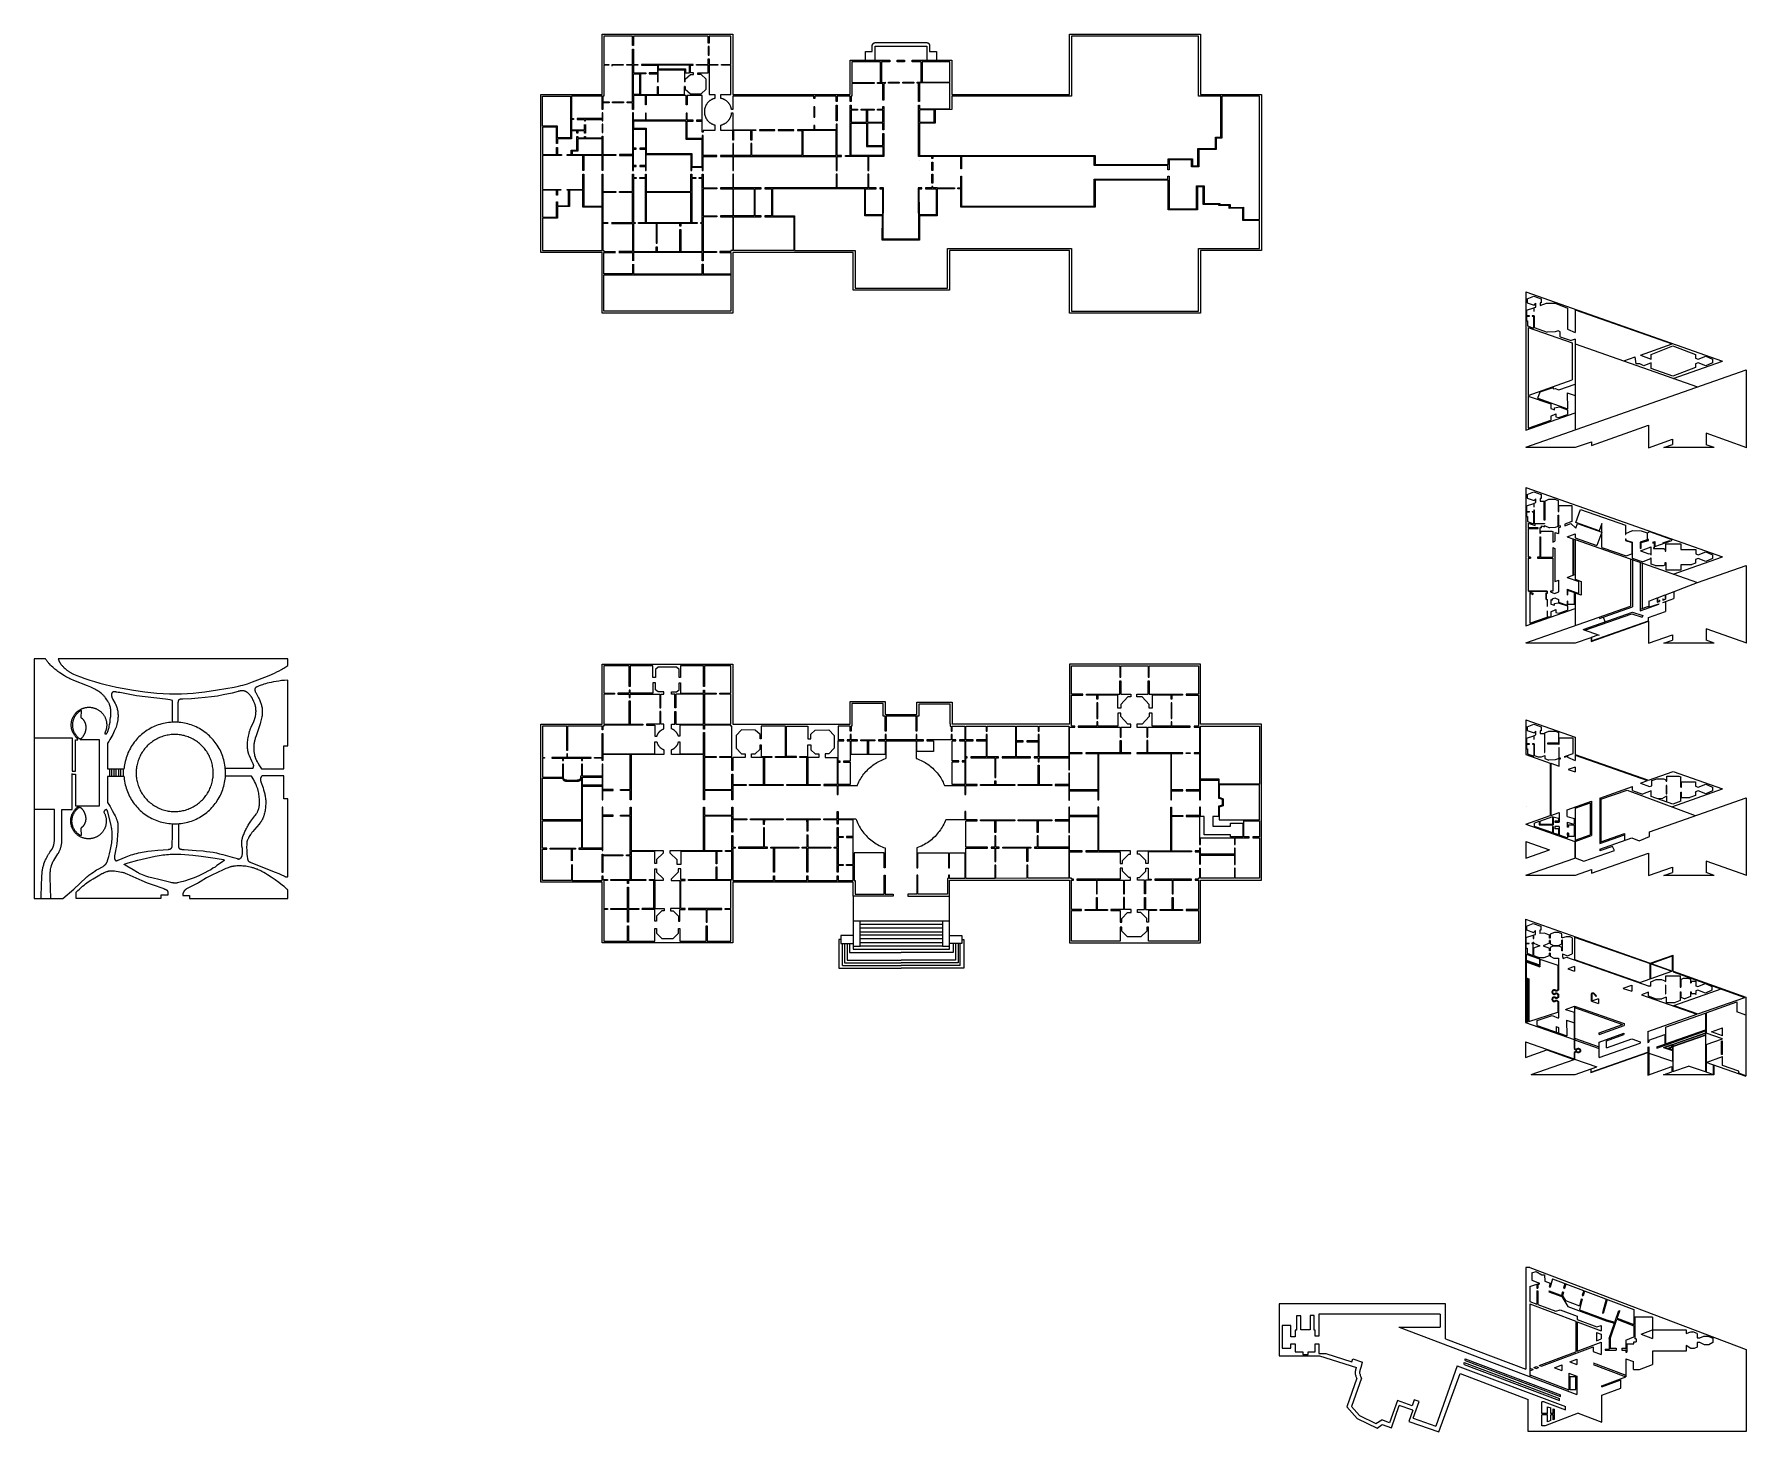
# Model space of a CAD drawing. Header units: centimetres. Extents: x 2933 to 5307, y 1581 to 3517.
import ezdxf

# ---------------------------------------------------------------- set-up
doc = ezdxf.new("R2010")
doc.units = ezdxf.units.CM
doc.layers.add('Make2D$Visible$Curves', color=7, linetype='Continuous', true_color=0x000000)

msp = doc.modelspace()

# ---------------------------------------------------------------- linework, layer by layer
at = {"layer": 'Make2D$Visible$Curves', "color": 24, "lineweight": -3, "true_color": 0xa52525}
for p, q in [((3720.3, 3433.5), (3720.3, 3516.9)), ((3720.3, 3516.9), (3901.4, 3516.9)), ((3762.5, 3514.3), (3722.9, 3514.3)), ((3722.9, 3514.3), (3722.9, 3475.2)), ((3762.5, 3501.3), (3762.5, 3514.3)), ((3867.4, 3514.3), (3763.8, 3514.3)), ((3763.8, 3514.3), (3763.8, 3501.3)), ((3867.4, 3504.7), (3867.4, 3514.3)), ((3898.8, 3514.3), (3868.7, 3514.3)), ((3868.7, 3514.3), (3868.7, 3504.7)), ((3898.8, 3475.2), (3898.8, 3514.3)), ((3901.4, 3516.9), (3901.4, 3433.5)), ((4368.3, 3433.5), (4368.3, 3516.9)), ((4368.3, 3516.9), (4549.4, 3516.9)), ((4546.8, 3514.3), (4370.9, 3514.3)), ((4370.9, 3514.3), (4370.9, 3430.9)), ((4546.8, 3430.9), (4546.8, 3514.3)), ((4549.4, 3516.9), (4549.4, 3433.5)), ((3763.8, 3501.3), (3762.5, 3501.3)), ((3762.5, 3475.2), (3762.5, 3496.4)), ((3762.5, 3496.4), (3763.8, 3496.4)), ((3763.8, 3496.4), (3763.8, 3475.2)), ((3868.7, 3504.7), (3867.4, 3504.7)), ((3867.4, 3499.9), (3867.4, 3487.7)), ((3868.7, 3499.9), (3867.4, 3499.9)), ((3868.7, 3487.7), (3868.7, 3499.9)), ((4085.3, 3481.1), (4085.3, 3493.1)), ((4085.3, 3493.1), (4094.8, 3493.1)), ((4094.8, 3501.6), (4094.9, 3501.7)), ((4094.8, 3501.4), (4094.8, 3501.6)), ((4094.8, 3501.3), (4094.8, 3501.4)), ((4094.8, 3501.1), (4094.8, 3501.3)), ((4094.8, 3501), (4094.8, 3501.1)), ((4094.8, 3493.1), (4094.8, 3501)), ((4094.9, 3502), (4095, 3502.1)), ((4094.9, 3501.9), (4094.9, 3502)), ((4094.9, 3501.7), (4094.9, 3501.9)), ((4095, 3502.4), (4095.1, 3502.6)), ((4095, 3502.3), (4095, 3502.4)), ((4095, 3502.1), (4095, 3502.3)), ((4095.1, 3502.6), (4095.2, 3502.7)), ((4095.2, 3502.9), (4095.3, 3503)), ((4095.2, 3502.7), (4095.2, 3502.9)), ((4095.3, 3503), (4095.4, 3503.1)), ((4095.4, 3503.2), (4095.5, 3503.4)), ((4095.4, 3503.1), (4095.4, 3503.2)), ((4095.5, 3503.4), (4095.6, 3503.5)), ((4095.6, 3503.5), (4095.7, 3503.6)), ((4095.7, 3503.6), (4095.8, 3503.7)), ((4095.8, 3503.7), (4095.9, 3503.9)), ((4095.9, 3503.9), (4096, 3504)), ((4096, 3504), (4096.1, 3504.1)), ((4096.1, 3504.1), (4096.2, 3504.2)), ((4096.2, 3504.2), (4096.3, 3504.3)), ((4096.3, 3504.3), (4096.4, 3504.4)), ((4096.4, 3504.4), (4096.5, 3504.5)), ((4096.5, 3504.5), (4096.7, 3504.6)), ((4096.7, 3504.6), (4096.8, 3504.6)), ((4096.8, 3504.6), (4096.9, 3504.7)), ((4096.9, 3504.7), (4097, 3504.8)), ((4097, 3504.8), (4097.2, 3504.9)), ((4097.2, 3504.9), (4097.3, 3504.9)), ((4097.3, 3504.9), (4097.4, 3505)), ((4097.4, 3505), (4097.6, 3505.1)), ((4097.6, 3505.1), (4097.7, 3505.1)), ((4097.7, 3505.1), (4097.9, 3505.2)), ((4097.9, 3505.2), (4098, 3505.2)), ((4098, 3505.2), (4098.2, 3505.2)), ((4098.2, 3505.2), (4098.3, 3505.3)), ((4098.3, 3505.3), (4098.5, 3505.3)), ((4098.5, 3505.3), (4098.6, 3505.3)), ((4098.6, 3505.3), (4098.8, 3505.3)), ((4098.8, 3505.3), (4098.9, 3505.4)), ((4098.9, 3505.4), (4099.1, 3505.4)), ((4098.9, 3505.4), (4098.9, 3505.4)), ((4098.9, 3481.1), (4098.9, 3500.2)), ((4098.9, 3500.2), (4134.5, 3500.2)), ((4099.1, 3505.4), (4099.2, 3505.4)), ((4099.2, 3505.4), (4169.9, 3505.4)), ((4134.5, 3500.2), (4170.2, 3500.2)), ((4169.9, 3505.4), (4170, 3505.4)), ((4170, 3505.4), (4170.2, 3505.4)), ((4170.2, 3505.4), (4170.3, 3505.3)), ((4170.2, 3505.4), (4170.2, 3505.4)), ((4170.2, 3500.2), (4170.2, 3481.1)), ((4170.3, 3505.3), (4170.5, 3505.3)), ((4170.5, 3505.3), (4170.6, 3505.3)), ((4170.6, 3505.3), (4170.8, 3505.3)), ((4170.8, 3505.3), (4170.9, 3505.2)), ((4170.9, 3505.2), (4171.1, 3505.2)), ((4171.1, 3505.2), (4171.2, 3505.2)), ((4171.2, 3505.2), (4171.3, 3505.1)), ((4171.3, 3505.1), (4171.5, 3505.1)), ((4171.5, 3505.1), (4171.6, 3505)), ((4171.6, 3505), (4171.8, 3504.9)), ((4171.8, 3504.9), (4171.9, 3504.9)), ((4171.9, 3504.9), (4172, 3504.8)), ((4172, 3504.8), (4172.2, 3504.7)), ((4172.2, 3504.7), (4172.3, 3504.6)), ((4172.3, 3504.6), (4172.4, 3504.6)), ((4172.4, 3504.6), (4172.5, 3504.5)), ((4172.5, 3504.5), (4172.6, 3504.4)), ((4172.6, 3504.4), (4172.8, 3504.3)), ((4172.8, 3504.3), (4172.9, 3504.2)), ((4172.9, 3504.2), (4173, 3504.1)), ((4173, 3504.1), (4173.1, 3504)), ((4173.1, 3504), (4173.2, 3503.9)), ((4173.2, 3503.9), (4173.3, 3503.7)), ((4173.3, 3503.7), (4173.4, 3503.6)), ((4173.4, 3503.6), (4173.5, 3503.5)), ((4173.5, 3503.5), (4173.6, 3503.4)), ((4173.6, 3503.4), (4173.6, 3503.2)), ((4173.6, 3503.2), (4173.7, 3503.1)), ((4173.7, 3503.1), (4173.8, 3503)), ((4173.8, 3503), (4173.8, 3502.9)), ((4173.8, 3502.9), (4173.9, 3502.7)), ((4173.9, 3502.7), (4174, 3502.6)), ((4174, 3502.6), (4174, 3502.4)), ((4174, 3502.4), (4174.1, 3502.3)), ((4174.1, 3502.3), (4174.1, 3502.1)), ((4174.1, 3502.1), (4174.2, 3502)), ((4174.2, 3502), (4174.2, 3501.9)), ((4174.2, 3501.9), (4174.2, 3501.7)), ((4174.2, 3501.7), (4174.2, 3501.6)), ((4174.2, 3501.6), (4174.3, 3501.4)), ((4174.3, 3501.4), (4174.3, 3501.3)), ((4174.3, 3501.3), (4174.3, 3501.1)), ((4174.3, 3501.1), (4174.3, 3501)), ((4174.3, 3501), (4174.3, 3493.1)), ((4174.3, 3493.1), (4183.7, 3493.1)), ((4183.7, 3493.1), (4183.7, 3481.1)), ((3722.9, 3475.2), (3729.7, 3475.2)), ((3729.7, 3473.9), (3722.9, 3473.9)), ((3722.9, 3473.9), (3722.9, 3430.9)), ((3729.7, 3475.2), (3729.7, 3473.9)), ((3734.5, 3472.5), (3734.5, 3475.2)), ((3734.5, 3475.2), (3749.8, 3475.2)), ((3749.8, 3473.9), (3734.5, 3473.9)), ((3749.8, 3475.2), (3749.8, 3473.9)), ((3754.7, 3473.9), (3754.7, 3475.2)), ((3754.7, 3475.2), (3762.5, 3475.2)), ((3762.5, 3473.9), (3754.7, 3473.9)), ((3762.5, 3423.3), (3762.5, 3473.9)), ((3763.8, 3475.2), (3770, 3475.2)), ((3770, 3473.9), (3763.8, 3473.9)), ((3763.8, 3473.9), (3763.8, 3463.5)), ((3770, 3475.2), (3770, 3473.9)), ((3846.4, 3475.2), (3774.8, 3475.2)), ((3774.8, 3475.2), (3774.8, 3473.9)), ((3774.8, 3473.9), (3797, 3473.9)), ((3797, 3473.9), (3797, 3463.5)), ((3841.6, 3473.9), (3798.3, 3473.9)), ((3798.3, 3473.9), (3798.3, 3468.8)), ((3798.3, 3468.8), (3835.9, 3468.8)), ((3798.3, 3451.2), (3798.3, 3467.5)), ((3798.3, 3467.5), (3834.5, 3467.5)), ((3834.5, 3467.5), (3834.5, 3451.2)), ((3835.9, 3468.8), (3835.9, 3463.5)), ((3841.6, 3463.5), (3841.6, 3473.9)), ((3842.9, 3463.5), (3842.9, 3473.9)), ((3842.9, 3473.9), (3846.4, 3473.9)), ((3846.4, 3473.9), (3846.4, 3475.2)), ((3851.2, 3473.9), (3851.2, 3475.2)), ((3851.2, 3475.2), (3867.4, 3475.2)), ((3867.4, 3473.9), (3851.2, 3473.9)), ((3867.4, 3487.7), (3868.7, 3487.7)), ((3867.4, 3475.2), (3867.4, 3482.9)), ((3867.4, 3482.9), (3868.7, 3482.9)), ((3867.4, 3463.5), (3867.4, 3473.9)), ((3868.7, 3482.9), (3868.7, 3475.2)), ((3868.7, 3475.2), (3880.9, 3475.2)), ((3880.9, 3473.9), (3868.7, 3473.9)), ((3868.7, 3473.9), (3868.7, 3433.5)), ((3880.9, 3475.2), (3880.9, 3473.9)), ((3885.8, 3473.9), (3885.8, 3475.2)), ((3885.8, 3475.2), (3898.8, 3475.2)), ((3898.8, 3473.9), (3885.8, 3473.9)), ((3898.8, 3433.5), (3898.8, 3473.9)), ((4064, 3433.5), (4064, 3481.1)), ((4064, 3481.1), (4119.1, 3481.1)), ((4106.1, 3478.5), (4066.6, 3478.5)), ((4066.6, 3478.5), (4066.6, 3450)), ((4106.1, 3450.2), (4106.1, 3478.5)), ((4119.1, 3478.5), (4107.4, 3478.5)), ((4107.4, 3478.5), (4107.4, 3450.2)), ((4119.1, 3481.1), (4119.1, 3478.5)), ((4129.5, 3478.5), (4129.5, 3481.1)), ((4129.5, 3481.1), (4139.6, 3481.1)), ((4139.6, 3478.5), (4129.5, 3478.5)), ((4139.6, 3481.1), (4139.6, 3478.5)), ((4150, 3478.5), (4150, 3481.1)), ((4150, 3481.1), (4204.8, 3481.1)), ((4162.7, 3478.5), (4150, 3478.5)), ((4162.7, 3450.5), (4162.7, 3478.5)), ((4164.1, 3478.5), (4164.1, 3450.5)), ((4202.1, 3478.5), (4164.1, 3478.5)), ((4202.1, 3450.7), (4202.1, 3478.5)), ((4204.8, 3481.1), (4204.9, 3433.5)), ((3763.8, 3463.5), (3780.9, 3463.5)), ((3763.8, 3433.5), (3763.8, 3462.2)), ((3763.8, 3462.2), (3772.3, 3462.2)), ((3772.3, 3462.2), (3772.3, 3433.5)), ((3780.9, 3462.2), (3773.6, 3462.2)), ((3773.6, 3462.2), (3773.6, 3433.5)), ((3780.9, 3463.5), (3780.9, 3462.2)), ((3797, 3463.5), (3785.8, 3463.5)), ((3785.8, 3463.5), (3785.8, 3462.2)), ((3785.8, 3462.2), (3797, 3462.2)), ((3797, 3462.2), (3797, 3451.2)), ((3797, 3451.2), (3798.3, 3451.2)), ((3797, 3433.5), (3797, 3444.4)), ((3797, 3444.4), (3798.3, 3444.4)), ((3798.3, 3444.4), (3798.3, 3433.5)), ((3835.6, 3451.2), (3834.5, 3451.2)), ((3834.5, 3433.5), (3834.5, 3444.3)), ((3835.6, 3444.3), (3834.5, 3444.3)), ((3835.6, 3451.2), (3835.7, 3451.2)), ((3835.6, 3444.3), (3835.7, 3444.3)), ((3835.7, 3454.5), (3842.9, 3461.1)), ((3835.7, 3451.2), (3835.7, 3454.5)), ((3835.7, 3444.3), (3835.7, 3441)), ((3835.7, 3441), (3842.9, 3434.4)), ((3835.9, 3463.5), (3841.6, 3463.5)), ((3847.2, 3463.5), (3842.9, 3463.5)), ((3842.9, 3461.1), (3847.2, 3461.1)), ((3847.2, 3461.1), (3847.2, 3463.5)), ((3853.2, 3461.1), (3853.2, 3463.5)), ((3853.2, 3463.5), (3867.4, 3463.5)), ((3857.5, 3461.1), (3853.2, 3461.1)), ((3864.7, 3454.5), (3857.5, 3461.1)), ((3857.5, 3434.4), (3864.7, 3441)), ((3864.7, 3441), (3864.7, 3454.5)), ((4066.6, 3450), (4097.3, 3450.2)), ((4097.3, 3448.9), (4066.6, 3448.7)), ((4066.6, 3448.7), (4066.6, 3430.9)), ((4097.3, 3450.2), (4097.3, 3448.9)), ((4102.2, 3448.9), (4102.2, 3450.2)), ((4102.2, 3450.2), (4106.1, 3450.2)), ((4109.3, 3448.9), (4102.2, 3448.9)), ((4107.4, 3450.2), (4112.5, 3450.3)), ((4109.3, 3425.4), (4109.3, 3448.9)), ((4112.5, 3448.9), (4110.6, 3448.9)), ((4110.6, 3448.9), (4110.6, 3425.4)), ((4112.5, 3450.3), (4112.5, 3448.9)), ((4117.4, 3450.3), (4132.1, 3450.4)), ((4117.4, 3449), (4117.4, 3450.3)), ((4132.1, 3449), (4117.4, 3449)), ((4132.1, 3450.4), (4132.1, 3449)), ((4137, 3450.4), (4152.3, 3450.5)), ((4137, 3449.1), (4137, 3450.4)), ((4152.3, 3449.2), (4137, 3449.1)), ((4152.3, 3450.5), (4152.3, 3449.2)), ((4157.1, 3449.2), (4157.1, 3450.5)), ((4157.1, 3450.5), (4162.7, 3450.5)), ((4159, 3449.2), (4157.1, 3449.2)), ((4159, 3423.7), (4159, 3449.2)), ((4202.2, 3449.4), (4160.3, 3449.2)), ((4160.3, 3449.2), (4160.3, 3423.7)), ((4164.1, 3450.5), (4202.1, 3450.7)), ((4202.1, 3450.7), (4202.1, 3450.7)), ((4202.4, 3413.8), (4202.2, 3449.4)), ((3635.3, 3214.5), (3635.3, 3433.5)), ((3635.3, 3433.5), (3720.3, 3433.5)), ((3638, 3389.5), (3638, 3430.9)), ((3638, 3430.9), (3676.5, 3430.9)), ((3676.5, 3430.9), (3676.5, 3373.5)), ((3720.3, 3430.9), (3677.8, 3430.9)), ((3677.8, 3430.9), (3677.8, 3400.1)), ((3720.3, 3412.7), (3720.3, 3430.9)), ((3722.9, 3430.9), (3721.6, 3430.9)), ((3721.6, 3430.9), (3721.6, 3423.3)), ((3721.6, 3423.3), (3730.1, 3423.3)), ((3730.1, 3421.9), (3721.6, 3421.9)), ((3721.6, 3421.9), (3721.6, 3412.7)), ((3730.1, 3423.3), (3730.1, 3421.9)), ((3734.9, 3423.3), (3750.1, 3423.3)), ((3734.9, 3421.9), (3734.9, 3423.3)), ((3750.1, 3421.9), (3734.9, 3421.9)), ((3750.1, 3423.3), (3750.1, 3421.9)), ((3754.9, 3421.9), (3754.9, 3423.3)), ((3754.9, 3423.3), (3762.5, 3423.3)), ((3762.5, 3421.9), (3754.9, 3421.9)), ((3762.5, 3412.7), (3762.5, 3421.9)), ((3772.3, 3433.5), (3763.8, 3433.5)), ((3780.3, 3432.2), (3763.8, 3432.2)), ((3763.8, 3432.2), (3763.8, 3412.7)), ((3773.6, 3433.5), (3797, 3433.5)), ((3780.3, 3418.9), (3780.3, 3432.2)), ((3781.6, 3418.9), (3780.3, 3418.9)), ((3837, 3432.2), (3781.6, 3432.2)), ((3781.6, 3432.2), (3781.6, 3418.9)), ((3798.3, 3433.5), (3834.5, 3433.5)), ((3837, 3418.9), (3837, 3432.2)), ((3838.4, 3418.9), (3837, 3418.9)), ((3859.2, 3432.2), (3838.4, 3432.2)), ((3838.4, 3432.2), (3838.4, 3418.9)), ((3842.9, 3434.4), (3857.5, 3434.4)), ((3859.2, 3381.3), (3859.2, 3432.2)), ((3863.7, 3417.3), (3863.5, 3416.7)), ((3864, 3417.9), (3863.7, 3417.3)), ((3864.3, 3418.5), (3864, 3417.9)), ((3864.6, 3419.1), (3864.3, 3418.5)), ((3865, 3419.6), (3864.6, 3419.1)), ((3865.3, 3420.2), (3865, 3419.6)), ((3865.7, 3420.7), (3865.3, 3420.2)), ((3866.1, 3421.2), (3865.7, 3420.7)), ((3866.5, 3421.8), (3866.1, 3421.2)), ((3866.9, 3422.3), (3866.5, 3421.8)), ((3867.4, 3422.7), (3866.9, 3422.3)), ((3867.9, 3423.2), (3867.4, 3422.7)), ((3868.3, 3423.7), (3867.9, 3423.2)), ((3868.8, 3424.1), (3868.3, 3423.7)), ((3868.7, 3433.5), (3876.4, 3433.5)), ((3869.3, 3424.5), (3868.8, 3424.1)), ((3869.9, 3424.9), (3869.3, 3424.5)), ((3870.4, 3425.3), (3869.9, 3424.9)), ((3871, 3425.6), (3870.4, 3425.3)), ((3871.5, 3426), (3871, 3425.6)), ((3872.1, 3426.3), (3871.5, 3426)), ((3872.7, 3426.6), (3872.1, 3426.3)), ((3873.3, 3426.9), (3872.7, 3426.6)), ((3873.9, 3427.2), (3873.3, 3426.9)), ((3874.5, 3427.4), (3873.9, 3427.2)), ((3875.1, 3427.6), (3874.5, 3427.4)), ((3875.7, 3427.8), (3875.1, 3427.6)), ((3876.4, 3428), (3875.7, 3427.8)), ((3876.4, 3433.5), (3876.4, 3428)), ((3885, 3428.1), (3885, 3433.5)), ((3885, 3433.5), (3898.8, 3433.5)), ((3885.7, 3428), (3885, 3428.1)), ((3886.3, 3427.8), (3885.7, 3428)), ((3886.9, 3427.6), (3886.3, 3427.8)), ((3887.5, 3427.4), (3886.9, 3427.6)), ((3888.1, 3427.2), (3887.5, 3427.4)), ((3888.7, 3426.9), (3888.1, 3427.2)), ((3889.3, 3426.7), (3888.7, 3426.9)), ((3889.9, 3426.4), (3889.3, 3426.7)), ((3890.4, 3426.1), (3889.9, 3426.4)), ((3891, 3425.7), (3890.4, 3426.1)), ((3891.5, 3425.4), (3891, 3425.7)), ((3892, 3425), (3891.5, 3425.4)), ((3892.6, 3424.7), (3892, 3425)), ((3893.1, 3424.3), (3892.6, 3424.7)), ((3893.6, 3423.8), (3893.1, 3424.3)), ((3894, 3423.4), (3893.6, 3423.8)), ((3894.5, 3423), (3894, 3423.4)), ((3894.9, 3422.5), (3894.5, 3423)), ((3895.4, 3422), (3894.9, 3422.5)), ((3895.8, 3421.5), (3895.4, 3422)), ((3896.2, 3421), (3895.8, 3421.5)), ((3896.5, 3420.5), (3896.2, 3421)), ((3896.9, 3420), (3896.5, 3420.5)), ((3897.3, 3419.4), (3896.9, 3420)), ((3897.6, 3418.9), (3897.3, 3419.4)), ((3897.9, 3418.3), (3897.6, 3418.9)), ((3898.2, 3417.7), (3897.9, 3418.3)), ((3898.4, 3417.1), (3898.2, 3417.7)), ((3901.4, 3433.5), (4064, 3433.5)), ((4013.8, 3430.9), (3901.4, 3430.9)), ((3901.4, 3430.9), (3901.4, 3412.8)), ((4013.8, 3427.7), (4013.8, 3430.9)), ((4015.1, 3427.7), (4013.8, 3427.7)), ((4044.6, 3430.9), (4015.1, 3430.9)), ((4015.1, 3430.9), (4015.1, 3427.7)), ((4044.6, 3423.7), (4044.6, 3430.9)), ((4046, 3423.7), (4044.6, 3423.7)), ((4044.6, 3397.1), (4044.6, 3418.8)), ((4044.6, 3418.8), (4046, 3418.8)), ((4064, 3430.9), (4046, 3430.9)), ((4046, 3430.9), (4046, 3423.7)), ((4046, 3418.8), (4046, 3397.1)), ((4064, 3423.7), (4064, 3430.9)), ((4065.3, 3423.7), (4064, 3423.7)), ((4064, 3349), (4064, 3418.8)), ((4064, 3418.8), (4065.3, 3418.8)), ((4066.6, 3430.9), (4065.3, 3430.9)), ((4065.3, 3430.9), (4065.3, 3423.7)), ((4065.3, 3418.8), (4065.3, 3413)), ((4110.6, 3425.4), (4109.3, 3425.4)), ((4160.3, 3423.7), (4159, 3423.7)), ((4159, 3347.7), (4159, 3418.8)), ((4159, 3418.8), (4160.3, 3418.8)), ((4160.3, 3418.8), (4160.3, 3413.6)), ((4204.9, 3433.5), (4368.3, 3433.5)), ((4370.9, 3430.9), (4204.9, 3430.9)), ((4204.9, 3430.9), (4205, 3412.5)), ((4577.7, 3430.9), (4546.8, 3430.9)), ((4549.4, 3433.5), (4634, 3433.5)), ((4577.7, 3374.2), (4577.7, 3430.9)), ((4631.3, 3430.9), (4579.1, 3430.9)), ((4579.1, 3430.9), (4579.1, 3372.9)), ((4631.3, 3260.4), (4631.3, 3430.9)), ((4634, 3433.5), (4634, 3217.5)), ((3677.8, 3400.1), (3680.8, 3400.1)), ((3680.8, 3398.8), (3677.8, 3398.8)), ((3677.8, 3398.8), (3677.8, 3384.3)), ((3680.8, 3400.1), (3680.8, 3398.8)), ((3720.3, 3400.1), (3685.7, 3400.1)), ((3685.7, 3400.1), (3685.7, 3398.8)), ((3685.7, 3398.8), (3696.2, 3398.8)), ((3696.2, 3398.8), (3696.2, 3396.8)), ((3696.2, 3396.8), (3697.6, 3396.8)), ((3697.6, 3396.8), (3697.6, 3398.8)), ((3697.6, 3398.8), (3720.3, 3398.8)), ((3721.6, 3412.7), (3720.3, 3412.7)), ((3721.6, 3407.9), (3720.3, 3407.9)), ((3720.3, 3407.9), (3720.3, 3400.1)), ((3720.3, 3398.8), (3720.3, 3396.9)), ((3720.3, 3396.9), (3721.6, 3396.9)), ((3721.6, 3396.9), (3721.6, 3407.9)), ((3763.8, 3412.7), (3762.5, 3412.7)), ((3763.8, 3407.9), (3762.5, 3407.9)), ((3762.5, 3407.9), (3762.5, 3350.4)), ((3763.8, 3397.8), (3763.8, 3407.9)), ((3780.3, 3397.8), (3763.8, 3397.8)), ((3837, 3396.5), (3763.8, 3396.5)), ((3763.8, 3396.5), (3763.8, 3386.8)), ((3781.6, 3407.5), (3780.3, 3407.5)), ((3780.3, 3407.5), (3780.3, 3397.8)), ((3781.6, 3397.8), (3781.6, 3407.5)), ((3837, 3397.8), (3781.6, 3397.8)), ((3838.4, 3407.5), (3837, 3407.5)), ((3837, 3407.5), (3837, 3397.8)), ((3837, 3371), (3837, 3396.5)), ((3838.4, 3397.8), (3838.4, 3407.5)), ((3846.4, 3397.8), (3838.4, 3397.8)), ((3838.4, 3372.4), (3838.4, 3396.5)), ((3838.4, 3396.5), (3846.4, 3396.5)), ((3846.4, 3396.5), (3846.4, 3397.8)), ((3859.2, 3397.8), (3851.2, 3397.8)), ((3851.2, 3397.8), (3851.2, 3396.5)), ((3851.2, 3396.5), (3859.2, 3396.5)), ((3862.2, 3410.9), (3862.1, 3410.3)), ((3862.1, 3410.3), (3862.1, 3409.6)), ((3862.1, 3409.6), (3862.1, 3409)), ((3862.1, 3409), (3862.2, 3408.3)), ((3862.3, 3412.3), (3862.2, 3411.6)), ((3862.2, 3411.6), (3862.2, 3410.9)), ((3862.2, 3408.3), (3862.2, 3407.7)), ((3862.2, 3407.7), (3862.3, 3407)), ((3862.4, 3412.9), (3862.3, 3412.3)), ((3862.3, 3407), (3862.4, 3406.4)), ((3862.5, 3413.6), (3862.4, 3412.9)), ((3862.4, 3406.4), (3862.5, 3405.7)), ((3862.7, 3414.2), (3862.5, 3413.6)), ((3862.5, 3405.7), (3862.7, 3405.1)), ((3862.8, 3414.8), (3862.7, 3414.2)), ((3862.7, 3405.1), (3862.8, 3404.4)), ((3863, 3415.5), (3862.8, 3414.8)), ((3862.8, 3404.4), (3863, 3403.8)), ((3863.3, 3416.1), (3863, 3415.5)), ((3863, 3403.8), (3863.3, 3403.2)), ((3863.5, 3416.7), (3863.3, 3416.1)), ((3863.3, 3403.2), (3863.5, 3402.6)), ((3863.5, 3402.6), (3863.7, 3402)), ((3863.7, 3402), (3864, 3401.4)), ((3864, 3401.4), (3864.3, 3400.8)), ((3864.3, 3400.8), (3864.6, 3400.2)), ((3864.6, 3400.2), (3865, 3399.6)), ((3865, 3399.6), (3865.3, 3399.1)), ((3865.3, 3399.1), (3865.7, 3398.5)), ((3865.7, 3398.5), (3866.1, 3398)), ((3866.1, 3398), (3866.5, 3397.5)), ((3866.5, 3397.5), (3866.9, 3397)), ((3866.9, 3397), (3867.4, 3396.5)), ((3867.4, 3396.5), (3867.9, 3396)), ((3867.9, 3396), (3868.3, 3395.6)), ((3868.3, 3395.6), (3868.8, 3395.2)), ((3868.8, 3395.2), (3869.3, 3394.7)), ((3869.3, 3394.7), (3869.9, 3394.3)), ((3869.9, 3394.3), (3870.4, 3394)), ((3870.4, 3394), (3871, 3393.6)), ((3871, 3393.6), (3871.5, 3393.3)), ((3890.5, 3393.2), (3891, 3393.5)), ((3891, 3393.5), (3891.6, 3393.9)), ((3891.6, 3393.9), (3892.1, 3394.2)), ((3892.1, 3394.2), (3892.6, 3394.6)), ((3892.6, 3394.6), (3893.1, 3395)), ((3893.1, 3395), (3893.6, 3395.5)), ((3893.6, 3395.5), (3894.1, 3395.9)), ((3894.1, 3395.9), (3894.5, 3396.3)), ((3894.5, 3396.3), (3895, 3396.8)), ((3895, 3396.8), (3895.4, 3397.3)), ((3895.4, 3397.3), (3895.8, 3397.8)), ((3895.8, 3397.8), (3896.2, 3398.3)), ((3896.2, 3398.3), (3896.6, 3398.8)), ((3896.6, 3398.8), (3897, 3399.4)), ((3897, 3399.4), (3897.3, 3399.9)), ((3897.3, 3399.9), (3897.6, 3400.5)), ((3897.6, 3400.5), (3897.9, 3401)), ((3897.9, 3401), (3898.2, 3401.6)), ((3898.2, 3401.6), (3898.5, 3402.2)), ((3898.7, 3416.5), (3898.4, 3417.1)), ((3898.5, 3402.2), (3898.7, 3402.8)), ((3898.9, 3415.9), (3898.7, 3416.5)), ((3898.7, 3402.8), (3898.9, 3403.4)), ((3899.1, 3415.3), (3898.9, 3415.9)), ((3898.9, 3403.4), (3899.1, 3404)), ((3899.3, 3414.7), (3899.1, 3415.3)), ((3899.1, 3404), (3899.3, 3404.6)), ((3899.4, 3414.1), (3899.3, 3414.7)), ((3899.3, 3404.6), (3899.5, 3405.3)), ((3899.6, 3413.5), (3899.4, 3414.1)), ((3899.5, 3405.3), (3899.6, 3405.9)), ((3899.7, 3412.8), (3899.6, 3413.5)), ((3899.6, 3405.9), (3899.7, 3406.5)), ((3901.4, 3412.8), (3899.7, 3412.8)), ((3899.7, 3406.5), (3899.8, 3407.2)), ((3899.8, 3407.2), (3899.9, 3407.8)), ((3899.9, 3407.8), (3901.4, 3407.8)), ((3901.4, 3407.8), (3901.4, 3384.7)), ((4013.8, 3416.4), (4013.8, 3401.8)), ((4015.1, 3416.4), (4013.8, 3416.4)), ((4013.8, 3401.8), (4015.1, 3401.8)), ((4015.1, 3401.8), (4015.1, 3416.4)), ((4046, 3397.1), (4044.6, 3397.1)), ((4064, 3413), (4064, 3413)), ((4065.3, 3413), (4074.5, 3413.1)), ((4074.5, 3411.7), (4065.3, 3411.7)), ((4065.3, 3411.7), (4065.3, 3395.1)), ((4065.3, 3395.1), (4086.7, 3395.1)), ((4065.3, 3393.8), (4086.7, 3393.8)), ((4065.3, 3349), (4065.3, 3393.8)), ((4074.5, 3413.1), (4074.5, 3411.7)), ((4079.4, 3413.1), (4097.3, 3413.2)), ((4079.4, 3411.8), (4079.4, 3413.1)), ((4086.7, 3411.8), (4079.4, 3411.8)), ((4086.7, 3395.1), (4086.7, 3411.8)), ((4086.7, 3393.8), (4086.7, 3361.6)), ((4097.3, 3411.9), (4088.1, 3411.8)), ((4088.1, 3411.8), (4088.1, 3395.1)), ((4088.1, 3395.1), (4109.3, 3395.1)), ((4109.3, 3393.8), (4088.1, 3393.8)), ((4088.1, 3393.8), (4088.1, 3363)), ((4097.3, 3413.2), (4097.3, 3411.9)), ((4102.2, 3413.2), (4109.3, 3413.3)), ((4102.2, 3411.9), (4102.2, 3413.2)), ((4109.3, 3411.9), (4102.2, 3411.9)), ((4109.3, 3413.3), (4109.3, 3417)), ((4109.3, 3417), (4110.6, 3417)), ((4109.3, 3395.1), (4109.3, 3411.9)), ((4109.3, 3384.3), (4109.3, 3393.8)), ((4110.6, 3417), (4110.6, 3384.3)), ((4160.3, 3413.6), (4202.4, 3413.8)), ((4180.7, 3412.4), (4160.3, 3412.2)), ((4160.3, 3412.2), (4160.3, 3395.1)), ((4160.3, 3395.1), (4180.7, 3395.1)), ((4182.1, 3393.8), (4160.3, 3393.8)), ((4160.3, 3393.8), (4160.3, 3349)), ((4180.7, 3395.1), (4180.7, 3412.4)), ((4205, 3412.5), (4182.1, 3412.4)), ((4182.1, 3412.4), (4182.1, 3393.8)), ((3658.5, 3389.5), (3638, 3389.5)), ((3657.2, 3388.2), (3638, 3388.2)), ((3638, 3388.2), (3638, 3350.4)), ((3657.2, 3372.2), (3657.2, 3388.2)), ((3657.2, 3365.6), (3657.2, 3372.2)), ((3658.5, 3373.5), (3658.5, 3389.5)), ((3676.5, 3373.5), (3658.5, 3373.5)), ((3677.8, 3372.2), (3658.5, 3372.2)), ((3658.5, 3372.2), (3658.5, 3365.6)), ((3677.8, 3384.3), (3696.2, 3384.3)), ((3685.6, 3383), (3677.8, 3383)), ((3677.8, 3383), (3677.8, 3372.2)), ((3685.6, 3379.8), (3685.6, 3383)), ((3686.9, 3379.8), (3685.6, 3379.8)), ((3685.6, 3372.2), (3685.6, 3375.3)), ((3685.6, 3375.3), (3686.9, 3375.3)), ((3685.6, 3356.3), (3685.6, 3372.2)), ((3696.2, 3383), (3686.9, 3383)), ((3686.9, 3383), (3686.9, 3379.8)), ((3686.9, 3375.3), (3686.9, 3373.5)), ((3686.9, 3373.5), (3696.2, 3373.5)), ((3686.9, 3372.2), (3686.9, 3355)), ((3720.3, 3372.2), (3686.9, 3372.2)), ((3696.2, 3384.3), (3696.2, 3391.9)), ((3696.2, 3379.8), (3696.2, 3383)), ((3697.6, 3379.8), (3696.2, 3379.8)), ((3696.2, 3373.5), (3696.2, 3375.3)), ((3696.2, 3375.3), (3697.6, 3375.3)), ((3697.6, 3391.9), (3697.6, 3379.8)), ((3697.6, 3375.3), (3697.6, 3373.5)), ((3697.6, 3373.5), (3720.3, 3373.5)), ((3720.3, 3392.1), (3720.3, 3380.7)), ((3721.6, 3392.1), (3720.3, 3392.1)), ((3720.3, 3380.7), (3721.6, 3380.7)), ((3720.3, 3373.5), (3720.3, 3375.8)), ((3720.3, 3375.8), (3721.6, 3375.8)), ((3720.3, 3350.4), (3720.3, 3372.2)), ((3721.6, 3380.7), (3721.6, 3392.1)), ((3721.6, 3375.8), (3721.6, 3350.4)), ((3763.8, 3386.8), (3781.6, 3386.8)), ((3763.8, 3359), (3763.8, 3385.4)), ((3763.8, 3385.4), (3780.3, 3385.4)), ((3780.3, 3385.4), (3780.3, 3359)), ((3781.6, 3386.8), (3781.6, 3351.7)), ((3859.2, 3371), (3837, 3371)), ((3859.2, 3372.4), (3838.4, 3372.4)), ((3860.5, 3381.3), (3859.2, 3381.3)), ((3860.5, 3376.5), (3859.2, 3376.5)), ((3859.2, 3376.5), (3859.2, 3372.4)), ((3859.2, 3333.9), (3859.2, 3371)), ((3876.4, 3383.4), (3860.5, 3383.4)), ((3860.5, 3383.4), (3860.5, 3381.3)), ((3860.5, 3349), (3860.5, 3376.5)), ((3871.5, 3393.3), (3872.1, 3392.9)), ((3872.1, 3392.9), (3872.7, 3392.6)), ((3872.7, 3392.6), (3873.3, 3392.4)), ((3873.3, 3392.4), (3873.9, 3392.1)), ((3873.9, 3392.1), (3874.5, 3391.9)), ((3874.5, 3391.9), (3875.1, 3391.6)), ((3875.1, 3391.6), (3875.7, 3391.5)), ((3875.7, 3391.5), (3876.4, 3391.3)), ((3876.4, 3391.3), (3876.4, 3383.4)), ((3885, 3391.1), (3885.7, 3391.3)), ((3885, 3383.4), (3885, 3391.1)), ((3901.4, 3383.4), (3885, 3383.4)), ((3885.7, 3391.3), (3886.3, 3391.4)), ((3886.3, 3391.4), (3886.9, 3391.6)), ((3886.9, 3391.6), (3887.5, 3391.8)), ((3887.5, 3391.8), (3888.1, 3392.1)), ((3888.1, 3392.1), (3888.7, 3392.3)), ((3888.7, 3392.3), (3889.3, 3392.6)), ((3889.3, 3392.6), (3889.9, 3392.9)), ((3889.9, 3392.9), (3890.5, 3393.2)), ((3901.4, 3384.7), (3933.4, 3384.7)), ((3901.4, 3370.3), (3901.4, 3383.4)), ((3902.7, 3370.3), (3901.4, 3370.3)), ((3926.5, 3383.4), (3902.7, 3383.4)), ((3902.7, 3383.4), (3902.7, 3370.3)), ((3926.5, 3370.3), (3926.5, 3383.4)), ((3927.8, 3370.3), (3926.5, 3370.3)), ((3933.4, 3383.4), (3927.8, 3383.4)), ((3927.8, 3383.4), (3927.8, 3370.3)), ((3933.4, 3384.7), (3933.4, 3383.4)), ((3959.6, 3384.7), (3938.3, 3384.7)), ((3938.3, 3384.7), (3938.3, 3383.4)), ((3938.3, 3383.4), (3959.6, 3383.4)), ((3959.6, 3383.4), (3959.6, 3384.7)), ((3986.2, 3384.7), (3964.5, 3384.7)), ((3964.5, 3384.7), (3964.5, 3383.4)), ((3964.5, 3383.4), (3986.2, 3383.4)), ((3986.2, 3383.4), (3986.2, 3384.7)), ((4013.8, 3384.7), (3991.1, 3384.7)), ((3991.1, 3384.7), (3991.1, 3383.4)), ((3991.1, 3383.4), (3997.3, 3383.4)), ((3997.3, 3383.4), (3997.3, 3349)), ((4044.6, 3383.4), (3998.6, 3383.4)), ((3998.6, 3383.4), (3998.6, 3349)), ((4013.8, 3390.5), (4013.8, 3384.7)), ((4015.1, 3390.5), (4013.8, 3390.5)), ((4015.1, 3384.7), (4015.1, 3390.5)), ((4044.6, 3384.7), (4015.1, 3384.7)), ((4046, 3392.2), (4044.6, 3392.2)), ((4044.6, 3392.2), (4044.6, 3384.7)), ((4044.6, 3349), (4044.6, 3383.4)), ((4046, 3349), (4046, 3392.2)), ((4110.6, 3384.3), (4109.3, 3384.3)), ((4109.3, 3363), (4109.3, 3379.4)), ((4109.3, 3379.4), (4110.6, 3379.4)), ((4110.6, 3379.4), (4110.6, 3347.7)), ((4570.2, 3358.6), (4570.2, 3374.2)), ((4570.2, 3374.2), (4577.7, 3374.2)), ((4579.1, 3372.9), (4571.5, 3372.9)), ((4571.5, 3372.9), (4571.5, 3357.2)), ((3638, 3350.4), (3657.2, 3350.4)), ((3664, 3349.1), (3638, 3349.1)), ((3638, 3349.1), (3638, 3302)), ((3658.5, 3365.6), (3657.2, 3365.6)), ((3657.2, 3350.4), (3657.2, 3360)), ((3657.2, 3360), (3658.5, 3360)), ((3658.5, 3360), (3658.5, 3350.4)), ((3658.5, 3350.4), (3664, 3350.4)), ((3664, 3350.4), (3664, 3349.1)), ((3672, 3349.1), (3672, 3350.4)), ((3672, 3350.4), (3677.4, 3350.4)), ((3677.4, 3349.1), (3672, 3349.1)), ((3677.4, 3350.4), (3677.4, 3356.3)), ((3677.4, 3356.3), (3685.6, 3356.3)), ((3693.9, 3349.1), (3677.4, 3349.1)), ((3686.9, 3355), (3678.7, 3355)), ((3678.7, 3355), (3678.7, 3350.4)), ((3678.7, 3350.4), (3720.3, 3350.4)), ((3693.9, 3328), (3693.9, 3349.1)), ((3720.3, 3349.1), (3695.2, 3349.1)), ((3695.2, 3349.1), (3695.2, 3328)), ((3720.3, 3328), (3720.3, 3349.1)), ((3721.6, 3350.4), (3739.5, 3350.4)), ((3739.5, 3349.1), (3721.6, 3349.1)), ((3721.6, 3349.1), (3721.6, 3328)), ((3739.5, 3350.4), (3739.5, 3349.1)), ((3762.5, 3350.4), (3744.3, 3350.4)), ((3744.3, 3350.4), (3744.3, 3349.1)), ((3744.3, 3349.1), (3762.5, 3349.1)), ((3762.5, 3349.1), (3762.5, 3328)), ((3767.7, 3359), (3763.8, 3359)), ((3763.8, 3335.2), (3763.8, 3357.6)), ((3763.8, 3357.6), (3767.7, 3357.6)), ((3767.7, 3357.6), (3767.7, 3359)), ((3780.3, 3359), (3772.5, 3359)), ((3772.5, 3359), (3772.5, 3357.6)), ((3772.5, 3357.6), (3780.3, 3357.6)), ((3780.3, 3357.6), (3780.3, 3350.4)), ((3780.3, 3350.4), (3780.3, 3335.2)), ((3781.6, 3351.7), (3844.7, 3351.7)), ((3781.6, 3328), (3781.6, 3350.4)), ((3781.6, 3350.4), (3843.4, 3350.4)), ((3843.4, 3350.4), (3843.4, 3328)), ((3844.7, 3351.7), (3844.7, 3333.9)), ((3879.6, 3349), (3860.5, 3349)), ((3860.5, 3328), (3860.5, 3347.7)), ((3860.5, 3347.7), (3879.6, 3347.7)), ((3879.6, 3347.7), (3879.6, 3349)), ((3901.4, 3349), (3884.4, 3349)), ((3884.4, 3349), (3884.4, 3347.7)), ((3884.4, 3347.7), (3901.4, 3347.7)), ((3902.7, 3365.4), (3901.4, 3365.4)), ((3901.4, 3365.4), (3901.4, 3349)), ((3901.4, 3347.7), (3901.4, 3328)), ((3902.7, 3349), (3902.7, 3365.4)), ((3926.5, 3349), (3902.7, 3349)), ((3902.7, 3328), (3902.7, 3347.7)), ((3902.7, 3347.7), (4044.6, 3347.7)), ((3927.8, 3365.4), (3926.5, 3365.4)), ((3926.5, 3365.4), (3926.5, 3349)), ((3927.8, 3349), (3927.8, 3365.4)), ((3997.3, 3349), (3927.8, 3349)), ((3998.6, 3349), (4044.6, 3349)), ((4044.6, 3347.7), (4044.6, 3328)), ((4052.2, 3349), (4046, 3349)), ((4046, 3328), (4046, 3347.7)), ((4046, 3347.7), (4052.2, 3347.7)), ((4052.2, 3347.7), (4052.2, 3349)), ((4057.6, 3347.7), (4057.6, 3349)), ((4057.6, 3349), (4064, 3349)), ((4064, 3347.7), (4057.6, 3347.7)), ((4110.6, 3347.7), (4064, 3347.7)), ((4109.3, 3349), (4065.3, 3349)), ((4086.7, 3361.6), (4109.3, 3361.6)), ((4088.1, 3363), (4109.3, 3363)), ((4088.8, 3347.7), (4088.8, 3328)), ((4090.1, 3328), (4090.1, 3347.7)), ((4109.3, 3361.6), (4109.3, 3349)), ((4159.5, 3347.7), (4159, 3347.7)), ((4177.1, 3347.7), (4159.5, 3347.7)), ((4160.3, 3349), (4403.5, 3349)), ((4177.1, 3344.6), (4177.1, 3347.7)), ((4217.3, 3347.7), (4178.5, 3347.7)), ((4178.5, 3347.7), (4178.5, 3344.6)), ((4217.3, 3330.6), (4217.3, 3347.7)), ((4402.2, 3347.7), (4218.6, 3347.7)), ((4218.6, 3347.7), (4218.6, 3330.6)), ((4402.2, 3335.1), (4402.2, 3347.7)), ((4403.5, 3349), (4403.5, 3336.4)), ((4546.1, 3334.8), (4546.1, 3358.6)), ((4546.1, 3358.6), (4570.2, 3358.6)), ((4571.5, 3357.2), (4547.4, 3357.2)), ((4547.4, 3357.2), (4547.4, 3333.4)), ((3695.2, 3328), (3693.9, 3328)), ((3693.9, 3302), (3693.9, 3323.2)), ((3693.9, 3323.2), (3695.2, 3323.2)), ((3695.2, 3323.2), (3695.2, 3302)), ((3721.6, 3328), (3720.3, 3328)), ((3720.3, 3217.1), (3720.3, 3323.2)), ((3720.3, 3323.2), (3721.6, 3323.2)), ((3721.6, 3323.2), (3721.6, 3299)), ((3762.5, 3328), (3763.8, 3328)), ((3762.5, 3299), (3762.5, 3323.2)), ((3762.5, 3323.2), (3763.8, 3323.2)), ((3767.7, 3335.2), (3763.8, 3335.2)), ((3763.8, 3328), (3763.8, 3333.9)), ((3763.8, 3333.9), (3767.7, 3333.9)), ((3763.8, 3323.2), (3763.8, 3318.3)), ((3767.7, 3333.9), (3767.7, 3335.2)), ((3780.3, 3335.2), (3772.5, 3335.2)), ((3772.5, 3335.2), (3772.5, 3333.9)), ((3772.5, 3333.9), (3780.3, 3333.9)), ((3780.3, 3333.9), (3780.3, 3328)), ((3780.3, 3328), (3781.6, 3328)), ((3780.3, 3318.3), (3780.3, 3323.2)), ((3780.3, 3323.2), (3781.6, 3323.2)), ((3781.6, 3323.2), (3781.6, 3299)), ((3843.4, 3328), (3844.7, 3328)), ((3843.4, 3299), (3843.4, 3323.2)), ((3843.4, 3323.2), (3844.7, 3323.2)), ((3844.7, 3333.9), (3859.2, 3333.9)), ((3844.7, 3328), (3844.7, 3332.6)), ((3844.7, 3332.6), (3859.2, 3332.6)), ((3844.7, 3323.2), (3844.7, 3318.3)), ((3859.2, 3332.6), (3859.2, 3328)), ((3859.2, 3328), (3860.5, 3328)), ((3859.2, 3318.3), (3859.2, 3323.2)), ((3859.2, 3323.2), (3860.5, 3323.2)), ((3860.5, 3323.2), (3860.5, 3304)), ((3901.4, 3328), (3902.7, 3328)), ((3902.7, 3323.2), (3901.4, 3323.2)), ((3901.4, 3323.2), (3901.4, 3304)), ((3902.7, 3304), (3902.7, 3323.2)), ((4044.6, 3328), (4046, 3328)), ((4046, 3323.2), (4044.6, 3323.2)), ((4044.6, 3323.2), (4044.6, 3304)), ((4046, 3304), (4046, 3323.2)), ((4088.8, 3328), (4090.1, 3328)), ((4090.1, 3323.2), (4088.8, 3323.2)), ((4088.8, 3323.2), (4088.8, 3304)), ((4090.1, 3304), (4090.1, 3323.2)), ((4160.3, 3341.7), (4160.3, 3341.7)), ((4178.5, 3344.6), (4177.1, 3344.6)), ((4177.1, 3328), (4177.1, 3339.7)), ((4177.1, 3339.7), (4178.5, 3339.7)), ((4178.5, 3328), (4177.1, 3328)), ((4177.1, 3310.7), (4177.1, 3323.2)), ((4177.1, 3323.2), (4178.5, 3323.2)), ((4178.5, 3339.7), (4178.5, 3328)), ((4178.5, 3323.2), (4178.5, 3310.7)), ((4218.6, 3330.6), (4217.3, 3330.6)), ((4504.5, 3335.1), (4402.2, 3335.1)), ((4403.5, 3336.4), (4504.7, 3336.4)), ((4504.5, 3329.1), (4504.5, 3335.1)), ((4506, 3329.1), (4504.5, 3329.1)), ((4504.7, 3336.4), (4504.7, 3344.3)), ((4504.7, 3344.3), (4538.7, 3344.3)), ((4537.3, 3343), (4506, 3343)), ((4506, 3343), (4506, 3335.1)), ((4506, 3335.1), (4506, 3329.1)), ((4537.3, 3333.4), (4537.3, 3343)), ((4547.4, 3333.4), (4537.3, 3333.4)), ((4538.7, 3344.3), (4538.7, 3334.8)), ((4538.7, 3334.8), (4546.1, 3334.8)), ((3638, 3302), (3663.1, 3302)), ((3657.1, 3300.7), (3638, 3300.7)), ((3638, 3300.7), (3638, 3263.4)), ((3657.1, 3294), (3657.1, 3300.7)), ((3663.1, 3300.7), (3658.4, 3300.7)), ((3658.4, 3300.7), (3658.4, 3294)), ((3663.1, 3302), (3663.1, 3300.7)), ((3672.1, 3300.7), (3672.1, 3302)), ((3672.1, 3302), (3675, 3302)), ((3673.7, 3300.7), (3672.1, 3300.7)), ((3673.7, 3279.4), (3673.7, 3300.7)), ((3675, 3302), (3693.9, 3302)), ((3693.9, 3300.7), (3675, 3300.7)), ((3675, 3300.7), (3675, 3278.1)), ((3693.9, 3277.4), (3693.9, 3300.7)), ((3695.2, 3302), (3695.2, 3278.7)), ((3721.6, 3299), (3739.5, 3299)), ((3739.5, 3299), (3739.5, 3297.6)), ((3744.3, 3297.6), (3744.3, 3299)), ((3744.3, 3299), (3762.5, 3299)), ((3763.8, 3318.3), (3767.7, 3318.3)), ((3767.7, 3317), (3763.8, 3317)), ((3763.8, 3317), (3763.8, 3255.9)), ((3767.7, 3318.3), (3767.7, 3317)), ((3772.5, 3317), (3772.5, 3318.3)), ((3772.5, 3318.3), (3780.3, 3318.3)), ((3780.3, 3317), (3772.5, 3317)), ((3780.3, 3255.9), (3780.3, 3317)), ((3781.6, 3299), (3843.4, 3299)), ((3844.7, 3318.3), (3850.2, 3318.3)), ((3850.2, 3317), (3844.7, 3317)), ((3844.7, 3317), (3844.7, 3255.9)), ((3850.2, 3318.3), (3850.2, 3317)), ((3855.1, 3317), (3855.1, 3318.3)), ((3855.1, 3318.3), (3859.2, 3318.3)), ((3859.2, 3317), (3855.1, 3317)), ((3859.2, 3255.9), (3859.2, 3317)), ((3860.5, 3304), (3879.6, 3304)), ((3879.6, 3302.7), (3860.5, 3302.7)), ((3860.5, 3302.7), (3860.5, 3265.3)), ((3879.6, 3304), (3879.6, 3302.7)), ((3901.4, 3304), (3884.4, 3304)), ((3884.4, 3304), (3884.4, 3302.7)), ((3884.4, 3302.7), (3901.4, 3302.7)), ((3901.4, 3302.7), (3901.4, 3265.3)), ((3941, 3304), (3902.7, 3304)), ((3902.7, 3265.3), (3902.7, 3302.7)), ((3902.7, 3302.7), (3931.1, 3302.7)), ((3931.1, 3302.7), (3931.1, 3265.3)), ((3932.4, 3265.3), (3932.4, 3302.7)), ((3932.4, 3302.7), (3941, 3302.7)), ((3941, 3302.7), (3941, 3304)), ((4044.6, 3304), (3945.9, 3304)), ((3945.9, 3304), (3945.9, 3302.7)), ((3945.9, 3302.7), (3955.1, 3302.7)), ((3955.1, 3302.7), (3955.1, 3265.3)), ((4084.3, 3302.7), (3956.4, 3302.7)), ((3956.4, 3302.7), (3956.4, 3265.3)), ((4085.6, 3304), (4046, 3304)), ((4084.3, 3265.3), (4084.3, 3302.7)), ((4088.8, 3304), (4085.6, 3304)), ((4085.6, 3266.6), (4085.6, 3302.7)), ((4085.6, 3302.7), (4100.4, 3302.7)), ((4100.4, 3304), (4090.1, 3304)), ((4100.4, 3302.7), (4100.4, 3304)), ((4110.3, 3304), (4105.3, 3304)), ((4105.3, 3304), (4105.3, 3302.7)), ((4105.3, 3302.7), (4109, 3302.7)), ((4109, 3302.7), (4108.8, 3266.6)), ((4110, 3232.8), (4110.3, 3304)), ((4163.5, 3304), (4158.4, 3304)), ((4158.4, 3304), (4158.8, 3232.8)), ((4160, 3266.6), (4159.8, 3302.7)), ((4159.8, 3302.7), (4163.5, 3302.7)), ((4163.5, 3302.7), (4163.5, 3304)), ((4177.1, 3304), (4168.4, 3304)), ((4168.4, 3304), (4168.4, 3302.7)), ((4168.4, 3302.7), (4183.2, 3302.7)), ((4178.5, 3310.7), (4177.1, 3310.7)), ((4178.5, 3305.9), (4177.1, 3305.9)), ((4177.1, 3305.9), (4177.1, 3304)), ((4178.5, 3304), (4178.5, 3305.9)), ((4184.5, 3304), (4178.5, 3304)), ((4183.2, 3302.7), (4183.2, 3266.6)), ((4184.5, 3304), (4208.7, 3304)), ((4208.7, 3302.7), (4184.5, 3302.7)), ((4184.5, 3302.7), (4184.5, 3265.3)), ((4208.7, 3304), (4208.7, 3302.7)), ((4213.5, 3302.7), (4213.5, 3304)), ((4213.5, 3304), (4217.3, 3304)), ((4217.3, 3302.7), (4213.5, 3302.7)), ((4217.3, 3304), (4217.3, 3320.1)), ((4217.3, 3320.1), (4218.6, 3320.1)), ((4217.3, 3277.5), (4217.3, 3302.7)), ((4218.6, 3320.1), (4218.6, 3278.8)), ((4402.2, 3278.8), (4402.2, 3316.1)), ((4402.2, 3316.1), (4504.5, 3316.1)), ((4504.7, 3314.8), (4403.5, 3314.8)), ((4403.5, 3314.8), (4403.5, 3277.5)), ((4504.5, 3316.1), (4504.5, 3320.4)), ((4504.5, 3320.4), (4506, 3320.4)), ((4504.7, 3273.5), (4504.7, 3314.8)), ((4506, 3320.4), (4506, 3316.1)), ((4506, 3316.1), (4506, 3274.8)), ((4544, 3274.8), (4544, 3306.8)), ((4544, 3306.8), (4554.6, 3306.8)), ((4553.3, 3305.5), (4545.3, 3305.5)), ((4545.3, 3305.5), (4545.3, 3273.5)), ((4553.3, 3281.2), (4553.3, 3305.5)), ((4554.6, 3306.8), (4554.6, 3282.5)), ((3658.4, 3294), (3657.1, 3294)), ((3657.1, 3279.4), (3657.1, 3284.6)), ((3657.1, 3284.6), (3658.4, 3284.6)), ((3657.1, 3263.4), (3657.1, 3279.4)), ((3658.4, 3284.6), (3658.4, 3279.4)), ((3658.4, 3279.4), (3673.7, 3279.4)), ((3675, 3278.1), (3658.4, 3278.1)), ((3658.4, 3278.1), (3658.4, 3262.1)), ((3720.3, 3277.4), (3693.9, 3277.4)), ((3695.2, 3278.7), (3720.3, 3278.7)), ((3739.5, 3297.6), (3721.6, 3297.6)), ((3721.6, 3297.6), (3721.6, 3255.9)), ((3762.5, 3297.6), (3744.3, 3297.6)), ((3762.5, 3255.9), (3762.5, 3297.6)), ((3843.4, 3297.6), (3781.6, 3297.6)), ((3781.6, 3297.6), (3781.6, 3255.9)), ((3843.4, 3255.9), (3843.4, 3297.6)), ((4403.5, 3277.5), (4217.3, 3277.5)), ((4218.6, 3278.8), (4402.2, 3278.8)), ((4575, 3281.2), (4553.3, 3281.2)), ((4554.6, 3282.5), (4576.3, 3282.5)), ((4575, 3279.7), (4575, 3281.2)), ((4589.3, 3279.7), (4575, 3279.7)), ((4576.3, 3282.5), (4576.3, 3281)), ((4576.3, 3281), (4590.6, 3281)), ((4589.3, 3275.5), (4589.3, 3279.7)), ((4608.1, 3276), (4589.3, 3275.5)), ((4590.6, 3281), (4590.6, 3276.9)), ((4590.6, 3276.9), (4609.4, 3277.4)), ((4608.1, 3259), (4608.1, 3276)), ((4609.4, 3277.4), (4609.4, 3260.4)), ((3638, 3263.4), (3657.1, 3263.4)), ((3658.4, 3262.1), (3638, 3262.1)), ((3638, 3262.1), (3638, 3217.1)), ((3721.6, 3255.9), (3728.7, 3255.9)), ((3728.7, 3254.5), (3721.6, 3254.5)), ((3721.6, 3254.5), (3721.6, 3217.1)), ((3733.5, 3255.9), (3762.5, 3255.9)), ((3733.5, 3254.5), (3762.5, 3254.5)), ((3762.5, 3254.5), (3762.5, 3215.8)), ((3763.8, 3255.9), (3766.2, 3255.9)), ((3766.2, 3254.5), (3763.8, 3254.5)), ((3763.8, 3254.5), (3763.8, 3215.8)), ((3766.2, 3255.9), (3766.2, 3254.5)), ((3771, 3254.5), (3771, 3255.9)), ((3771, 3255.9), (3780.3, 3255.9)), ((3828.2, 3254.5), (3771, 3254.5)), ((3781.6, 3255.9), (3843.4, 3255.9)), ((3795.3, 3254.5), (3795.3, 3227.3)), ((3796.6, 3227.3), (3796.6, 3254.5)), ((3828.2, 3251), (3828.2, 3254.5)), ((3852.3, 3254.5), (3829.5, 3254.5)), ((3829.5, 3254.5), (3829.5, 3251)), ((3844.7, 3255.9), (3852.3, 3255.9)), ((3852.3, 3255.9), (3852.3, 3254.5)), ((3857.2, 3254.5), (3857.2, 3255.9)), ((3857.2, 3255.9), (3859.2, 3255.9)), ((3859.2, 3254.5), (3857.2, 3254.5)), ((3859.2, 3215.8), (3859.2, 3254.5)), ((3860.5, 3265.3), (3879.6, 3265.3)), ((3879.6, 3264), (3860.5, 3264)), ((3860.5, 3264), (3860.5, 3215.8)), ((3879.6, 3265.3), (3879.6, 3264)), ((3901.4, 3265.3), (3884.4, 3265.3)), ((3884.4, 3265.3), (3884.4, 3264)), ((3884.4, 3264), (3901.4, 3264)), ((3901.4, 3264), (3901.4, 3217.1)), ((3931.1, 3265.3), (3902.7, 3265.3)), ((3902.7, 3217.1), (3902.7, 3264)), ((3902.7, 3264), (3941, 3264)), ((3941, 3265.3), (3932.4, 3265.3)), ((3941, 3264), (3941, 3265.3)), ((3955.1, 3265.3), (3945.9, 3265.3)), ((3945.9, 3265.3), (3945.9, 3264)), ((3945.9, 3264), (3985.9, 3264)), ((3956.4, 3265.3), (3987.2, 3265.3)), ((3985.9, 3264), (3985.9, 3217.1)), ((3987.2, 3265.3), (3987.2, 3217.1)), ((4108.8, 3265.3), (4084.3, 3265.3)), ((4108.8, 3266.6), (4085.6, 3266.6)), ((4108.6, 3231.5), (4108.8, 3265.3)), ((4183.2, 3266.6), (4160, 3266.6)), ((4184.5, 3265.3), (4160, 3265.3)), ((4160, 3265.3), (4160.1, 3231.5)), ((4545.3, 3273.5), (4504.7, 3273.5)), ((4506, 3274.8), (4544, 3274.8)), ((4631.3, 3259), (4608.1, 3259)), ((4609.4, 3260.4), (4631.3, 3260.4)), ((4631.3, 3220.1), (4631.3, 3259)), ((3829.5, 3251), (3828.2, 3251)), ((3828.2, 3215.8), (3828.2, 3246.2)), ((3828.2, 3246.2), (3829.5, 3246.2)), ((3829.5, 3246.2), (3829.5, 3215.8)), ((4108.7, 3232.8), (4108.6, 3232.8)), ((4160.1, 3231.5), (4108.6, 3231.5)), ((4158.8, 3232.8), (4110, 3232.8)), ((4110, 3231.5), (4110, 3231.5)), ((4158.8, 3231.5), (4158.8, 3231.5)), ((4160.1, 3232.8), (4160.1, 3232.8)), ((3720.3, 3214.5), (3635.3, 3214.5)), ((3638, 3217.1), (3720.3, 3217.1)), ((3720.3, 3130.6), (3720.3, 3214.5)), ((3721.6, 3217.1), (3722.9, 3217.1)), ((3722.9, 3217.1), (3722.9, 3215.8)), ((3722.9, 3215.8), (3738.8, 3215.8)), ((3722.9, 3185.1), (3722.9, 3214.5)), ((3722.9, 3214.5), (3738.8, 3214.5)), ((3762.5, 3215.8), (3743.7, 3215.8)), ((3743.7, 3214.5), (3762.5, 3214.5)), ((3762.5, 3214.5), (3762.5, 3203.1)), ((3763.8, 3215.8), (3795.3, 3215.8)), ((3859.2, 3214.5), (3763.8, 3214.5)), ((3763.8, 3214.5), (3763.8, 3203.1)), ((3795.3, 3227.3), (3796.6, 3227.3)), ((3795.3, 3215.8), (3795.3, 3222.5)), ((3795.3, 3222.5), (3796.6, 3222.5)), ((3796.6, 3222.5), (3796.6, 3215.8)), ((3796.6, 3215.8), (3828.2, 3215.8)), ((3829.5, 3215.8), (3859.2, 3215.8)), ((3859.2, 3203.1), (3859.2, 3214.5)), ((3860.5, 3215.8), (3878.7, 3215.8)), ((3878.7, 3214.5), (3860.5, 3214.5)), ((3860.5, 3214.5), (3860.5, 3203.1)), ((3878.7, 3215.8), (3878.7, 3214.5)), ((3898.8, 3215.8), (3883.5, 3215.8)), ((3883.5, 3215.8), (3883.5, 3214.5)), ((3883.5, 3214.5), (3898.8, 3214.5)), ((3900.1, 3217.1), (3898.8, 3217.1)), ((3898.8, 3217.1), (3898.8, 3215.8)), ((3898.8, 3214.5), (3898.8, 3133.2)), ((3901.4, 3217.1), (3900.1, 3217.1)), ((4068.5, 3214.5), (3901.4, 3214.5)), ((3901.4, 3214.5), (3901.4, 3130.6)), ((3985.9, 3217.1), (3902.7, 3217.1)), ((3987.2, 3217.1), (4071.1, 3217.1)), ((4068.5, 3162.5), (4068.5, 3214.5)), ((4071.1, 3217.1), (4071.1, 3165.1)), ((4198.9, 3219.9), (4370.9, 3220.1)), ((4198.9, 3164.9), (4198.9, 3219.9)), ((4368.3, 3217.5), (4201.6, 3217.3)), ((4201.6, 3217.3), (4201.6, 3162.3)), ((4368.3, 3130.6), (4368.3, 3217.5)), ((4370.9, 3220.1), (4370.9, 3133.2)), ((4546.8, 3133.2), (4546.8, 3220.1)), ((4546.8, 3220.1), (4631.3, 3220.1)), ((4634, 3217.5), (4549.4, 3217.5)), ((4549.4, 3217.5), (4549.4, 3130.6)), ((3762.5, 3185.1), (3722.9, 3185.1)), ((3722.9, 3133.2), (3722.9, 3183.7)), ((3722.9, 3183.7), (3898.8, 3183.7)), ((3762.5, 3198.2), (3762.5, 3185.1)), ((3763.8, 3198.2), (3763.8, 3185.1)), ((3763.8, 3185.1), (3859.2, 3185.1)), ((3860.5, 3203.1), (3859.2, 3203.1)), ((3859.2, 3185.1), (3859.2, 3198.2)), ((3859.2, 3198.2), (3860.5, 3198.2)), ((3860.5, 3198.2), (3860.5, 3185.1)), ((3860.5, 3185.1), (3898.8, 3185.1)), ((4201.6, 3162.3), (4068.5, 3162.5)), ((4071.1, 3165.1), (4198.9, 3164.9)), ((5000.6, 3159.9), (5000.6, 2968.2)), ((5000.6, 3159.9), (5273.1, 3064.1)), ((3898.8, 3133.2), (3722.9, 3133.2)), ((4370.9, 3133.2), (4546.8, 3133.2)), ((5001.2, 3134.4), (5011.4, 3138)), ((5001.2, 3134.4), (5001.2, 3126.8)), ((5002.2, 3150.2), (5011.3, 3154.1)), ((5002.2, 3150.2), (5002.2, 3145)), ((5002.2, 3145), (5011.9, 3141.7)), ((5011.3, 3154.1), (5021.7, 3150.2)), ((5011.4, 3138), (5011.4, 3133.3)), ((5011.4, 3133.3), (5012, 3133.3)), ((5011.9, 3141.7), (5014.3, 3144.2)), ((5012, 3138.2), (5014.3, 3139)), ((5012, 3133.3), (5012, 3138.2)), ((5014.3, 3139), (5014.3, 3144.2)), ((5021.7, 3145), (5020.4, 3145)), ((5020.4, 3145), (5020.4, 3141.2)), ((5020.4, 3141.2), (5029.1, 3144.2)), ((5021.7, 3150.2), (5021.7, 3145)), ((5029.1, 3144.2), (5041.3, 3144.2)), ((5041.3, 3144.2), (5058.2, 3137.2)), ((5058.2, 3137.2), (5058.2, 3108.5)), ((5068.8, 3135.2), (5068.8, 3103.5)), ((5068.8, 3135.2), (5203.3, 3087.9)), ((3901.4, 3130.6), (3720.3, 3130.6)), ((4549.4, 3130.6), (4368.3, 3130.6)), ((5005.7, 3126.8), (5001.2, 3126.8)), ((5001.2, 3126.1), (5005.7, 3126.1)), ((5001.2, 3126.1), (5001.2, 3119.8)), ((5001.2, 3119.8), (5002.8, 3119.8)), ((5002.8, 3119.8), (5002.8, 3112.7)), ((5002.8, 3112.7), (5011, 3109.9)), ((5003.8, 3110.7), (5064.8, 3089.3)), ((5003.8, 3110.7), (5003.8, 3016.6)), ((5005.7, 3126.1), (5005.7, 3126.8)), ((5011.8, 3126.8), (5009.3, 3126.8)), ((5009.3, 3126.8), (5009.3, 3126.1)), ((5009.3, 3126.1), (5011, 3126.1)), ((5011, 3126.1), (5011, 3109.9)), ((5011.8, 3126.8), (5011.8, 3110.5)), ((5011.8, 3110.5), (5030, 3104.1)), ((5041.3, 3104.6), (5030, 3104.1)), ((5045.2, 3105.9), (5041.3, 3104.6)), ((5048.2, 3104.6), (5045.2, 3105.9)), ((5048.1, 3097.7), (5048.2, 3104.6)), ((5048.1, 3097.7), (5063.1, 3092.5)), ((5058.2, 3108.5), (5068.8, 3103.5)), ((5068.8, 3094.4), (5063.1, 3092.5)), ((5064.8, 3089.3), (5064.8, 3038)), ((5068.8, 3094.4), (5068.8, 2968.9)), ((5068.8, 3087.9), (5238.3, 3028.3)), ((5159.3, 3072.4), (5203.3, 3087.9)), ((5174.3, 3073.3), (5204.2, 3085)), ((5204.2, 3085), (5235.5, 3073.3)), ((5136.2, 3064.3), (5152.1, 3069.9)), ((5153.4, 3060.2), (5152.1, 3069.9)), ((5159.3, 3072.4), (5174.3, 3066.8)), ((5174.3, 3061.5), (5163.8, 3057.6)), ((5174.3, 3066.8), (5174.3, 3073.3)), ((5174.3, 3053.7), (5174.3, 3061.5)), ((5204.8, 3040), (5273.1, 3064.1)), ((5235.5, 3073.3), (5235.5, 3068.1)), ((5235.5, 3068.1), (5239.4, 3066.8)), ((5239.4, 3061.5), (5235.5, 3060.2)), ((5239.4, 3066.8), (5249.9, 3070.7)), ((5249.9, 3057.6), (5239.4, 3061.5)), ((5249.9, 3070.7), (5259, 3066.8)), ((5259, 3061.5), (5249.9, 3057.6)), ((5259, 3066.8), (5259, 3061.5)), ((5000.6, 2944.7), (5305.9, 3052.1)), ((5001.2, 3040), (5001.2, 3040)), ((5003.8, 3016.6), (5064.8, 3038)), ((5158.6, 3060.2), (5153.4, 3060.2)), ((5163.8, 3057.6), (5158.6, 3060.2)), ((5204.2, 3043.3), (5174.3, 3053.7)), ((5235.5, 3055), (5204.2, 3043.3)), ((5235.5, 3060.2), (5235.5, 3055)), ((5305.9, 3052.1), (5305.9, 2944.1)), ((5003.8, 3015.7), (5035.3, 3004.7)), ((5003.8, 3015.7), (5003.8, 2971.1)), ((5016.9, 3012.6), (5020.3, 3021.6)), ((5020.3, 3021.6), (5038.2, 3027.7)), ((5038.2, 3027.7), (5038.2, 3025.4)), ((5038.2, 3025.4), (5041, 3026)), ((5041, 3026), (5046, 3024.2)), ((5046, 3024.2), (5068.8, 3032.2)), ((5057.5, 3020.2), (5068.8, 3016.2)), ((5057.5, 3020.2), (5058, 2998.1)), ((5000.6, 2968.2), (5068.8, 2992.2)), ((5016.9, 3012.6), (5058, 2998.1)), ((5035.3, 3004.7), (5035.3, 2998.4)), ((5035.3, 2998.4), (5040.2, 2996.7)), ((5035.3, 2987.7), (5042, 2990.9)), ((5040.2, 2999.3), (5046.9, 3000.6)), ((5040.2, 2996.7), (5040.2, 2999.3)), ((5042, 2990.9), (5042, 2986.9)), ((5046.2, 2986.1), (5058.1, 2990.3)), ((5046.9, 3000.6), (5058, 2996.7)), ((5058, 2996.7), (5058.1, 2990.3)), ((5003.8, 2971.1), (5035.3, 2982.2)), ((5035.3, 2987.7), (5035.3, 2982.2)), ((5042, 2986.9), (5046.2, 2986.1)), ((5091.4, 2947.3), (5170.3, 2975.1)), ((5170.3, 2975.1), (5170.3, 2944.1)), ((5000.6, 2944.7), (5069.3, 2944.7)), ((5069.3, 2944.7), (5091.3, 2952.4)), ((5091.3, 2952.4), (5091.3, 2947.3)), ((5170.3, 2944.1), (5203.6, 2955.8)), ((5191.7, 2944.2), (5203.6, 2948.4)), ((5261.6, 2944.2), (5191.7, 2944.2)), ((5203.6, 2955.8), (5203.6, 2948.4)), ((5203.6, 2944.7), (5203.6, 2944.2)), ((5306.6, 2944.1), (5250.1, 2964)), ((5250.1, 2964), (5250.1, 2948.2)), ((5261.6, 2944.2), (5250.1, 2948.2)), ((5000.6, 2888.9), (5000.6, 2697.2)), ((5000.6, 2888.9), (5273.1, 2793)), ((5002.2, 2879.1), (5011.3, 2883.1)), ((5002.2, 2879.1), (5002.2, 2874)), ((5002.2, 2874), (5011.9, 2870.7)), ((5011.3, 2883.1), (5021.7, 2879.1)), ((5011.9, 2870.7), (5014.3, 2873.1)), ((5014.3, 2868), (5014.3, 2873.1)), ((5021.7, 2873.9), (5020.4, 2873.9)), ((5020.4, 2873.9), (5020.4, 2870.1)), ((5021.7, 2879.1), (5021.7, 2873.9)), ((5026.8, 2870.1), (5032.2, 2872.7)), ((5032.2, 2872.7), (5040.4, 2872.7)), ((5040.4, 2872.7), (5045.4, 2871)), ((5001.2, 2863.4), (5011.4, 2866.9)), ((5001.2, 2863.4), (5001.2, 2855.8)), ((5001.2, 2855.8), (5005.7, 2855.8)), ((5001.2, 2855.1), (5001.2, 2848.7)), ((5001.2, 2855.1), (5005.7, 2855.1)), ((5001.2, 2848.7), (5002.8, 2848.7)), ((5002.8, 2848.7), (5002.8, 2841.7)), ((5005.7, 2855.1), (5005.7, 2855.8)), ((5009.3, 2855.8), (5009.3, 2855.1)), ((5009.3, 2855.8), (5011.4, 2855.8)), ((5009.3, 2855.1), (5011, 2855.1)), ((5011, 2855.1), (5011, 2838.8)), ((5011.4, 2866.9), (5011.4, 2862.2)), ((5011.4, 2862.2), (5012, 2862.2)), ((5011.4, 2857.9), (5012, 2857.9)), ((5011.4, 2857.9), (5011.4, 2855.8)), ((5012, 2867.1), (5014.3, 2868)), ((5012, 2862.2), (5012, 2867.1)), ((5012, 2857.9), (5012, 2839.4)), ((5020.4, 2870.1), (5025.9, 2870.1)), ((5025.9, 2843.7), (5025.9, 2870.1)), ((5026.8, 2870.1), (5026.8, 2843.7)), ((5045.4, 2871), (5045.4, 2855.8)), ((5045.4, 2855.8), (5046.2, 2855.8)), ((5045.4, 2855.8), (5045.4, 2855.8)), ((5045.4, 2850.7), (5046.2, 2850.7)), ((5045.4, 2834.9), (5045.4, 2850.7)), ((5046.2, 2855.8), (5046.2, 2864.1)), ((5046.2, 2864.1), (5064.3, 2864.1)), ((5046.2, 2855.8), (5046.2, 2855.8)), ((5046.2, 2835.2), (5046.2, 2850.7)), ((5064.3, 2864.1), (5064.3, 2841.8)), ((5069.8, 2840.5), (5076.1, 2858.5)), ((5076.1, 2858.5), (5138.5, 2836.6)), ((5002.8, 2841.7), (5011, 2838.8)), ((5003.8, 2839.7), (5003.8, 2833.2)), ((5003.8, 2839.7), (5013.5, 2836.3)), ((5017.4, 2833.2), (5003.8, 2833.2)), ((5003.8, 2832.2), (5017.4, 2832.2)), ((5003.8, 2832.2), (5003.8, 2792.2)), ((5011.8, 2839.5), (5013.1, 2839)), ((5013.1, 2839), (5026.4, 2839)), ((5013.5, 2836.3), (5013.5, 2838.4)), ((5026.4, 2838.4), (5013.5, 2838.4)), ((5017.4, 2832.2), (5017.4, 2833.2)), ((5022.2, 2833.2), (5019.7, 2833.2)), ((5019.7, 2833.2), (5019.7, 2825.6)), ((5019.7, 2825.6), (5020.9, 2825.6)), ((5020.9, 2828.2), (5020.9, 2825.6)), ((5020.9, 2828.2), (5036.3, 2828.2)), ((5022.2, 2835.8), (5026.4, 2834.3)), ((5022.2, 2833.2), (5022.2, 2835.8)), ((5026.8, 2843.7), (5025.9, 2843.7)), ((5026.4, 2839), (5026.4, 2838.4)), ((5026.4, 2834.3), (5026.4, 2836.2)), ((5026.4, 2836.2), (5033.2, 2833.2)), ((5041.3, 2833.5), (5033.2, 2833.2)), ((5036.3, 2828.2), (5037.7, 2827.8)), ((5037.7, 2827.8), (5037.7, 2813.4)), ((5040.7, 2826.7), (5040.7, 2814.7)), ((5040.7, 2826.7), (5045.6, 2825)), ((5045.4, 2834.9), (5041.3, 2833.5)), ((5048.4, 2833.9), (5045.6, 2833)), ((5045.6, 2833), (5045.6, 2825)), ((5048.4, 2835.9), (5046.2, 2835.2)), ((5048.4, 2833.9), (5048.4, 2835.9)), ((5064.3, 2841.8), (5054.3, 2838)), ((5054.3, 2836), (5062.6, 2838.9)), ((5054.3, 2838), (5054.3, 2836)), ((5057.5, 2820.8), (5068.8, 2824.8)), ((5062.6, 2838.9), (5069.7, 2832.4)), ((5068.8, 2824.8), (5068.8, 2819.1)), ((5069.7, 2832.4), (5071.9, 2838.9)), ((5102.2, 2828.9), (5069.8, 2840.5)), ((5071.9, 2838.9), (5105.6, 2826.9)), ((5105.6, 2826.9), (5099, 2808.5)), ((5101.9, 2828.2), (5101.9, 2828.2)), ((5105.8, 2839.2), (5102.2, 2828.9)), ((5105.8, 2806), (5105.8, 2839.2)), ((5138.5, 2836.6), (5138.5, 2823.8)), ((5139, 2825.4), (5148.4, 2829.2)), ((5139, 2823.8), (5139, 2825.4)), ((5148.4, 2829.2), (5160.1, 2829)), ((5160.1, 2829), (5168.5, 2826)), ((5168.5, 2826), (5168.5, 2816.4)), ((5169, 2826.3), (5171.7, 2827.9)), ((5169, 2816.9), (5169, 2826.3)), ((5171.7, 2827.9), (5202.7, 2817)), ((5019.7, 2820.5), (5019.7, 2792.2)), ((5019.7, 2820.5), (5020.9, 2820.5)), ((5020.9, 2820.5), (5020.9, 2792.2)), ((5037.7, 2813.4), (5040.7, 2814.7)), ((5037.7, 2805.9), (5037.7, 2792.2)), ((5037.7, 2805.9), (5040.7, 2804.5)), ((5040.7, 2804.5), (5040.7, 2758.5)), ((5057.5, 2820.8), (5065.6, 2817.9)), ((5065.6, 2817.9), (5065.6, 2767.3)), ((5066, 2817.8), (5066, 2767.4)), ((5066, 2817.8), (5068.3, 2817)), ((5068.3, 2817), (5068.3, 2768.2)), ((5068.8, 2819.1), (5099, 2808.5)), ((5068.8, 2816.8), (5068.8, 2760.5)), ((5068.8, 2816.8), (5238.3, 2757.2)), ((5105.8, 2806), (5139.3, 2794.3)), ((5138.5, 2823.8), (5139, 2823.8)), ((5138.5, 2818), (5138.5, 2815.5)), ((5138.5, 2818), (5139, 2818)), ((5138.5, 2815.5), (5147.4, 2812.6)), ((5139, 2818), (5139, 2816.1)), ((5139, 2816.1), (5148, 2813.1)), ((5147.4, 2812.6), (5147.4, 2797.2)), ((5148, 2813.1), (5148, 2797.4)), ((5168.5, 2816.4), (5159, 2813.4)), ((5159, 2813.4), (5159, 2804.2)), ((5159, 2804.2), (5160.4, 2805)), ((5159.3, 2801.3), (5174.3, 2806.6)), ((5159.3, 2801.3), (5171, 2796.9)), ((5160.4, 2812.6), (5170.2, 2815.7)), ((5160.4, 2805), (5160.4, 2812.6)), ((5170.2, 2816.9), (5169, 2816.9)), ((5170.2, 2816.9), (5170.2, 2817)), ((5170.2, 2815.7), (5170.2, 2816.9)), ((5174.3, 2802.2), (5174.3, 2806.6)), ((5174.3, 2795.7), (5174.3, 2802.2)), ((5176.2, 2813), (5179.3, 2814.2)), ((5176.2, 2813), (5176.2, 2812)), ((5176.2, 2812), (5178.4, 2812.9)), ((5178.4, 2805.2), (5177.2, 2805.2)), ((5177.2, 2805.2), (5177.2, 2804.4)), ((5177.2, 2804.4), (5191.6, 2804.4)), ((5178.4, 2812.9), (5178.4, 2805.2)), ((5179.3, 2807.4), (5202.7, 2815.4)), ((5179.3, 2814.2), (5179.3, 2807.4)), ((5190.1, 2812.2), (5199.9, 2815.6)), ((5191.6, 2804.4), (5193.7, 2803.2)), ((5193.7, 2803.2), (5193.7, 2800.5)), ((5193.7, 2800.5), (5194.3, 2800.5)), ((5194.3, 2800.5), (5194.3, 2810.7)), ((5194.3, 2810.7), (5215.2, 2810.7)), ((5202.7, 2815.4), (5202.7, 2817)), ((5215.2, 2810.7), (5215.2, 2803.2)), ((5215.2, 2803.2), (5236.2, 2803.2)), ((5236.2, 2803.2), (5236.2, 2796.8)), ((5007, 2792.2), (5003.8, 2792.2)), ((5003.8, 2791.1), (5007, 2791.1)), ((5003.8, 2791.1), (5003.8, 2745.2)), ((5007, 2792.2), (5007, 2791.1)), ((5019.7, 2792.2), (5016.7, 2792.2)), ((5016.7, 2792.2), (5016.7, 2791.1)), ((5016.7, 2791.1), (5037.7, 2791.1)), ((5020.9, 2792.2), (5037.7, 2792.2)), ((5037.7, 2791.1), (5037.7, 2745.2)), ((5139.3, 2794.3), (5147.4, 2797.2)), ((5145.6, 2789.8), (5145.6, 2724.6)), ((5148, 2797.4), (5148, 2791.2)), ((5148, 2791.2), (5162.6, 2786.1)), ((5148.3, 2788.9), (5148.3, 2723.5)), ((5158.8, 2785.2), (5158.8, 2718.2)), ((5161.5, 2784.2), (5161.5, 2721.1)), ((5173.2, 2790.1), (5162.6, 2786.1)), ((5171, 2796.9), (5173.4, 2797.6)), ((5174.3, 2791.2), (5173.2, 2791.2)), ((5173.2, 2791.2), (5173.2, 2790.1)), ((5173.4, 2797.6), (5173.4, 2796)), ((5173.4, 2796), (5174.3, 2795.7)), ((5174.3, 2790.5), (5174.3, 2791.2)), ((5174.3, 2782.7), (5174.3, 2790.5)), ((5179.7, 2780.8), (5174.3, 2782.7)), ((5179.7, 2780.8), (5191.1, 2780.8)), ((5191.1, 2780.8), (5193.5, 2781.8)), ((5193.5, 2781.8), (5193.5, 2784.8)), ((5193.5, 2784.8), (5194.4, 2784.8)), ((5194.4, 2784.8), (5194.4, 2774.9)), ((5204.8, 2769), (5273.1, 2793)), ((5215.6, 2774.9), (5215.6, 2782.1)), ((5215.6, 2782.1), (5230.4, 2782.1)), ((5235.5, 2784), (5230.4, 2782.1)), ((5239.4, 2790.5), (5235.5, 2789.2)), ((5235.5, 2789.2), (5235.5, 2784)), ((5236.2, 2796.8), (5239.4, 2795.7)), ((5238.3, 2757.2), (5305.9, 2781)), ((5239.4, 2795.7), (5249.9, 2799.6)), ((5249.9, 2786.6), (5239.4, 2790.5)), ((5249.9, 2799.6), (5259, 2795.7)), ((5259, 2790.5), (5249.9, 2786.6)), ((5259, 2795.7), (5259, 2790.5)), ((5305.9, 2781), (5305.9, 2673.1)), ((5001.2, 2768.9), (5001.2, 2768.9)), ((5040.7, 2758.5), (5046.3, 2760.5)), ((5046.3, 2744.5), (5046.3, 2760.5)), ((5057.5, 2764.4), (5065.6, 2767.3)), ((5057.6, 2764.4), (5074.1, 2758.6)), ((5066, 2767.4), (5068.3, 2768.2)), ((5068.8, 2761.8), (5077, 2758.7)), ((5074.1, 2742.2), (5074.1, 2758.6)), ((5077, 2758.7), (5077, 2739.6)), ((5077, 2757.6), (5077, 2757.6)), ((5193.8, 2740.3), (5238.3, 2757.2)), ((5194.4, 2774.9), (5215.6, 2774.9)), ((5030.2, 2745.2), (5003.8, 2745.2)), ((5029.8, 2744.7), (5004.4, 2744.7)), ((5004.4, 2744.7), (5010, 2742.7)), ((5006.1, 2742.4), (5006.1, 2700.9)), ((5006.1, 2742.4), (5010, 2740.9)), ((5010, 2742.7), (5010, 2740.9)), ((5029.8, 2742.5), (5028.2, 2742.5)), ((5028.2, 2742.5), (5028.2, 2734)), ((5028.2, 2734), (5029.8, 2733.4)), ((5030.2, 2742.1), (5028.5, 2742.1)), ((5028.5, 2742.1), (5028.5, 2734.3)), ((5028.5, 2734.3), (5030.2, 2733.6)), ((5029.8, 2744.7), (5029.8, 2742.5)), ((5029.8, 2733.4), (5029.8, 2724.2)), ((5030.2, 2745.2), (5030.2, 2742.1)), ((5030.2, 2733.6), (5030.2, 2724.4)), ((5034.7, 2745.2), (5034.7, 2744.4)), ((5037.7, 2745.2), (5034.7, 2745.2)), ((5034.7, 2744.4), (5040.1, 2742)), ((5035.3, 2733.6), (5035.3, 2727.4)), ((5035.3, 2733.6), (5036.5, 2733.1)), ((5036.5, 2733.1), (5037.6, 2733.1)), ((5037.6, 2734.9), (5040.7, 2736.1)), ((5037.6, 2733.1), (5037.6, 2734.9)), ((5040.1, 2742), (5046.3, 2744.5)), ((5040.2, 2728.2), (5045.4, 2729.2)), ((5040.7, 2736.1), (5045.5, 2733.7)), ((5045.4, 2729.2), (5058, 2724.8)), ((5045.5, 2733.7), (5045.5, 2730)), ((5045.5, 2730), (5057.5, 2725.8)), ((5057.5, 2748.1), (5074.1, 2742.2)), ((5057.5, 2748.1), (5057.5, 2740.4)), ((5057.5, 2740.4), (5058.2, 2740.4)), ((5057.5, 2731.6), (5057.5, 2725.8)), ((5058.2, 2731.6), (5057.5, 2731.6)), ((5058.2, 2746.9), (5058.2, 2740.4)), ((5058.2, 2746.9), (5067.9, 2743.5)), ((5058.2, 2731.6), (5058.2, 2727.1)), ((5067.9, 2727.1), (5067.9, 2743.5)), ((5068.8, 2742.5), (5068.8, 2744.1)), ((5077, 2739.6), (5068.8, 2742.5)), ((5068.8, 2742.5), (5068.8, 2697.9)), ((5171.1, 2731.6), (5182.4, 2735.9)), ((5171.1, 2731.6), (5171.1, 2722.5)), ((5182.4, 2735.9), (5182.4, 2730)), ((5182.4, 2730), (5185.5, 2731.1)), ((5182.7, 2736), (5193.5, 2740.2)), ((5182.7, 2736), (5182.7, 2730.5)), ((5182.7, 2730.5), (5185.2, 2731.4)), ((5185.2, 2732.6), (5185.5, 2732.7)), ((5185.2, 2732.6), (5185.2, 2731.4)), ((5185.5, 2732.7), (5185.5, 2731.1)), ((5190.3, 2734.4), (5190.6, 2734.5)), ((5190.3, 2734.4), (5190.3, 2732.8)), ((5190.3, 2732.8), (5193.8, 2734)), ((5190.5, 2729.8), (5205.3, 2735)), ((5190.5, 2729.4), (5194, 2730.6)), ((5190.5, 2729.8), (5190.5, 2729.4)), ((5190.6, 2734.5), (5190.6, 2733.3)), ((5190.6, 2733.3), (5193.5, 2734.3)), ((5193.5, 2740.2), (5193.5, 2734.3)), ((5193.8, 2740.3), (5193.8, 2734)), ((5194, 2730.6), (5194, 2716.9)), ((5205.3, 2744.7), (5205.3, 2735)), ((5000.6, 2673.6), (5145.6, 2724.6)), ((5000.6, 2697.2), (5068.8, 2721.2)), ((5006.1, 2700.9), (5029.8, 2709.2)), ((5029.8, 2724.2), (5030.2, 2724.2)), ((5029.8, 2718), (5029.8, 2709.2)), ((5029.8, 2718), (5030.2, 2718)), ((5030.2, 2724.4), (5030.2, 2724.2)), ((5030.2, 2718), (5030.2, 2709.9)), ((5030.2, 2709.9), (5035.3, 2709.9)), ((5035.3, 2727.4), (5040.2, 2725.7)), ((5035.3, 2716.7), (5042, 2719.9)), ((5035.3, 2716.7), (5035.3, 2709.9)), ((5040.2, 2725.7), (5040.2, 2728.2)), ((5042, 2719.9), (5042, 2715.8)), ((5042, 2715.8), (5046.2, 2715)), ((5046.2, 2715), (5058.1, 2719.2)), ((5058, 2724.8), (5058.1, 2719.2)), ((5058.2, 2727.1), (5067.9, 2727.1)), ((5079.8, 2692.2), (5148.1, 2716.2)), ((5082.3, 2691.3), (5147.2, 2714.1)), ((5102.4, 2707.4), (5148.3, 2723.5)), ((5102.4, 2709.5), (5102.4, 2707.3)), ((5110.4, 2702.8), (5108, 2709.3)), ((5147.2, 2714.1), (5161.5, 2709.4)), ((5148.1, 2716.2), (5162.4, 2711.4)), ((5158.8, 2718.2), (5184.6, 2727.3)), ((5158.8, 2720.2), (5171.1, 2724.5)), ((5162.4, 2711.4), (5161.5, 2709.4)), ((5170.3, 2708.6), (5194, 2716.9)), ((5170.3, 2704), (5170.3, 2708.6)), ((5171.1, 2722.9), (5184.6, 2727.7)), ((5184.6, 2727.7), (5184.6, 2727.3)), ((5079.8, 2692.2), (5102.1, 2684.2)), ((5090.9, 2675.7), (5170.3, 2703.6)), ((5091.3, 2676.3), (5170.3, 2704)), ((5091.3, 2681.4), (5100.7, 2684.7)), ((5170.3, 2703.6), (5170.3, 2673.1)), ((5170.3, 2673.1), (5203.6, 2684.8)), ((5203.6, 2684.8), (5203.6, 2677.3)), ((5306.6, 2673.1), (5250.1, 2693)), ((5250.1, 2693), (5250.1, 2677.2)), ((5000.6, 2673.6), (5069.3, 2673.6)), ((5069.3, 2673.6), (5090.9, 2681.2)), ((5090.9, 2681.2), (5090.9, 2675.7)), ((5091.3, 2681.4), (5091.3, 2676.3)), ((5191.7, 2673.2), (5203.6, 2677.3)), ((5261.6, 2673.1), (5191.7, 2673.2)), ((5203.6, 2673.6), (5203.6, 2673.1)), ((5261.6, 2673.1), (5250.1, 2677.2)), ((2949, 2651.7), (2933.5, 2651.7)), ((2933.5, 2651.7), (2933.5, 2319.5)), ((2949.6, 2650.7), (2949, 2651.7)), ((2950.3, 2649.7), (2949.6, 2650.7)), ((2951, 2648.8), (2950.3, 2649.7)), ((2951.7, 2647.9), (2951, 2648.8)), ((2952.4, 2647), (2951.7, 2647.9)), ((2953.2, 2646.1), (2952.4, 2647)), ((2953.9, 2645.3), (2953.2, 2646.1)), ((2954.6, 2644.5), (2953.9, 2645.3)), ((2956.1, 2642.9), (2954.6, 2644.5)), ((2957.6, 2641.4), (2956.1, 2642.9)), ((2959.1, 2640), (2957.6, 2641.4)), ((2960.6, 2638.7), (2959.1, 2640)), ((2962.1, 2637.4), (2960.6, 2638.7)), ((2963.6, 2636.3), (2962.1, 2637.4)), ((2965, 2635.2), (2963.6, 2636.3)), ((2966.4, 2634.1), (2965, 2635.2)), ((2969.1, 2632.3), (2966.4, 2634.1)), ((2966.8, 2651.7), (2967, 2651.1)), ((3285.1, 2651.7), (2966.8, 2651.7)), ((2967, 2651.1), (2967.1, 2650.6)), ((2967.1, 2650.6), (2967.3, 2650.1)), ((2967.3, 2650.1), (2967.5, 2649.5)), ((2967.5, 2649.5), (2967.7, 2649)), ((2967.7, 2649), (2967.9, 2648.5)), ((2967.9, 2648.5), (2968.2, 2648)), ((2968.2, 2648), (2968.4, 2647.5)), ((2968.4, 2647.5), (2968.7, 2647)), ((2968.7, 2647), (2968.9, 2646.5)), ((2968.9, 2646.5), (2969.2, 2646.1)), ((2969.2, 2646.1), (2969.5, 2645.6)), ((2969.5, 2645.6), (2969.8, 2645.2)), ((2969.8, 2645.2), (2970.1, 2644.7)), ((2970.1, 2644.7), (2970.4, 2644.3)), ((2970.4, 2644.3), (2970.7, 2643.8)), ((2970.7, 2643.8), (2971.4, 2643)), ((2971.4, 2643), (2972.1, 2642.2)), ((2972.1, 2642.2), (2972.7, 2641.4)), ((2972.7, 2641.4), (2973.4, 2640.7)), ((2973.4, 2640.7), (2974.1, 2640)), ((2974.1, 2640), (2974.8, 2639.3)), ((2974.8, 2639.3), (2976.2, 2638)), ((2976.2, 2638), (2977.5, 2636.8)), ((2977.5, 2636.8), (2978.2, 2636.3)), ((2978.2, 2636.3), (2978.8, 2635.8)), ((2978.8, 2635.8), (2979.5, 2635.3)), ((2979.5, 2635.3), (2980.1, 2634.8)), ((2980.1, 2634.8), (2980.8, 2634.3)), ((2980.8, 2634.3), (2981.5, 2633.8)), ((3269.6, 2633.4), (3273, 2635)), ((3273, 2635), (3276.2, 2636.8)), ((3276.2, 2636.8), (3277.7, 2637.7)), ((3277.7, 2637.7), (3279.3, 2638.6)), ((3279.3, 2638.6), (3280.8, 2639.5)), ((3280.8, 2639.5), (3282.2, 2640.5)), ((3282.2, 2640.5), (3283.7, 2641.5)), ((3283.7, 2641.5), (3285.1, 2642.5)), ((3285.1, 2642.5), (3285.1, 2651.7)), ((3720.3, 2561), (3720.3, 2644.3)), ((3720.3, 2644.3), (3901.4, 2644.3)), ((3758, 2641.7), (3722.9, 2641.7)), ((3722.9, 2641.7), (3722.9, 2604)), ((3758, 2613.1), (3758, 2641.7)), ((3790.8, 2641.7), (3759.3, 2641.7)), ((3759.3, 2641.7), (3759.3, 2613.1)), ((3790.8, 2625.6), (3790.8, 2641.7)), ((3798.3, 2639.9), (3794.5, 2636.9)), ((3794.5, 2636.9), (3794.5, 2625.6)), ((3823.4, 2639.9), (3798.3, 2639.9)), ((3827.2, 2636.9), (3823.4, 2639.9)), ((3827.2, 2625.6), (3827.2, 2636.9)), ((3861.1, 2641.7), (3829.2, 2641.7)), ((3829.2, 2641.7), (3829.2, 2625.6)), ((3861.1, 2613.1), (3861.1, 2641.7)), ((3898.8, 2641.7), (3862.4, 2641.7)), ((3862.4, 2641.7), (3862.4, 2613.1)), ((3898.8, 2604), (3898.8, 2641.7)), ((3901.4, 2644.3), (3901.4, 2561)), ((4549.4, 2644.3), (4368.3, 2644.3)), ((4368.3, 2644.3), (4368.3, 2561)), ((4370.9, 2602.6), (4370.9, 2641.7)), ((4370.9, 2641.7), (4438, 2641.7)), ((4438, 2641.7), (4438, 2626)), ((4439.3, 2626), (4439.3, 2641.7)), ((4439.3, 2641.7), (4477.1, 2641.7)), ((4477.1, 2641.7), (4477.1, 2626)), ((4478.4, 2626), (4478.4, 2641.7)), ((4478.4, 2641.7), (4546.8, 2641.7)), ((4546.8, 2641.7), (4546.8, 2602.6)), ((4549.4, 2561), (4549.4, 2644.3)), ((2975.3, 2628.2), (2969.1, 2632.3)), ((2976.9, 2627.2), (2975.3, 2628.2)), ((2978.4, 2626.3), (2976.9, 2627.2)), ((2979.8, 2625.5), (2978.4, 2626.3)), ((2981.2, 2624.8), (2979.8, 2625.5)), ((2982.7, 2624), (2981.2, 2624.8)), ((2981.5, 2633.8), (2982.2, 2633.4)), ((2982.2, 2633.4), (2982.9, 2633)), ((2984.4, 2623.3), (2982.7, 2624)), ((2982.9, 2633), (2983.7, 2632.5)), ((2983.7, 2632.5), (2984.5, 2632.1)), ((2988.4, 2621.6), (2984.4, 2623.3)), ((2984.5, 2632.1), (2985.3, 2631.6)), ((2985.3, 2631.6), (2986.2, 2631.2)), ((2986.2, 2631.2), (2988.1, 2630.3)), ((2988.1, 2630.3), (2990.2, 2629.4)), ((3007.5, 2614.1), (2988.4, 2621.6)), ((2990.2, 2629.4), (2992.5, 2628.4)), ((2992.5, 2628.4), (2997.8, 2626.4)), ((2997.8, 2626.4), (3003.7, 2624.3)), ((3003.7, 2624.3), (3010.3, 2622.1)), ((3011.7, 2612.3), (3007.5, 2614.1)), ((3010.3, 2622.1), (3017.2, 2620)), ((3013.7, 2611.4), (3011.7, 2612.3)), ((3015.6, 2610.5), (3013.7, 2611.4)), ((3017.3, 2609.6), (3015.6, 2610.5)), ((3017.2, 2620), (3024.5, 2617.9)), ((3024.5, 2617.9), (3032, 2615.9)), ((3032, 2615.9), (3039.7, 2614)), ((3039.7, 2614), (3047.5, 2612.4)), ((3047.5, 2612.4), (3055.2, 2610.9)), ((3055.2, 2610.9), (3070.9, 2608.2)), ((3187.6, 2608.4), (3210.6, 2612.4)), ((3210.6, 2612.4), (3216.7, 2613.7)), ((3216.7, 2613.7), (3219.7, 2614.4)), ((3219.7, 2614.4), (3222.6, 2615.2)), ((3222.6, 2615.2), (3225.7, 2616)), ((3225.7, 2616), (3228.9, 2617)), ((3228.9, 2617), (3235.9, 2619.5)), ((3235.9, 2619.5), (3243.5, 2622.3)), ((3239.4, 2610.5), (3239.3, 2610.5)), ((3239.3, 2610.5), (3239.3, 2610.4)), ((3239.3, 2610.4), (3239.3, 2610.4)), ((3239.5, 2610.7), (3239.4, 2610.7)), ((3239.4, 2610.7), (3239.4, 2610.6)), ((3239.4, 2610.6), (3239.4, 2610.5)), ((3239.6, 2610.9), (3239.5, 2610.8)), ((3239.5, 2610.8), (3239.5, 2610.7)), ((3239.7, 2611), (3239.6, 2610.9)), ((3239.6, 2610.9), (3239.6, 2610.9)), ((3239.8, 2611.1), (3239.7, 2611.1)), ((3239.7, 2611.1), (3239.7, 2611)), ((3239.9, 2611.2), (3239.8, 2611.1)), ((3240, 2611.3), (3239.9, 2611.3)), ((3239.9, 2611.3), (3239.9, 2611.2)), ((3240.1, 2611.4), (3240, 2611.3)), ((3240.2, 2611.5), (3240.1, 2611.5)), ((3240.1, 2611.5), (3240.1, 2611.4)), ((3240.3, 2611.6), (3240.2, 2611.5)), ((3240.4, 2611.7), (3240.3, 2611.6)), ((3240.5, 2611.7), (3240.4, 2611.7)), ((3240.6, 2611.8), (3240.5, 2611.7)), ((3240.8, 2612), (3240.6, 2611.8)), ((3241.1, 2612.1), (3240.8, 2612)), ((3241.3, 2612.3), (3241.1, 2612.1)), ((3241.6, 2612.5), (3241.3, 2612.3)), ((3242, 2612.6), (3241.6, 2612.5)), ((3242.3, 2612.8), (3242, 2612.6)), ((3243.2, 2613.2), (3242.3, 2612.8)), ((3244.1, 2613.6), (3243.2, 2613.2)), ((3243.5, 2622.3), (3258.9, 2628.6)), ((3245.3, 2614.1), (3244.1, 2613.6)), ((3246.6, 2614.6), (3245.3, 2614.1)), ((3248.1, 2615.2), (3246.6, 2614.6)), ((3249.8, 2615.7), (3248.1, 2615.2)), ((3251.7, 2616.3), (3249.8, 2615.7)), ((3253.9, 2616.9), (3251.7, 2616.3)), ((3256.3, 2617.6), (3253.9, 2616.9)), ((3258.9, 2618.2), (3256.3, 2617.6)), ((3258.9, 2628.6), (3266.2, 2631.8)), ((3261.9, 2618.9), (3258.9, 2618.2)), ((3265.1, 2619.5), (3261.9, 2618.9)), ((3268.5, 2620.2), (3265.1, 2619.5)), ((3266.2, 2631.8), (3269.6, 2633.4)), ((3272.2, 2620.7), (3268.5, 2620.2)), ((3276.2, 2621.3), (3272.2, 2620.7)), ((3280.5, 2621.7), (3276.2, 2621.3)), ((3285.1, 2622.1), (3280.5, 2621.7)), ((3285.1, 2530.9), (3285.1, 2622.1)), ((3759.3, 2613.1), (3758, 2613.1)), ((3794.5, 2625.6), (3790.8, 2625.6)), ((3794.5, 2618.5), (3790.8, 2618.5)), ((3790.8, 2618.5), (3790.8, 2604)), ((3794.5, 2608.7), (3794.5, 2618.5)), ((3829.2, 2625.6), (3827.2, 2625.6)), ((3827.2, 2608.7), (3827.2, 2618.5)), ((3827.2, 2618.5), (3829.2, 2618.5)), ((3829.2, 2618.5), (3829.2, 2604)), ((3862.4, 2613.1), (3861.1, 2613.1)), ((4438, 2626), (4439.3, 2626)), ((4438, 2602.6), (4438, 2621.1)), ((4438, 2621.1), (4439.3, 2621.1)), ((4439.3, 2621.1), (4439.3, 2602.6)), ((4477.1, 2626), (4478.4, 2626)), ((4477.1, 2602.6), (4477.1, 2621.1)), ((4477.1, 2621.1), (4478.4, 2621.1)), ((4478.4, 2621.1), (4478.4, 2602.6)), ((3019, 2608.7), (3017.3, 2609.6)), ((3020.5, 2607.8), (3019, 2608.7)), ((3021.9, 2606.9), (3020.5, 2607.8)), ((3023.2, 2606.1), (3021.9, 2606.9)), ((3024.4, 2605.2), (3023.2, 2606.1)), ((3025.5, 2604.4), (3024.4, 2605.2)), ((3026.5, 2603.6), (3025.5, 2604.4)), ((3027.4, 2602.8), (3026.5, 2603.6)), ((3028.3, 2602), (3027.4, 2602.8)), ((3029.1, 2601.3), (3028.3, 2602)), ((3029.8, 2600.6), (3029.1, 2601.3)), ((3030.4, 2599.8), (3029.8, 2600.6)), ((3031, 2599.1), (3030.4, 2599.8)), ((3031.6, 2598.4), (3031, 2599.1)), ((3032.1, 2597.7), (3031.6, 2598.4)), ((3033.2, 2596.2), (3032.1, 2597.7)), ((3034.2, 2594.6), (3033.2, 2596.2)), ((3035.3, 2593), (3034.2, 2594.6)), ((3035.8, 2592.1), (3035.3, 2593)), ((3036.3, 2591.2), (3035.8, 2592.1)), ((3036.7, 2590.4), (3036.3, 2591.2)), ((3037.2, 2589.5), (3036.7, 2590.4)), ((3037.6, 2588.7), (3037.2, 2589.5)), ((3037.8, 2588.2), (3037.6, 2588.7)), ((3038, 2587.8), (3037.8, 2588.2)), ((3038.1, 2587.4), (3038, 2587.8)), ((3038.3, 2586.9), (3038.1, 2587.4)), ((3038.4, 2586.5), (3038.3, 2586.9)), ((3040.6, 2602.7), (3040.5, 2602.6)), ((3040.5, 2602.6), (3040.5, 2602.5)), ((3040.5, 2602.5), (3040.5, 2602.4)), ((3040.5, 2602.4), (3040.5, 2602.3)), ((3040.5, 2602.3), (3040.5, 2602.1)), ((3040.5, 2602.1), (3040.5, 2601.9)), ((3040.5, 2601.9), (3040.5, 2601.7)), ((3040.5, 2601.7), (3040.5, 2601.4)), ((3040.5, 2601.4), (3040.5, 2601.2)), ((3040.5, 2601.2), (3040.5, 2600.9)), ((3040.5, 2600.9), (3040.6, 2600.6)), ((3040.7, 2603.2), (3040.6, 2603.1)), ((3040.6, 2603.1), (3040.6, 2603)), ((3040.6, 2603), (3040.6, 2602.9)), ((3040.6, 2602.9), (3040.6, 2602.8)), ((3040.6, 2602.8), (3040.6, 2602.7)), ((3040.6, 2600.6), (3040.6, 2600.4)), ((3040.6, 2600.4), (3040.7, 2600.1)), ((3040.8, 2603.5), (3040.7, 2603.4)), ((3040.7, 2603.4), (3040.7, 2603.3)), ((3040.7, 2603.3), (3040.7, 2603.3)), ((3040.7, 2603.3), (3040.7, 2603.2)), ((3040.7, 2600.1), (3040.7, 2599.8)), ((3040.7, 2599.8), (3040.8, 2599.4)), ((3040.9, 2603.8), (3040.8, 2603.8)), ((3040.8, 2603.8), (3040.8, 2603.7)), ((3040.8, 2603.7), (3040.8, 2603.6)), ((3040.8, 2603.6), (3040.8, 2603.5)), ((3040.8, 2599.4), (3040.9, 2599.1)), ((3041, 2604.1), (3040.9, 2604)), ((3040.9, 2604), (3040.9, 2603.9)), ((3040.9, 2603.9), (3040.9, 2603.8)), ((3040.9, 2599.1), (3041, 2598.8)), ((3041.1, 2604.2), (3041, 2604.1)), ((3041, 2604.1), (3041, 2604.1)), ((3041, 2598.8), (3041.1, 2598.4)), ((3041.2, 2604.4), (3041.1, 2604.3)), ((3041.1, 2604.3), (3041.1, 2604.3)), ((3041.1, 2604.3), (3041.1, 2604.2)), ((3041.1, 2598.4), (3041.2, 2598.1)), ((3041.3, 2604.5), (3041.2, 2604.5)), ((3041.2, 2604.5), (3041.2, 2604.4)), ((3041.2, 2598.1), (3041.4, 2597.7)), ((3041.4, 2604.7), (3041.3, 2604.6)), ((3041.3, 2604.6), (3041.3, 2604.5)), ((3041.5, 2604.8), (3041.4, 2604.8)), ((3041.4, 2604.8), (3041.4, 2604.7)), ((3041.4, 2604.7), (3041.4, 2604.7)), ((3041.4, 2597.7), (3041.5, 2597.3)), ((3041.6, 2604.9), (3041.5, 2604.9)), ((3041.5, 2604.9), (3041.5, 2604.8)), ((3041.5, 2597.3), (3041.7, 2596.9)), ((3041.7, 2605), (3041.6, 2605)), ((3041.6, 2605), (3041.6, 2604.9)), ((3041.8, 2605.1), (3041.7, 2605)), ((3041.7, 2605), (3041.7, 2605)), ((3041.7, 2596.9), (3041.9, 2596.5)), ((3041.9, 2605.1), (3041.8, 2605.1)), ((3042, 2605.2), (3041.9, 2605.2)), ((3041.9, 2605.2), (3041.9, 2605.1)), ((3041.9, 2596.5), (3042.1, 2596)), ((3042.1, 2605.3), (3042, 2605.2)), ((3042, 2605.2), (3042, 2605.2)), ((3042.2, 2605.3), (3042.1, 2605.3)), ((3042.1, 2596), (3042.6, 2595.1)), ((3042.3, 2605.4), (3042.2, 2605.3)), ((3042.2, 2605.3), (3042.2, 2605.3)), ((3042.4, 2605.4), (3042.3, 2605.4)), ((3042.5, 2605.5), (3042.4, 2605.4)), ((3042.4, 2605.4), (3042.4, 2605.4)), ((3042.6, 2605.5), (3042.5, 2605.5)), ((3042.7, 2605.5), (3042.6, 2605.5)), ((3042.6, 2595.1), (3045.6, 2589.8)), ((3042.8, 2605.5), (3042.7, 2605.5)), ((3042.9, 2605.6), (3042.8, 2605.6)), ((3042.8, 2605.6), (3042.8, 2605.5)), ((3043, 2605.6), (3042.9, 2605.6)), ((3043.1, 2605.6), (3043, 2605.6)), ((3043.2, 2605.6), (3043.1, 2605.6)), ((3043.4, 2605.7), (3043.2, 2605.6)), ((3043.6, 2605.7), (3043.4, 2605.7)), ((3043.8, 2605.7), (3043.6, 2605.7)), ((3044, 2605.7), (3043.8, 2605.7)), ((3044.3, 2605.7), (3044, 2605.7)), ((3044.5, 2605.7), (3044.3, 2605.7)), ((3044.8, 2605.7), (3044.5, 2605.7)), ((3045.1, 2605.7), (3044.8, 2605.7)), ((3045.7, 2605.7), (3045.1, 2605.7)), ((3045.6, 2589.8), (3046.2, 2588.6)), ((3046.4, 2605.6), (3045.7, 2605.7)), ((3046.2, 2588.6), (3046.4, 2588.1)), ((3047.1, 2605.5), (3046.4, 2605.6)), ((3046.4, 2588.1), (3046.7, 2587.5)), ((3046.7, 2587.5), (3046.9, 2586.9)), ((3046.9, 2586.9), (3047.2, 2586.3)), ((3048, 2605.4), (3047.1, 2605.5)), ((3050, 2605.1), (3048, 2605.4)), ((3052.3, 2604.8), (3050, 2605.1)), ((3075, 2600.5), (3052.3, 2604.8)), ((3070.9, 2608.2), (3086.9, 2605.9)), ((3087.4, 2598.7), (3075, 2600.5)), ((3086.9, 2605.9), (3095.1, 2604.9)), ((3115.4, 2595.6), (3087.4, 2598.7)), ((3095.1, 2604.9), (3103.5, 2604)), ((3103.5, 2604), (3112, 2603.4)), ((3112, 2603.4), (3120.7, 2603.1)), ((3118.4, 2595.2), (3115.4, 2595.6)), ((3121.7, 2594.7), (3118.4, 2595.2)), ((3120.7, 2603.1), (3129.2, 2602.9)), ((3125.1, 2594), (3121.7, 2594.7)), ((3125.1, 2563.7), (3125.1, 2594)), ((3129.2, 2602.9), (3137.6, 2603)), ((3133.1, 2591.7), (3133.2, 2592.1)), ((3133.1, 2563.6), (3133.1, 2591.7)), ((3133.2, 2592.4), (3133.3, 2592.7)), ((3133.2, 2592.1), (3133.2, 2592.4)), ((3133.3, 2592.7), (3133.4, 2593)), ((3133.4, 2593.3), (3133.5, 2593.4)), ((3133.4, 2593), (3133.4, 2593.3)), ((3133.5, 2593.5), (3133.6, 2593.6)), ((3133.5, 2593.4), (3133.5, 2593.5)), ((3133.6, 2593.9), (3133.7, 2594)), ((3133.6, 2593.8), (3133.6, 2593.9)), ((3133.6, 2593.6), (3133.6, 2593.8)), ((3133.7, 2594), (3133.7, 2594.1)), ((3133.7, 2594.1), (3133.8, 2594.1)), ((3133.8, 2594.2), (3133.9, 2594.3)), ((3133.8, 2594.1), (3133.8, 2594.2)), ((3133.9, 2594.5), (3134, 2594.6)), ((3133.9, 2594.4), (3133.9, 2594.5)), ((3133.9, 2594.3), (3133.9, 2594.4)), ((3134, 2594.6), (3134.1, 2594.7)), ((3134, 2594.6), (3134, 2594.6)), ((3134.1, 2594.7), (3134.2, 2594.8)), ((3134.2, 2594.8), (3134.3, 2594.9)), ((3134.2, 2594.8), (3134.2, 2594.8)), ((3134.3, 2594.9), (3134.4, 2595)), ((3134.3, 2594.9), (3134.3, 2594.9)), ((3134.4, 2595), (3134.4, 2595.1)), ((3134.4, 2595.1), (3134.5, 2595.1)), ((3134.5, 2595.1), (3134.5, 2595.2)), ((3134.5, 2595.2), (3134.6, 2595.2)), ((3134.6, 2595.2), (3134.7, 2595.3)), ((3134.7, 2595.3), (3134.8, 2595.4)), ((3134.7, 2595.3), (3134.7, 2595.3)), ((3134.8, 2595.4), (3134.9, 2595.4)), ((3134.9, 2595.4), (3134.9, 2595.5)), ((3134.9, 2595.5), (3135, 2595.5)), ((3135, 2595.5), (3135.1, 2595.6)), ((3135.1, 2595.6), (3135.2, 2595.6)), ((3135.2, 2595.6), (3135.3, 2595.6)), ((3135.3, 2595.6), (3135.4, 2595.7)), ((3135.4, 2595.7), (3135.5, 2595.8)), ((3135.4, 2595.7), (3135.4, 2595.7)), ((3135.5, 2595.8), (3135.7, 2595.8)), ((3135.7, 2595.8), (3135.8, 2595.8)), ((3135.8, 2595.8), (3135.9, 2595.9)), ((3135.9, 2595.9), (3136, 2595.9)), ((3136, 2595.9), (3136.1, 2595.9)), ((3136.1, 2595.9), (3136.3, 2596)), ((3136.3, 2596), (3136.6, 2596)), ((3136.6, 2596), (3136.9, 2596.1)), ((3136.9, 2596.1), (3137.2, 2596.1)), ((3137.2, 2596.1), (3137.6, 2596.2)), ((3137.6, 2603), (3145.7, 2603.3)), ((3137.6, 2596.2), (3138.1, 2596.2)), ((3138.1, 2596.2), (3138.5, 2596.3)), ((3138.5, 2596.3), (3139.6, 2596.3)), ((3139.6, 2596.3), (3151.3, 2596.7)), ((3145.7, 2603.3), (3153.6, 2603.9)), ((3151.3, 2596.7), (3160.8, 2597.3)), ((3153.6, 2603.9), (3161.6, 2604.7)), ((3160.8, 2597.3), (3170.5, 2598.3)), ((3161.6, 2604.7), (3170, 2605.8)), ((3170, 2605.8), (3187.6, 2608.4)), ((3170.5, 2598.3), (3179.3, 2599.3)), ((3179.3, 2599.3), (3187.4, 2600.5)), ((3187.4, 2600.5), (3195.4, 2601.9)), ((3195.4, 2601.9), (3202.5, 2603.3)), ((3202.5, 2603.3), (3205.5, 2604)), ((3205.5, 2604), (3208.1, 2604.6)), ((3208.1, 2604.6), (3216.4, 2606.9)), ((3216.4, 2606.9), (3217, 2607.1)), ((3217, 2607.1), (3217.6, 2607.2)), ((3217.6, 2607.2), (3218.2, 2607.3)), ((3218.2, 2607.3), (3218.8, 2607.4)), ((3218.8, 2607.4), (3219.4, 2607.5)), ((3219.4, 2607.5), (3220, 2607.5)), ((3220, 2607.5), (3220.6, 2607.6)), ((3220.6, 2607.6), (3221.2, 2607.6)), ((3221.2, 2607.6), (3221.8, 2607.6)), ((3221.8, 2607.6), (3222.4, 2607.6)), ((3222.4, 2607.6), (3222.9, 2607.6)), ((3222.9, 2607.6), (3223.2, 2607.6)), ((3223.2, 2607.6), (3223.4, 2607.6)), ((3223.4, 2607.6), (3223.7, 2607.6)), ((3223.7, 2607.6), (3223.9, 2607.5)), ((3223.9, 2607.5), (3224.2, 2607.5)), ((3224.2, 2607.5), (3224.5, 2607.4)), ((3224.5, 2607.4), (3224.7, 2607.4)), ((3224.7, 2607.4), (3224.9, 2607.3)), ((3224.9, 2607.3), (3225.2, 2607.3)), ((3225.2, 2607.3), (3225.4, 2607.2)), ((3225.4, 2607.2), (3225.7, 2607.1)), ((3225.7, 2607.1), (3225.8, 2607)), ((3225.8, 2607), (3225.9, 2607)), ((3225.9, 2607), (3226, 2606.9)), ((3226, 2606.9), (3226.2, 2606.9)), ((3226.2, 2606.9), (3226.3, 2606.8)), ((3226.3, 2606.8), (3226.4, 2606.8)), ((3226.4, 2606.8), (3226.6, 2606.6)), ((3226.6, 2606.6), (3226.9, 2606.5)), ((3226.9, 2606.5), (3227.1, 2606.4)), ((3227.1, 2606.4), (3227.3, 2606.2)), ((3227.3, 2606.2), (3227.6, 2606)), ((3227.6, 2606), (3227.8, 2605.9)), ((3227.8, 2605.9), (3228.1, 2605.7)), ((3228.1, 2605.7), (3228.3, 2605.5)), ((3228.3, 2605.5), (3228.6, 2605.3)), ((3228.6, 2605.3), (3228.8, 2605.1)), ((3228.8, 2605.1), (3229.3, 2604.6)), ((3229.3, 2604.6), (3229.9, 2604.1)), ((3229.9, 2604.1), (3230.4, 2603.5)), ((3230.4, 2603.5), (3231, 2602.9)), ((3231, 2602.9), (3231.6, 2602.3)), ((3231.6, 2602.3), (3232.1, 2601.6)), ((3232.1, 2601.6), (3232.7, 2600.9)), ((3232.7, 2600.9), (3233.3, 2600.1)), ((3233.3, 2600.1), (3233.9, 2599.3)), ((3233.9, 2599.3), (3234.2, 2598.9)), ((3234.2, 2598.9), (3234.5, 2598.4)), ((3234.5, 2598.4), (3234.8, 2598)), ((3234.8, 2598), (3235.1, 2597.5)), ((3235.1, 2597.5), (3235.3, 2597)), ((3235.3, 2597), (3235.6, 2596.6)), ((3235.6, 2596.6), (3236.1, 2595.6)), ((3236.1, 2595.6), (3236.6, 2594.5)), ((3236.6, 2594.5), (3237.1, 2593.5)), ((3237.1, 2593.5), (3237.5, 2592.5)), ((3237.5, 2592.5), (3237.9, 2591.4)), ((3237.9, 2591.4), (3238.3, 2590.4)), ((3238.3, 2590.4), (3238.7, 2589.5)), ((3238.7, 2589.5), (3239, 2588.5)), ((3239.1, 2609.9), (3239, 2609.8)), ((3239, 2609.8), (3239, 2609.7)), ((3239, 2609.7), (3239, 2609.7)), ((3239, 2609.7), (3239, 2609.6)), ((3239, 2609.6), (3239, 2609.5)), ((3239, 2609.5), (3239, 2609.5)), ((3239, 2609.5), (3239, 2609.4)), ((3239, 2609.4), (3239, 2609.3)), ((3239, 2609.3), (3239, 2609.2)), ((3239, 2609.2), (3239, 2609.1)), ((3239, 2609.1), (3239, 2609.1)), ((3239, 2609.1), (3239, 2609)), ((3239, 2609), (3239, 2608.9)), ((3239, 2608.9), (3239, 2608.8)), ((3239, 2608.8), (3239, 2608.7)), ((3239, 2608.7), (3239, 2608.6)), ((3239, 2608.6), (3239, 2608.5)), ((3239, 2608.5), (3239, 2608.4)), ((3239, 2608.4), (3239, 2608.3)), ((3239, 2608.3), (3239.1, 2608.2)), ((3239, 2588.5), (3239.2, 2587.6)), ((3239.2, 2610.2), (3239.1, 2610.1)), ((3239.1, 2610.1), (3239.1, 2610)), ((3239.1, 2610), (3239.1, 2610)), ((3239.1, 2610), (3239.1, 2609.9)), ((3239.1, 2608.2), (3239.1, 2607.9)), ((3239.1, 2607.9), (3239.2, 2607.7)), ((3239.3, 2610.4), (3239.2, 2610.3)), ((3239.2, 2610.3), (3239.2, 2610.2)), ((3239.2, 2610.2), (3239.2, 2610.2)), ((3239.2, 2607.7), (3239.2, 2607.5)), ((3239.2, 2607.5), (3239.3, 2607.3)), ((3239.2, 2587.6), (3239.5, 2586.7)), ((3239.3, 2607.3), (3239.4, 2607)), ((3239.4, 2607), (3239.5, 2606.8)), ((3239.5, 2606.8), (3239.6, 2606.5)), ((3239.5, 2586.7), (3239.6, 2586.3)), ((3239.6, 2606.5), (3239.7, 2606.2)), ((3239.7, 2606.2), (3239.8, 2606)), ((3239.8, 2606), (3240.1, 2605.4)), ((3240.1, 2605.4), (3240.4, 2604.7)), ((3240.4, 2604.7), (3240.8, 2604)), ((3240.8, 2604), (3243.9, 2598.5)), ((3243.9, 2598.5), (3244.4, 2597.4)), ((3244.4, 2597.4), (3245, 2596.2)), ((3245, 2596.2), (3245.6, 2595)), ((3245.6, 2595), (3246.1, 2593.7)), ((3246.1, 2593.7), (3246.6, 2592.5)), ((3246.6, 2592.5), (3247.1, 2591.2)), ((3247.1, 2591.2), (3247.5, 2589.9)), ((3247.5, 2589.9), (3247.9, 2588.6)), ((3247.9, 2588.6), (3248.3, 2587.4)), ((3248.3, 2587.4), (3248.6, 2586.2)), ((3722.9, 2604), (3737.5, 2604)), ((3737.5, 2602.6), (3722.9, 2602.6)), ((3722.9, 2602.6), (3722.9, 2561)), ((3737.5, 2604), (3737.5, 2602.6)), ((3758, 2604), (3742.4, 2604)), ((3742.4, 2604), (3742.4, 2602.6)), ((3742.4, 2602.6), (3758, 2602.6)), ((3759.3, 2608.3), (3758, 2608.3)), ((3758, 2608.3), (3758, 2604)), ((3758, 2602.6), (3758, 2598.2)), ((3758, 2598.2), (3759.3, 2598.2)), ((3758, 2561), (3758, 2593.3)), ((3758, 2593.3), (3759.3, 2593.3)), ((3759.3, 2604), (3759.3, 2608.3)), ((3790.8, 2604), (3759.3, 2604)), ((3759.3, 2598.2), (3759.3, 2602.6)), ((3759.3, 2602.6), (3790.8, 2602.6)), ((3759.3, 2593.3), (3759.3, 2561)), ((3790.8, 2602.6), (3800.3, 2602.6)), ((3798.3, 2605.7), (3794.5, 2608.7)), ((3805.8, 2605.7), (3798.3, 2605.7)), ((3800.3, 2602.6), (3800.3, 2583.6)), ((3801.6, 2583.6), (3801.6, 2602.6)), ((3801.6, 2602.6), (3805.8, 2602.6)), ((3805.8, 2602.6), (3805.8, 2605.7)), ((3816.4, 2602.6), (3816.4, 2605.7)), ((3816.4, 2605.7), (3823.4, 2605.7)), ((3821.4, 2602.6), (3816.4, 2602.6)), ((3821.4, 2583.6), (3821.4, 2602.6)), ((3861.1, 2602.6), (3822.7, 2602.6)), ((3822.7, 2602.6), (3822.7, 2583.6)), ((3823.4, 2605.7), (3827.2, 2608.7)), ((3829.2, 2604), (3861.1, 2604)), ((3861.1, 2604), (3861.1, 2608.2)), ((3861.1, 2608.2), (3862.4, 2608.2)), ((3861.1, 2561), (3861.1, 2602.6)), ((3862.4, 2608.2), (3862.4, 2604)), ((3862.4, 2604), (3878.6, 2604)), ((3878.6, 2602.6), (3862.4, 2602.6)), ((3862.4, 2602.6), (3862.4, 2561)), ((3878.6, 2604), (3878.6, 2602.6)), ((3883.4, 2602.6), (3883.4, 2604)), ((3883.4, 2604), (3898.8, 2604)), ((3898.8, 2602.6), (3883.4, 2602.6)), ((3898.8, 2561), (3898.8, 2602.6)), ((4064, 2561), (4064, 2592.2)), ((4064, 2592.2), (4112.6, 2592.2)), ((4109.9, 2589.5), (4066.6, 2589.5)), ((4066.6, 2589.5), (4066.6, 2558.3)), ((4109.9, 2571.9), (4109.9, 2589.5)), ((4112.6, 2592.2), (4112.6, 2574.5)), ((4156.7, 2574.5), (4156.7, 2591.4)), ((4156.7, 2591.4), (4205.3, 2591.4)), ((4202.6, 2588.7), (4159.4, 2588.7)), ((4159.4, 2588.7), (4159.4, 2571.9)), ((4202.6, 2561.3), (4202.6, 2588.7)), ((4205.3, 2591.4), (4205.3, 2561.3)), ((4386.6, 2602.6), (4370.9, 2602.6)), ((4370.9, 2558.3), (4370.9, 2601.3)), ((4370.9, 2601.3), (4386.6, 2601.3)), ((4386.6, 2601.3), (4386.6, 2602.6)), ((4391.5, 2601.3), (4391.5, 2602.6)), ((4391.5, 2602.6), (4438, 2602.6)), ((4405.9, 2601.3), (4391.5, 2601.3)), ((4405.9, 2595.5), (4405.9, 2601.3)), ((4407.2, 2595.5), (4405.9, 2595.5)), ((4405.9, 2590.6), (4405.9, 2569)), ((4407.2, 2590.6), (4405.9, 2590.6)), ((4435.2, 2601.3), (4407.2, 2601.3)), ((4407.2, 2601.3), (4407.2, 2595.5)), ((4407.2, 2569), (4407.2, 2590.6)), ((4435.2, 2583.3), (4435.2, 2601.3)), ((4439.3, 2602.6), (4453.1, 2602.6)), ((4449, 2598.7), (4439.3, 2588.1)), ((4439.3, 2588.1), (4439.3, 2583.3)), ((4453.1, 2598.7), (4449, 2598.7)), ((4453.1, 2602.6), (4453.1, 2598.7)), ((4461.4, 2598.7), (4461.4, 2602.6)), ((4461.4, 2602.6), (4477.1, 2602.6)), ((4468.7, 2598.7), (4461.4, 2598.7)), ((4478.4, 2588.1), (4468.7, 2598.7)), ((4478.4, 2602.6), (4524.8, 2602.6)), ((4478.4, 2583.3), (4478.4, 2588.1)), ((4508.8, 2601.3), (4482.5, 2601.3)), ((4482.5, 2601.3), (4482.5, 2583.3)), ((4508.8, 2595.5), (4508.8, 2601.3)), ((4510.1, 2595.5), (4508.8, 2595.5)), ((4508.8, 2590.6), (4508.8, 2569)), ((4510.1, 2590.6), (4508.8, 2590.6)), ((4524.8, 2601.3), (4510.1, 2601.3)), ((4510.1, 2601.3), (4510.1, 2595.5)), ((4510.1, 2569), (4510.1, 2590.6)), ((4524.8, 2602.6), (4524.8, 2601.3)), ((4546.8, 2602.6), (4529.7, 2602.6)), ((4529.7, 2602.6), (4529.7, 2601.3)), ((4529.7, 2601.3), (4546.8, 2601.3)), ((4546.8, 2601.3), (4546.8, 2558.3)), ((2984.9, 2562.9), (2985, 2563.8)), ((2985, 2563.8), (2985.2, 2564.6)), ((2985.2, 2564.6), (2985.3, 2565.4)), ((2985.3, 2565.4), (2985.5, 2566.3)), ((2985.5, 2566.3), (2985.8, 2567.1)), ((2985.8, 2567.1), (2986, 2567.9)), ((2986, 2567.9), (2986.3, 2568.7)), ((2986.3, 2568.7), (2986.7, 2569.5)), ((2986.7, 2563.5), (2986.6, 2562.7)), ((2986.7, 2569.5), (2987, 2570.3)), ((2986.8, 2564.3), (2986.7, 2563.5)), ((2987, 2565.1), (2986.8, 2564.3)), ((2987, 2570.3), (2987.4, 2571.1)), ((2987.2, 2565.9), (2987, 2565.1)), ((2987.4, 2566.6), (2987.2, 2565.9)), ((2987.4, 2571.1), (2987.8, 2571.8)), ((2987.7, 2567.4), (2987.4, 2566.6)), ((2987.9, 2568.1), (2987.7, 2567.4)), ((2987.8, 2571.8), (2988.2, 2572.6)), ((2988.2, 2568.8), (2987.9, 2568.1)), ((2988.2, 2572.6), (2988.7, 2573.3)), ((2988.6, 2569.6), (2988.2, 2568.8)), ((2988.9, 2570.3), (2988.6, 2569.6)), ((2988.7, 2573.3), (2989.2, 2574)), ((2989.3, 2571), (2988.9, 2570.3)), ((2989.2, 2574), (2989.7, 2574.7)), ((2989.7, 2571.7), (2989.3, 2571)), ((2989.7, 2574.7), (2990.2, 2575.4)), ((2990.1, 2572.3), (2989.7, 2571.7)), ((2990.5, 2573), (2990.1, 2572.3)), ((2990.2, 2575.4), (2990.7, 2576)), ((2991, 2573.6), (2990.5, 2573)), ((2990.7, 2576), (2991.3, 2576.7)), ((2991.5, 2574.3), (2991, 2573.6)), ((2991.3, 2576.7), (2991.9, 2577.3)), ((2992, 2574.9), (2991.5, 2574.3)), ((2991.9, 2577.3), (2992.5, 2577.9)), ((2992.5, 2575.5), (2992, 2574.9)), ((2992.5, 2577.9), (2993.2, 2578.4)), ((2993.1, 2576), (2992.5, 2575.5)), ((2993.7, 2576.6), (2993.1, 2576)), ((2993.2, 2578.4), (2993.8, 2579)), ((2994.2, 2577.1), (2993.7, 2576.6)), ((2993.8, 2579), (2994.5, 2579.5)), ((2994.9, 2577.6), (2994.2, 2577.1)), ((2994.5, 2579.5), (2995.2, 2580)), ((2995.5, 2578.1), (2994.9, 2577.6)), ((2995.2, 2580), (2995.9, 2580.5)), ((2996.1, 2578.6), (2995.5, 2578.1)), ((2995.9, 2580.5), (2996.6, 2581)), ((2996.8, 2579), (2996.1, 2578.6)), ((2996.6, 2581), (2997.4, 2581.4)), ((2997.4, 2579.5), (2996.8, 2579)), ((2997.4, 2581.4), (2998.1, 2581.8)), ((2998.1, 2579.9), (2997.4, 2579.5)), ((2998.1, 2581.8), (2998.9, 2582.2)), ((2998.2, 2579.9), (2998.1, 2579.9)), ((2998.3, 2579.9), (2998.2, 2579.9)), ((2998.2, 2579.9), (2998.2, 2579.9)), ((2998.2, 2579.9), (2998.2, 2579.9)), ((2998.2, 2579.9), (2998.2, 2579.9)), ((2998.2, 2579.9), (2998.2, 2579.9)), ((2998.4, 2579.9), (2998.3, 2579.9)), ((2998.3, 2579.9), (2998.3, 2579.9)), ((2998.3, 2579.9), (2998.3, 2579.9)), ((2998.3, 2579.9), (2998.3, 2579.9)), ((2998.3, 2579.9), (2998.3, 2579.9)), ((2998.3, 2579.9), (2998.3, 2579.9)), ((2998.5, 2580), (2998.4, 2580)), ((2998.4, 2580), (2998.4, 2580)), ((2998.4, 2580), (2998.4, 2580)), ((2998.4, 2580), (2998.4, 2579.9)), ((2998.4, 2579.9), (2998.4, 2579.9)), ((2998.5, 2579.9), (2998.5, 2580)), ((2998.5, 2580), (2998.5, 2580)), ((2998.5, 2580), (2998.5, 2580)), ((2998.5, 2580), (2998.5, 2580)), ((2998.5, 2580), (2998.5, 2580)), ((2998.5, 2580), (2998.5, 2580)), ((2998.5, 2580), (2998.5, 2580)), ((2998.5, 2580), (2998.5, 2580)), ((2998.5, 2580), (2998.5, 2580)), ((2998.5, 2580), (2998.5, 2580)), ((2998.5, 2580), (2998.5, 2580)), ((2998.5, 2580), (2998.5, 2580)), ((2998.6, 2579.9), (2998.5, 2579.9)), ((2998.7, 2579.9), (2998.6, 2579.9)), ((2998.6, 2579.9), (2998.6, 2579.9)), ((2998.6, 2579.9), (2998.6, 2579.9)), ((2998.6, 2579.9), (2998.6, 2579.9)), ((2998.6, 2579.9), (2998.6, 2579.9)), ((2998.6, 2579.9), (2998.6, 2579.9)), ((2998.6, 2579.9), (2998.6, 2579.9)), ((2998.6, 2579.9), (2998.6, 2579.9)), ((2998.6, 2579.9), (2998.6, 2579.9)), ((2998.6, 2579.9), (2998.6, 2579.9)), ((2998.6, 2579.9), (2998.6, 2579.9)), ((2998.6, 2579.9), (2998.6, 2579.9)), ((2998.6, 2579.9), (2998.6, 2579.9)), ((2998.6, 2579.9), (2998.6, 2579.9)), ((2998.6, 2579.9), (2998.6, 2579.9)), ((2998.6, 2573.1), (2999, 2576.9)), ((2998.6, 2572.6), (2998.6, 2573.1)), ((2998.6, 2572.1), (2998.6, 2572.6)), ((2998.6, 2571.7), (2998.6, 2572.1)), ((2998.6, 2571.2), (2998.6, 2571.7)), ((2998.6, 2571.1), (2998.6, 2571.2)), ((2998.6, 2570.9), (2998.6, 2571.1)), ((2998.6, 2570.7), (2998.6, 2570.9)), ((2998.6, 2570.5), (2998.6, 2570.7)), ((2998.7, 2570.4), (2998.6, 2570.5)), ((2998.7, 2579.8), (2998.7, 2579.9)), ((2998.7, 2579.9), (2998.7, 2579.9)), ((2998.7, 2579.9), (2998.7, 2579.9)), ((2998.7, 2579.9), (2998.7, 2579.9)), ((2998.7, 2579.9), (2998.7, 2579.9)), ((2998.7, 2579.9), (2998.7, 2579.9)), ((2998.7, 2579.9), (2998.7, 2579.9)), ((2998.7, 2579.9), (2998.7, 2579.9)), ((2998.7, 2579.9), (2998.7, 2579.9)), ((2998.7, 2579.9), (2998.7, 2579.9)), ((2998.7, 2579.9), (2998.7, 2579.9)), ((2998.7, 2579.9), (2998.7, 2579.9)), ((2998.8, 2579.8), (2998.7, 2579.8)), ((2998.7, 2570.2), (2998.7, 2570.4)), ((2998.7, 2570.1), (2998.7, 2570.2)), ((2998.7, 2570), (2998.7, 2570.1)), ((2998.7, 2569.9), (2998.7, 2570)), ((2998.7, 2570), (2998.7, 2570)), ((2998.8, 2569.9), (2998.7, 2569.9)), ((2998.8, 2579.7), (2998.8, 2579.8)), ((2998.8, 2579.8), (2998.8, 2579.8)), ((2998.8, 2579.8), (2998.8, 2579.8)), ((2998.8, 2579.8), (2998.8, 2579.8)), ((2998.8, 2579.8), (2998.8, 2579.8)), ((2998.8, 2579.8), (2998.8, 2579.8)), ((2998.8, 2579.8), (2998.8, 2579.8)), ((2998.9, 2579.7), (2998.8, 2579.7)), ((2998.8, 2579.7), (2998.8, 2579.7)), ((2998.8, 2579.7), (2998.8, 2579.7)), ((2998.8, 2569.8), (2998.8, 2569.9)), ((2998.8, 2569.7), (2998.8, 2569.8)), ((2998.8, 2569.8), (2998.8, 2569.8)), ((2998.9, 2569.6), (2998.8, 2569.7)), ((2998.8, 2569.7), (2998.8, 2569.7)), ((2998.9, 2582.2), (2999.7, 2582.5)), ((2998.9, 2579.6), (2998.9, 2579.7)), ((2998.9, 2579.7), (2998.9, 2579.7)), ((2998.9, 2579.7), (2998.9, 2579.7)), ((2998.9, 2579.7), (2998.9, 2579.7)), ((2998.9, 2579.5), (2998.9, 2579.6)), ((2998.9, 2579.6), (2998.9, 2579.6)), ((2998.9, 2579.6), (2998.9, 2579.6)), ((2999, 2579.4), (2998.9, 2579.5)), ((2998.9, 2579.5), (2998.9, 2579.5)), ((2998.9, 2579.5), (2998.9, 2579.5)), ((2998.9, 2569.5), (2998.9, 2569.6)), ((2998.9, 2569.6), (2998.9, 2569.6)), ((2998.9, 2569.6), (2998.9, 2569.6)), ((2998.9, 2569.6), (2998.9, 2569.6)), ((2999, 2569.5), (2998.9, 2569.5)), ((2998.9, 2569.5), (2998.9, 2569.5)), ((2998.9, 2569.5), (2998.9, 2569.5)), ((2998.9, 2569.5), (2998.9, 2569.5)), ((2998.9, 2569.5), (2998.9, 2569.5)), ((2999, 2579.3), (2999, 2579.4)), ((2999, 2579.4), (2999, 2579.4)), ((2999, 2579.2), (2999, 2579.3)), ((2999, 2579.3), (2999, 2579.3)), ((2999, 2579.1), (2999, 2579.2)), ((2999, 2579), (2999, 2579.1)), ((2999, 2578.9), (2999, 2579)), ((2999.1, 2578.8), (2999, 2578.9)), ((2999, 2576.9), (2999, 2577.5)), ((2999, 2569.4), (2999, 2569.5)), ((2999.1, 2569.3), (2999, 2569.4)), ((2999, 2569.4), (2999, 2569.4)), ((2999, 2569.4), (2999, 2569.4)), ((2999, 2569.4), (2999, 2569.4)), ((2999, 2569.4), (2999, 2569.4)), ((2999, 2569.4), (2999, 2569.4)), ((2999.1, 2578.7), (2999.1, 2578.8)), ((2999.1, 2578.6), (2999.1, 2578.7)), ((2999.1, 2578.3), (2999.1, 2578.6)), ((2999.1, 2578.1), (2999.1, 2578.3)), ((2999, 2577.5), (2999.1, 2578.1)), ((2999.2, 2569.2), (2999.1, 2569.3)), ((2999.1, 2569.3), (2999.1, 2569.3)), ((2999.1, 2569.3), (2999.1, 2569.3)), ((2999.1, 2569.3), (2999.1, 2569.3)), ((2999.3, 2569.1), (2999.2, 2569.2)), ((2999.2, 2569.2), (2999.2, 2569.2)), ((2999.2, 2569.2), (2999.2, 2569.2)), ((2999.5, 2569), (2999.3, 2569.1)), ((2999.8, 2568.8), (2999.5, 2569)), ((2999.7, 2582.5), (3000.5, 2582.8)), ((3000, 2568.6), (2999.8, 2568.8)), ((3000.1, 2568.6), (3000, 2568.6)), ((3000.3, 2568.5), (3000.1, 2568.6)), ((3000.4, 2568.4), (3000.3, 2568.5)), ((3000.5, 2568.3), (3000.4, 2568.4)), ((3000.5, 2582.8), (3001.3, 2583.1)), ((3000.6, 2568.2), (3000.5, 2568.3)), ((3000.8, 2568), (3000.6, 2568.2)), ((3000.9, 2567.9), (3000.8, 2568)), ((3001, 2567.8), (3000.9, 2567.9)), ((3001.2, 2567.6), (3001, 2567.8)), ((3001.3, 2567.5), (3001.2, 2567.6)), ((3001.3, 2583.1), (3002.1, 2583.4)), ((3001.5, 2567.3), (3001.3, 2567.5)), ((3001.7, 2567.1), (3001.5, 2567.3)), ((3001.8, 2566.9), (3001.7, 2567.1)), ((3002, 2566.7), (3001.8, 2566.9)), ((3002.2, 2566.5), (3002, 2566.7)), ((3002.1, 2583.4), (3002.9, 2583.6)), ((3002.3, 2566.2), (3002.2, 2566.5)), ((3002.5, 2566), (3002.3, 2566.2)), ((3002.7, 2565.7), (3002.5, 2566)), ((3002.9, 2565.5), (3002.7, 2565.7)), ((3002.9, 2583.6), (3003.8, 2583.8)), ((3003, 2565.2), (3002.9, 2565.5)), ((3003.2, 2564.9), (3003, 2565.2)), ((3003.4, 2564.6), (3003.2, 2564.9)), ((3003.6, 2564.3), (3003.4, 2564.6)), ((3003.7, 2564), (3003.6, 2564.3)), ((3003.9, 2563.7), (3003.7, 2564)), ((3003.8, 2583.8), (3004.6, 2584)), ((3004, 2563.4), (3003.9, 2563.7)), ((3004.2, 2563), (3004, 2563.4)), ((3004.3, 2562.7), (3004.2, 2563)), ((3004.6, 2584), (3005.4, 2584.2)), ((3005.4, 2584.2), (3006.3, 2584.3)), ((3006.3, 2584.3), (3007.1, 2584.4)), ((3007.1, 2584.4), (3008, 2584.4)), ((3008, 2584.4), (3008.8, 2584.5)), ((3008.8, 2584.5), (3009.7, 2584.5)), ((3009.7, 2584.5), (3010.6, 2584.4)), ((3010.6, 2584.4), (3011.4, 2584.4)), ((3011.4, 2584.4), (3012.3, 2584.3)), ((3012.3, 2584.3), (3013.1, 2584.2)), ((3013.1, 2584.2), (3014, 2584)), ((3014, 2584), (3014.8, 2583.8)), ((3014.8, 2583.8), (3015.6, 2583.6)), ((3015.6, 2583.6), (3016.5, 2583.4)), ((3016.5, 2583.4), (3017.3, 2583.1)), ((3017.3, 2583.1), (3018.1, 2582.9)), ((3018.1, 2582.9), (3018.9, 2582.5)), ((3018.9, 2582.5), (3019.7, 2582.2)), ((3019.7, 2582.2), (3020.4, 2581.8)), ((3020.4, 2581.8), (3021.2, 2581.4)), ((3021.2, 2581.4), (3021.9, 2581)), ((3021.9, 2581), (3022.7, 2580.5)), ((3022.7, 2580.5), (3023.4, 2580.1)), ((3023.4, 2580.1), (3024.1, 2579.6)), ((3024.1, 2579.6), (3024.7, 2579)), ((3024.7, 2579), (3025.4, 2578.5)), ((3025.4, 2578.5), (3026, 2577.9)), ((3026, 2577.9), (3026.7, 2577.3)), ((3026.7, 2577.3), (3027.3, 2576.7)), ((3027.3, 2576.7), (3027.8, 2576.1)), ((3027.8, 2576.1), (3028.4, 2575.4)), ((3028.4, 2575.4), (3028.9, 2574.7)), ((3028.9, 2574.7), (3029.4, 2574)), ((3029.4, 2574), (3029.9, 2573.3)), ((3029.9, 2573.3), (3030.4, 2572.6)), ((3030.4, 2572.6), (3030.8, 2571.9)), ((3030.8, 2571.9), (3031.2, 2571.1)), ((3031.2, 2571.1), (3031.6, 2570.3)), ((3031.6, 2570.3), (3031.9, 2569.6)), ((3031.9, 2569.6), (3032.3, 2568.8)), ((3032.3, 2568.8), (3032.5, 2568)), ((3032.5, 2568), (3032.8, 2567.1)), ((3032.8, 2567.1), (3033.1, 2566.3)), ((3033.1, 2566.3), (3033.3, 2565.5)), ((3033.3, 2565.5), (3033.4, 2564.7)), ((3033.4, 2564.7), (3033.6, 2563.8)), ((3033.6, 2563.8), (3033.7, 2563)), ((3033.7, 2563), (3033.8, 2562.1)), ((3037.9, 2560.7), (3038.5, 2563.7)), ((3038.6, 2586), (3038.4, 2586.5)), ((3038.5, 2563.7), (3038.9, 2566.9)), ((3038.7, 2585.5), (3038.6, 2586)), ((3038.8, 2585.1), (3038.7, 2585.5)), ((3039, 2584.6), (3038.8, 2585.1)), ((3038.9, 2566.9), (3039.3, 2570.1)), ((3039.1, 2584.1), (3039, 2584.6)), ((3039.2, 2583.5), (3039.1, 2584.1)), ((3039.3, 2583), (3039.2, 2583.5)), ((3039.3, 2582.4), (3039.3, 2583)), ((3039.4, 2581.8), (3039.3, 2582.4)), ((3039.3, 2570.1), (3039.4, 2571.7)), ((3039.5, 2581.2), (3039.4, 2581.8)), ((3039.4, 2571.7), (3039.5, 2573.3)), ((3039.5, 2580.6), (3039.5, 2581.2)), ((3039.6, 2579.2), (3039.5, 2580.6)), ((3039.5, 2573.3), (3039.6, 2574.9)), ((3039.6, 2577.8), (3039.6, 2579.2)), ((3039.6, 2576.4), (3039.6, 2577.8)), ((3039.6, 2574.9), (3039.6, 2576.4)), ((3047.2, 2586.3), (3047.4, 2585.8)), ((3047.4, 2585.8), (3047.6, 2585.2)), ((3047.6, 2585.2), (3047.8, 2584.6)), ((3047.8, 2584.6), (3048, 2584)), ((3048, 2584), (3048.2, 2583.4)), ((3048.2, 2583.4), (3048.3, 2582.8)), ((3048.3, 2582.8), (3048.5, 2582.2)), ((3048.5, 2563), (3048.3, 2562.2)), ((3048.5, 2582.2), (3048.6, 2581.6)), ((3048.7, 2563.8), (3048.5, 2563)), ((3048.6, 2581.6), (3048.8, 2580.4)), ((3048.9, 2564.6), (3048.7, 2563.8)), ((3048.8, 2580.4), (3049.1, 2579.2)), ((3049, 2565.4), (3048.9, 2564.6)), ((3049.1, 2566.2), (3049, 2565.4)), ((3049.1, 2579.2), (3049.2, 2577.9)), ((3049.2, 2566.9), (3049.1, 2566.2)), ((3049.2, 2577.9), (3049.4, 2576.6)), ((3049.3, 2567.7), (3049.2, 2566.9)), ((3049.4, 2568.4), (3049.3, 2567.7)), ((3049.4, 2576.6), (3049.5, 2575.3)), ((3049.5, 2569.8), (3049.4, 2568.4)), ((3049.5, 2575.3), (3049.6, 2574)), ((3049.6, 2571.3), (3049.5, 2569.8)), ((3049.6, 2574), (3049.6, 2572.7)), ((3049.6, 2572.7), (3049.6, 2571.3)), ((3119.7, 2563.2), (3117.3, 2562.9)), ((3122.1, 2563.5), (3119.7, 2563.2)), ((3124.6, 2563.7), (3122.1, 2563.5)), ((3127, 2563.7), (3124.6, 2563.7)), ((3129.5, 2563.7), (3127, 2563.7)), ((3132, 2563.6), (3129.5, 2563.7)), ((3134.4, 2563.5), (3132, 2563.6)), ((3136.8, 2563.2), (3134.4, 2563.5)), ((3139.3, 2562.9), (3136.8, 2563.2)), ((3237.2, 2564.3), (3233.5, 2556.2)), ((3237.7, 2565.6), (3237.2, 2564.3)), ((3238.2, 2566.9), (3237.7, 2565.6)), ((3238.6, 2568.1), (3238.2, 2566.9)), ((3238.8, 2568.8), (3238.6, 2568.1)), ((3239, 2569.4), (3238.8, 2568.8)), ((3239.2, 2570.1), (3239, 2569.4)), ((3239.4, 2570.7), (3239.2, 2570.1)), ((3239.6, 2571.4), (3239.4, 2570.7)), ((3239.6, 2586.3), (3239.7, 2585.9)), ((3239.7, 2572), (3239.6, 2571.4)), ((3239.7, 2585.9), (3239.8, 2585.4)), ((3239.8, 2572.7), (3239.7, 2572)), ((3239.8, 2585.4), (3239.9, 2585)), ((3239.9, 2573.3), (3239.8, 2572.7)), ((3239.9, 2585), (3240, 2584.5)), ((3240, 2574), (3239.9, 2573.3)), ((3240, 2584.5), (3240, 2584)), ((3240, 2584), (3240.1, 2583.6)), ((3240.1, 2574.6), (3240, 2574)), ((3240.1, 2583.6), (3240.2, 2583.1)), ((3240.2, 2575.3), (3240.1, 2574.6)), ((3240.2, 2583.1), (3240.3, 2582)), ((3240.3, 2576), (3240.2, 2575.3)), ((3240.3, 2582), (3240.3, 2580.9)), ((3240.3, 2580.9), (3240.4, 2579.7)), ((3240.4, 2578.5), (3240.3, 2577.3)), ((3240.3, 2577.3), (3240.3, 2576)), ((3240.4, 2579.7), (3240.4, 2578.5)), ((3247, 2563.7), (3246.4, 2561.5)), ((3247.6, 2565.8), (3247, 2563.7)), ((3248.1, 2567.7), (3247.6, 2565.8)), ((3248.5, 2569.5), (3248.1, 2567.7)), ((3248.8, 2571.1), (3248.5, 2569.5)), ((3248.6, 2586.2), (3248.9, 2585)), ((3249.1, 2572.6), (3248.8, 2571.1)), ((3248.9, 2585), (3249, 2584.5)), ((3249, 2584.5), (3249.1, 2584)), ((3249.1, 2584), (3249.2, 2583.4)), ((3249.3, 2574), (3249.1, 2572.6)), ((3249.2, 2583.4), (3249.3, 2582.9)), ((3249.3, 2582.9), (3249.3, 2582.4)), ((3249.3, 2582.4), (3249.4, 2581.9)), ((3249.4, 2575.3), (3249.3, 2574)), ((3249.4, 2581.9), (3249.4, 2581.4)), ((3249.4, 2581.4), (3249.5, 2580.9)), ((3249.5, 2576.5), (3249.4, 2575.3)), ((3249.5, 2580.9), (3249.5, 2580.4)), ((3249.5, 2580.4), (3249.5, 2579.8)), ((3249.5, 2579.8), (3249.5, 2578.8)), ((3249.5, 2578.8), (3249.5, 2577.7)), ((3249.5, 2577.7), (3249.5, 2576.5)), ((3800.3, 2583.6), (3801.6, 2583.6)), ((3801.6, 2578.8), (3800.3, 2578.8)), ((3800.3, 2578.8), (3800.3, 2561)), ((3801.6, 2561), (3801.6, 2578.8)), ((3822.7, 2583.6), (3821.4, 2583.6)), ((3821.4, 2561), (3821.4, 2578.8)), ((3821.4, 2578.8), (3822.7, 2578.8)), ((3822.7, 2578.8), (3822.7, 2561)), ((4112.6, 2571.9), (4109.9, 2571.9)), ((4112.6, 2574.5), (4156.7, 2574.5)), ((4112.6, 2551.5), (4112.6, 2571.9)), ((4155.4, 2571.9), (4113.9, 2571.9)), ((4113.9, 2571.9), (4113.9, 2551.5)), ((4155.4, 2551.5), (4155.4, 2571.9)), ((4159.4, 2571.9), (4156.7, 2571.9)), ((4156.7, 2571.9), (4156.7, 2551.5)), ((4405.9, 2569), (4407.2, 2569)), ((4407.2, 2564.2), (4405.9, 2564.2)), ((4405.9, 2564.2), (4405.9, 2558.3)), ((4407.2, 2558.3), (4407.2, 2564.2)), ((4439.3, 2583.3), (4435.2, 2583.3)), ((4439.3, 2576.3), (4435.2, 2576.3)), ((4435.2, 2576.3), (4435.2, 2558.3)), ((4439.3, 2571.5), (4439.3, 2576.3)), ((4449, 2560.9), (4439.3, 2571.5)), ((4478.4, 2571.5), (4468.7, 2560.8)), ((4482.5, 2583.3), (4478.4, 2583.3)), ((4482.5, 2576.3), (4478.4, 2576.3)), ((4478.4, 2576.3), (4478.4, 2571.5)), ((4482.5, 2558.3), (4482.5, 2576.3)), ((4508.8, 2569), (4510.1, 2569)), ((4510.1, 2564.2), (4508.8, 2564.2)), ((4508.8, 2564.2), (4508.8, 2558.3)), ((4510.1, 2558.3), (4510.1, 2564.2)), ((5000.6, 2567), (5068.8, 2543)), ((5000.6, 2567), (5000.6, 2518.9)), ((2933.5, 2542.2), (2986, 2542.2)), ((2984.7, 2561.2), (2984.8, 2562.1)), ((2984.7, 2560.3), (2984.7, 2561.2)), ((2984.7, 2559.5), (2984.7, 2560.3)), ((2984.7, 2558.6), (2984.7, 2559.5)), ((2984.8, 2557.8), (2984.7, 2558.6)), ((2984.8, 2562.1), (2984.9, 2562.9)), ((2984.9, 2556.9), (2984.8, 2557.8)), ((2985, 2556.1), (2984.9, 2556.9)), ((2985.1, 2555.2), (2985, 2556.1)), ((2985.3, 2554.4), (2985.1, 2555.2)), ((2985.5, 2553.6), (2985.3, 2554.4)), ((2985.8, 2552.7), (2985.5, 2553.6)), ((2986, 2551.9), (2985.8, 2552.7)), ((2986.3, 2551.1), (2986, 2551.9)), ((2986, 2542.2), (2986, 2495.8)), ((2986.6, 2550.3), (2986.3, 2551.1)), ((2986.5, 2562), (2986.4, 2561.2)), ((2986.4, 2561.2), (2986.4, 2560.4)), ((2986.4, 2560.4), (2986.4, 2559.6)), ((2986.4, 2559.6), (2986.4, 2558.8)), ((2986.4, 2558.8), (2986.5, 2558)), ((2986.6, 2562.7), (2986.5, 2562)), ((2986.5, 2558), (2986.6, 2557.2)), ((2986.6, 2557.2), (2986.7, 2556.4)), ((2987, 2549.5), (2986.6, 2550.3)), ((2986.7, 2556.4), (2986.8, 2555.6)), ((2986.8, 2555.6), (2986.9, 2554.9)), ((2986.9, 2554.9), (2987.1, 2554.1)), ((2987.3, 2548.8), (2987, 2549.5)), ((2987.1, 2554.1), (2987.3, 2553.3)), ((2987.3, 2553.3), (2987.6, 2552.6)), ((2987.7, 2548), (2987.3, 2548.8)), ((2987.6, 2552.6), (2987.9, 2551.8)), ((2988.2, 2547.3), (2987.7, 2548)), ((2987.9, 2551.8), (2988.1, 2551.1)), ((2988.1, 2551.1), (2988.5, 2550.3)), ((2988.6, 2546.5), (2988.2, 2547.3)), ((2988.5, 2550.3), (2988.8, 2549.6)), ((2989.1, 2545.8), (2988.6, 2546.5)), ((2988.8, 2549.6), (2989.2, 2548.9)), ((2989.6, 2545.1), (2989.1, 2545.8)), ((2989.2, 2548.9), (2989.6, 2548.2)), ((2989.6, 2548.2), (2990, 2547.6)), ((2990.1, 2544.4), (2989.6, 2545.1)), ((2990, 2547.6), (2990.4, 2546.9)), ((2990.7, 2543.8), (2990.1, 2544.4)), ((2990.4, 2546.9), (2990.9, 2546.3)), ((2991.2, 2543.1), (2990.7, 2543.8)), ((2990.9, 2546.3), (2991.4, 2545.6)), ((2991.8, 2542.5), (2991.2, 2543.1)), ((2991.4, 2545.6), (2991.9, 2545)), ((2992.5, 2541.9), (2991.8, 2542.5)), ((2991.9, 2545), (2992.4, 2544.4)), ((2992.4, 2544.4), (2992.9, 2543.8)), ((2993.1, 2541.3), (2992.5, 2541.9)), ((2992.9, 2543.8), (2993.5, 2543.3)), ((2993.7, 2540.8), (2993.1, 2541.3)), ((2993.5, 2543.3), (2994.1, 2542.7)), ((2993.7, 2539.2), (2993.7, 2540.8)), ((2994.1, 2542.7), (2994.7, 2542.2)), ((2994.7, 2542.2), (2995.3, 2541.7)), ((2995.3, 2541.7), (2995.9, 2541.3)), ((2995.9, 2541.3), (2996, 2541.2)), ((2996, 2541.2), (2996.1, 2541.2)), ((2996.1, 2541.2), (2996.2, 2541.1)), ((2996.2, 2541.1), (2996.2, 2541.1)), ((2996.2, 2541.1), (2996.3, 2541)), ((2996.3, 2541), (2996.4, 2541)), ((2996.4, 2541), (2996.5, 2541)), ((2996.5, 2541), (2996.5, 2540.9)), ((2996.5, 2540.9), (2996.6, 2540.9)), ((2996.6, 2540.9), (2996.7, 2540.9)), ((2996.7, 2540.9), (2996.8, 2540.9)), ((2996.8, 2540.9), (2996.8, 2540.8)), ((2996.8, 2540.8), (2996.9, 2540.8)), ((2996.9, 2540.8), (2996.9, 2540.8)), ((2996.9, 2540.8), (2997, 2540.8)), ((2997, 2540.8), (2997, 2540.8)), ((2997, 2540.8), (2997.1, 2540.8)), ((2997.1, 2540.8), (2997.1, 2540.8)), ((2997.1, 2540.8), (2997.1, 2540.8)), ((2997.1, 2540.8), (2997.2, 2540.8)), ((2997.2, 2540.8), (2997.2, 2540.8)), ((2997.2, 2540.8), (2997.2, 2540.8)), ((2997.2, 2540.8), (2997.3, 2540.8)), ((2997.3, 2540.8), (2997.3, 2540.8)), ((2997.3, 2540.8), (2997.3, 2540.8)), ((2997.3, 2540.8), (2997.4, 2540.8)), ((2997.4, 2540.8), (2997.4, 2540.8)), ((2997.4, 2540.8), (2997.4, 2540.8)), ((2997.4, 2540.8), (2997.5, 2540.8)), ((2997.5, 2540.8), (2997.5, 2540.8)), ((2997.5, 2540.8), (2997.5, 2540.8)), ((2997.5, 2540.8), (2997.6, 2540.8)), ((2997.6, 2540.8), (2997.6, 2540.8)), ((2997.6, 2540.8), (2997.7, 2540.8)), ((2997.7, 2540.8), (2997.8, 2540.9)), ((2997.7, 2540.8), (2997.7, 2540.8)), ((2997.8, 2540.9), (2997.9, 2540.9)), ((2997.9, 2540.9), (2997.9, 2540.9)), ((2997.9, 2540.9), (2998, 2540.9)), ((2998, 2540.9), (2998.1, 2541)), ((2998.1, 2541), (2998.1, 2541)), ((2998.1, 2541), (2998.2, 2541)), ((2998.2, 2541), (2998.3, 2541.1)), ((2998.2, 2541), (2998.2, 2541)), ((2998.3, 2541.1), (2998.4, 2541.1)), ((2998.4, 2541.1), (2998.5, 2541.2)), ((2998.4, 2541.1), (2998.4, 2541.1)), ((2998.5, 2541.2), (2998.6, 2541.2)), ((2998.6, 2541.2), (2998.6, 2541.3)), ((2998.6, 2541.3), (2998.7, 2541.3)), ((2998.7, 2541.3), (2998.7, 2541.4)), ((2998.7, 2541.4), (2998.8, 2541.4)), ((2998.8, 2541.4), (2998.9, 2541.5)), ((2998.9, 2541.5), (2999, 2541.6)), ((2999, 2541.6), (2999.2, 2541.7)), ((2999.2, 2541.7), (2999.3, 2541.8)), ((2999.3, 2541.8), (2999.4, 2542)), ((2999.4, 2542), (2999.7, 2542.2)), ((2999.7, 2542.2), (2999.9, 2542.5)), ((2999.9, 2542.5), (3000.2, 2542.8)), ((3000.2, 2542.8), (3000.7, 2543.4)), ((3000.7, 2543.4), (3001.2, 2544.1)), ((3001.2, 2544.1), (3001.7, 2544.9)), ((3001.7, 2544.9), (3001.9, 2545.2)), ((3001.9, 2545.2), (3002.2, 2545.6)), ((3002.2, 2545.6), (3002.4, 2546)), ((3002.4, 2546), (3002.7, 2546.4)), ((3002.7, 2546.4), (3002.9, 2546.8)), ((3002.9, 2546.8), (3003.1, 2547.3)), ((3003.1, 2547.3), (3003.3, 2547.7)), ((3003.3, 2547.7), (3003.5, 2548.1)), ((3003.5, 2548.1), (3003.7, 2548.6)), ((3003.7, 2548.6), (3003.9, 2549)), ((3003.9, 2549), (3004.1, 2549.5)), ((3004.1, 2549.5), (3004.3, 2550)), ((3004.5, 2562.4), (3004.3, 2562.7)), ((3004.3, 2550), (3004.4, 2550.4)), ((3004.4, 2550.4), (3004.6, 2550.9)), ((3004.6, 2562), (3004.5, 2562.4)), ((3004.7, 2561.7), (3004.6, 2562)), ((3004.6, 2550.9), (3004.7, 2551.4)), ((3004.8, 2561.3), (3004.7, 2561.7)), ((3004.7, 2551.4), (3004.8, 2551.8)), ((3004.9, 2560.9), (3004.8, 2561.3)), ((3004.8, 2551.8), (3004.9, 2552.3)), ((3005, 2560.6), (3004.9, 2560.9)), ((3004.9, 2552.3), (3005, 2552.8)), ((3005.1, 2560.2), (3005, 2560.6)), ((3005, 2552.8), (3005.1, 2553.2)), ((3005.2, 2559.8), (3005.1, 2560.2)), ((3005.1, 2553.2), (3005.2, 2553.7)), ((3005.2, 2559.4), (3005.2, 2559.8)), ((3005.3, 2559), (3005.2, 2559.4)), ((3005.2, 2553.7), (3005.3, 2554.2)), ((3005.3, 2558.6), (3005.3, 2559)), ((3005.4, 2558.2), (3005.3, 2558.6)), ((3005.3, 2554.7), (3005.4, 2555.1)), ((3005.3, 2554.2), (3005.3, 2554.7)), ((3005.4, 2557.8), (3005.4, 2558.2)), ((3005.4, 2557.3), (3005.4, 2557.8)), ((3005.4, 2556.9), (3005.4, 2557.3)), ((3005.4, 2556.5), (3005.4, 2556.9)), ((3005.4, 2556), (3005.4, 2556.5)), ((3005.4, 2555.6), (3005.4, 2556)), ((3005.4, 2555.1), (3005.4, 2555.6)), ((3031.2, 2548.5), (3031.1, 2548.4)), ((3031.1, 2548.4), (3031.1, 2548.4)), ((3031.1, 2548.4), (3031.1, 2548.3)), ((3031.1, 2548.3), (3031.1, 2548.3)), ((3031.1, 2548.3), (3031.1, 2548.3)), ((3031.1, 2548.3), (3031.1, 2548.3)), ((3031.1, 2548.3), (3031.1, 2548.2)), ((3031.1, 2548.2), (3031.1, 2548.2)), ((3031.1, 2548.2), (3031.1, 2548.2)), ((3031.1, 2548.2), (3031.1, 2548.2)), ((3031.1, 2548.2), (3031.1, 2548.1)), ((3031.1, 2548.1), (3031.1, 2548.1)), ((3031.1, 2548.1), (3031.1, 2548.1)), ((3031.1, 2548.1), (3031.1, 2548.1)), ((3031.1, 2548.1), (3031.1, 2548)), ((3031.1, 2548), (3031.1, 2548)), ((3031.1, 2548), (3031.1, 2548)), ((3031.1, 2548), (3031.1, 2548)), ((3031.1, 2548), (3031.1, 2548)), ((3031.1, 2548), (3031.1, 2548)), ((3031.1, 2548), (3031.1, 2548)), ((3031.1, 2548), (3031.1, 2548)), ((3031.1, 2548), (3031.1, 2548)), ((3031.1, 2548), (3031.1, 2548)), ((3031.1, 2548), (3031.1, 2547.9)), ((3031.1, 2547.9), (3031.1, 2547.9)), ((3031.1, 2547.9), (3031.1, 2547.9)), ((3031.1, 2547.9), (3031.1, 2547.9)), ((3031.1, 2547.9), (3031.1, 2547.9)), ((3031.1, 2547.9), (3031.1, 2547.9)), ((3031.1, 2547.9), (3031.1, 2547.9)), ((3031.1, 2547.9), (3031.1, 2547.9)), ((3031.1, 2547.9), (3031.1, 2547.9)), ((3031.1, 2547.9), (3031.1, 2547.9)), ((3031.1, 2547.9), (3031.2, 2547.9)), ((3031.3, 2548.7), (3031.2, 2548.7)), ((3031.2, 2548.7), (3031.2, 2548.6)), ((3031.2, 2548.6), (3031.2, 2548.5)), ((3031.2, 2548.5), (3031.2, 2548.5)), ((3031.2, 2547.9), (3031.2, 2547.9)), ((3031.2, 2547.9), (3031.2, 2547.8)), ((3031.2, 2547.8), (3031.2, 2547.8)), ((3031.2, 2547.8), (3031.2, 2547.8)), ((3031.2, 2547.8), (3031.2, 2547.8)), ((3031.2, 2547.8), (3031.2, 2547.8)), ((3031.2, 2547.8), (3031.2, 2547.8)), ((3031.2, 2547.8), (3031.2, 2547.8)), ((3031.2, 2547.8), (3031.2, 2547.8)), ((3031.2, 2547.8), (3031.2, 2547.8)), ((3031.2, 2547.8), (3031.2, 2547.8)), ((3031.2, 2547.8), (3031.2, 2547.8)), ((3031.2, 2547.8), (3031.2, 2547.8)), ((3031.2, 2547.8), (3031.2, 2547.8)), ((3031.2, 2547.8), (3031.2, 2547.8)), ((3031.2, 2547.8), (3031.2, 2547.8)), ((3031.2, 2547.8), (3031.3, 2547.8)), ((3031.7, 2549.6), (3031.3, 2548.8)), ((3031.4, 2549), (3031.3, 2548.9)), ((3031.3, 2548.9), (3031.3, 2548.8)), ((3031.3, 2548.8), (3031.3, 2548.7)), ((3031.3, 2547.8), (3031.3, 2547.7)), ((3031.3, 2547.7), (3031.3, 2547.7)), ((3031.3, 2547.7), (3031.3, 2547.7)), ((3031.3, 2547.7), (3031.3, 2547.7)), ((3031.3, 2547.7), (3031.3, 2547.7)), ((3031.3, 2547.7), (3031.3, 2547.7)), ((3031.3, 2547.7), (3031.3, 2547.7)), ((3031.3, 2547.7), (3031.3, 2547.7)), ((3031.3, 2547.7), (3031.3, 2547.7)), ((3031.3, 2547.7), (3031.3, 2547.7)), ((3031.3, 2547.7), (3031.3, 2547.7)), ((3031.3, 2547.7), (3031.4, 2547.7)), ((3031.4, 2547.7), (3031.4, 2547.7)), ((3031.4, 2547.7), (3031.4, 2547.7)), ((3031.4, 2547.7), (3031.4, 2547.7)), ((3031.4, 2547.7), (3031.4, 2547.7)), ((3031.4, 2547.7), (3031.4, 2547.7)), ((3031.4, 2547.7), (3031.4, 2547.7)), ((3031.4, 2547.7), (3031.5, 2547.7)), ((3031.5, 2547.7), (3031.5, 2547.7)), ((3031.5, 2547.7), (3031.5, 2547.7)), ((3031.5, 2547.7), (3031.5, 2547.7)), ((3031.5, 2547.7), (3032.2, 2547.6)), ((3032, 2550.4), (3031.7, 2549.6)), ((3032.3, 2551.2), (3032, 2550.4)), ((3032.2, 2547.6), (3032.2, 2547.6)), ((3032.2, 2547.6), (3032.3, 2547.6)), ((3032.6, 2552), (3032.3, 2551.2)), ((3032.3, 2547.6), (3032.4, 2547.6)), ((3032.4, 2547.6), (3032.4, 2547.6)), ((3032.4, 2547.6), (3032.5, 2547.6)), ((3032.5, 2547.6), (3032.6, 2547.6)), ((3032.9, 2552.8), (3032.6, 2552)), ((3032.6, 2547.6), (3032.6, 2547.6)), ((3032.6, 2547.6), (3032.7, 2547.6)), ((3032.7, 2547.6), (3032.8, 2547.6)), ((3032.8, 2547.6), (3032.8, 2547.6)), ((3032.8, 2547.6), (3032.9, 2547.6)), ((3033.1, 2553.6), (3032.9, 2552.8)), ((3032.9, 2547.6), (3032.9, 2547.6)), ((3032.9, 2547.6), (3033, 2547.6)), ((3033, 2547.6), (3033.1, 2547.6)), ((3033.3, 2554.4), (3033.1, 2553.6)), ((3033.1, 2547.6), (3033.1, 2547.7)), ((3033.1, 2547.7), (3033.2, 2547.7)), ((3033.2, 2547.7), (3033.3, 2547.7)), ((3033.5, 2555.3), (3033.3, 2554.4)), ((3033.3, 2547.7), (3033.4, 2547.8)), ((3033.3, 2547.7), (3033.3, 2547.7)), ((3033.4, 2547.8), (3033.4, 2547.8)), ((3033.4, 2547.8), (3033.5, 2547.8)), ((3033.6, 2556.1), (3033.5, 2555.3)), ((3033.5, 2547.8), (3033.5, 2547.9)), ((3033.5, 2547.9), (3033.6, 2547.9)), ((3033.8, 2557), (3033.6, 2556.1)), ((3033.6, 2547.9), (3033.7, 2547.9)), ((3033.7, 2547.9), (3033.7, 2548)), ((3033.7, 2548), (3033.8, 2548)), ((3033.8, 2562.1), (3033.9, 2561.3)), ((3033.9, 2558.7), (3033.8, 2557.8)), ((3033.8, 2557.8), (3033.8, 2557)), ((3033.8, 2548), (3033.8, 2548.1)), ((3033.8, 2548.1), (3033.9, 2548.1)), ((3033.9, 2561.3), (3033.9, 2560.4)), ((3033.9, 2560.4), (3033.9, 2559.5)), ((3033.9, 2559.5), (3033.9, 2558.7)), ((3033.9, 2548.1), (3034, 2548.2)), ((3033.9, 2548.1), (3033.9, 2548.1)), ((3034, 2548.2), (3034, 2548.3)), ((3034, 2548.3), (3034.1, 2548.3)), ((3034, 2548.2), (3034, 2548.2)), ((3034.1, 2548.4), (3034.2, 2548.5)), ((3034.1, 2548.3), (3034.1, 2548.4)), ((3034.1, 2548.4), (3034.1, 2548.4)), ((3034.2, 2548.5), (3034.5, 2549.1)), ((3034.5, 2549.1), (3034.8, 2549.6)), ((3034.8, 2549.6), (3035, 2550.2)), ((3035, 2550.2), (3035.3, 2550.8)), ((3035.3, 2550.8), (3035.5, 2551.3)), ((3035.5, 2551.3), (3035.7, 2551.9)), ((3035.7, 2551.9), (3035.9, 2552.5)), ((3035.9, 2552.5), (3036.1, 2553)), ((3036.1, 2553), (3036.3, 2553.6)), ((3036.3, 2553.6), (3036.5, 2554.2)), ((3036.5, 2554.2), (3036.8, 2555.3)), ((3038.3, 2539.6), (3036.7, 2537.1)), ((3036.8, 2555.3), (3037.1, 2556.5)), ((3037.1, 2556.5), (3037.4, 2557.8)), ((3037.4, 2557.8), (3037.9, 2560.7)), ((3039.7, 2542), (3038.3, 2539.6)), ((3041, 2544.4), (3039.7, 2542)), ((3042.3, 2546.7), (3041, 2544.4)), ((3043.4, 2548.9), (3042.3, 2546.7)), ((3044.4, 2551.1), (3043.4, 2548.9)), ((3045.3, 2553.2), (3044.4, 2551.1)), ((3046.1, 2555.1), (3045.3, 2553.2)), ((3046.8, 2557), (3046.1, 2555.1)), ((3047.4, 2558.8), (3046.8, 2557)), ((3047.9, 2560.6), (3047.4, 2558.8)), ((3048.1, 2561.4), (3047.9, 2560.6)), ((3048.3, 2562.2), (3048.1, 2561.4)), ((3075.2, 2539.7), (3073.6, 2537.9)), ((3076.8, 2541.5), (3075.2, 2539.7)), ((3078.5, 2543.3), (3076.8, 2541.5)), ((3080.3, 2545), (3078.5, 2543.3)), ((3082.1, 2546.6), (3080.3, 2545)), ((3084, 2548.2), (3082.1, 2546.6)), ((3085.9, 2549.7), (3084, 2548.2)), ((3087.9, 2551.1), (3085.9, 2549.7)), ((3090, 2552.5), (3087.9, 2551.1)), ((3092.1, 2553.8), (3090, 2552.5)), ((3094.2, 2555), (3092.1, 2553.8)), ((3096.3, 2556.2), (3094.2, 2555)), ((3098.6, 2557.2), (3096.3, 2556.2)), ((3100.8, 2558.2), (3098.6, 2557.2)), ((3101.9, 2539.9), (3100.3, 2539)), ((3103.1, 2559.1), (3100.8, 2558.2)), ((3103.6, 2540.8), (3101.9, 2539.9)), ((3105.4, 2560), (3103.1, 2559.1)), ((3105.2, 2541.6), (3103.6, 2540.8)), ((3106.9, 2542.4), (3105.2, 2541.6)), ((3107.7, 2560.7), (3105.4, 2560)), ((3108.6, 2543.1), (3106.9, 2542.4)), ((3110.1, 2561.4), (3107.7, 2560.7)), ((3110.4, 2543.7), (3108.6, 2543.1)), ((3112.5, 2562), (3110.1, 2561.4)), ((3112.1, 2544.3), (3110.4, 2543.7)), ((3113.9, 2544.8), (3112.1, 2544.3)), ((3114.9, 2562.5), (3112.5, 2562)), ((3115.7, 2545.3), (3113.9, 2544.8)), ((3117.3, 2562.9), (3114.9, 2562.5)), ((3117.5, 2545.7), (3115.7, 2545.3)), ((3119.3, 2546), (3117.5, 2545.7)), ((3121.2, 2546.3), (3119.3, 2546)), ((3123, 2546.5), (3121.2, 2546.3)), ((3124.9, 2546.7), (3123, 2546.5)), ((3126.7, 2546.7), (3124.9, 2546.7)), ((3128.6, 2546.8), (3126.7, 2546.7)), ((3130.4, 2546.7), (3128.6, 2546.8)), ((3132.3, 2546.6), (3130.4, 2546.7)), ((3134.1, 2546.4), (3132.3, 2546.6)), ((3136, 2546.2), (3134.1, 2546.4)), ((3137.8, 2545.9), (3136, 2546.2)), ((3139.6, 2545.5), (3137.8, 2545.9)), ((3141.7, 2562.4), (3139.3, 2562.9)), ((3141.4, 2545.1), (3139.6, 2545.5)), ((3143.2, 2544.6), (3141.4, 2545.1)), ((3144.1, 2561.9), (3141.7, 2562.4)), ((3145, 2544), (3143.2, 2544.6)), ((3146.5, 2561.3), (3144.1, 2561.9)), ((3146.7, 2543.4), (3145, 2544)), ((3148.8, 2560.6), (3146.5, 2561.3)), ((3148.4, 2542.7), (3146.7, 2543.4)), ((3150.2, 2542), (3148.4, 2542.7)), ((3151.1, 2559.9), (3148.8, 2560.6)), ((3151.8, 2541.2), (3150.2, 2542)), ((3153.4, 2559), (3151.1, 2559.9)), ((3153.5, 2540.4), (3151.8, 2541.2)), ((3155.7, 2558.1), (3153.4, 2559)), ((3155.1, 2539.4), (3153.5, 2540.4)), ((3156.7, 2538.5), (3155.1, 2539.4)), ((3158, 2557.1), (3155.7, 2558.1)), ((3160.2, 2556), (3158, 2557.1)), ((3162.3, 2554.9), (3160.2, 2556)), ((3164.5, 2553.6), (3162.3, 2554.9)), ((3166.5, 2552.3), (3164.5, 2553.6)), ((3168.6, 2551), (3166.5, 2552.3)), ((3170.5, 2549.5), (3168.6, 2551)), ((3172.5, 2548), (3170.5, 2549.5)), ((3174.4, 2546.4), (3172.5, 2548)), ((3176.2, 2544.8), (3174.4, 2546.4)), ((3177.9, 2543.1), (3176.2, 2544.8)), ((3179.6, 2541.3), (3177.9, 2543.1)), ((3181.3, 2539.5), (3179.6, 2541.3)), ((3182.9, 2537.6), (3181.3, 2539.5)), ((3229.2, 2540.4), (3228.9, 2538.5)), ((3229.5, 2542.3), (3229.2, 2540.4)), ((3229.8, 2544.3), (3229.5, 2542.3)), ((3230.2, 2546.2), (3229.8, 2544.3)), ((3230.7, 2548), (3230.2, 2546.2)), ((3230.9, 2548.9), (3230.7, 2548)), ((3231.1, 2549.8), (3230.9, 2548.9)), ((3231.4, 2550.7), (3231.1, 2549.8)), ((3231.7, 2551.5), (3231.4, 2550.7)), ((3232.3, 2553.2), (3231.7, 2551.5)), ((3232.9, 2554.7), (3232.3, 2553.2)), ((3233.5, 2556.2), (3232.9, 2554.7)), ((3239.4, 2540.4), (3239.1, 2539.2)), ((3239.8, 2541.8), (3239.4, 2540.4)), ((3240.8, 2544.7), (3239.8, 2541.8)), ((3246.4, 2561.5), (3240.8, 2544.7)), ((3635.3, 2341.9), (3635.3, 2561)), ((3635.3, 2561), (3720.3, 2561)), ((3671.3, 2558.3), (3638, 2558.3)), ((3638, 2558.3), (3638, 2515)), ((3671.3, 2524.6), (3671.3, 2558.3)), ((3720.3, 2558.3), (3672.6, 2558.3)), ((3672.6, 2558.3), (3672.6, 2524.6)), ((3720.3, 2553), (3720.3, 2558.3)), ((3721.6, 2553), (3720.3, 2553)), ((3720.3, 2515), (3720.3, 2548.2)), ((3720.3, 2548.2), (3721.6, 2548.2)), ((3722.9, 2558.3), (3721.6, 2558.3)), ((3721.6, 2558.3), (3721.6, 2553)), ((3721.6, 2548.2), (3721.6, 2520.1)), ((3722.9, 2561), (3758, 2561)), ((3776.8, 2559.6), (3722.9, 2559.6)), ((3722.9, 2559.6), (3722.9, 2558.3)), ((3759.3, 2561), (3776.8, 2561)), ((3776.8, 2561), (3776.8, 2559.6)), ((3800.3, 2561), (3781.7, 2561)), ((3781.7, 2561), (3781.7, 2559.6)), ((3781.7, 2559.6), (3793.5, 2559.6)), ((3793.5, 2559.6), (3793.5, 2544.2)), ((3793.5, 2544.2), (3796.3, 2544.2)), ((3796.3, 2544.2), (3796.5, 2544.7)), ((3796.5, 2544.7), (3796.6, 2545.2)), ((3796.6, 2545.2), (3796.8, 2545.7)), ((3796.8, 2545.7), (3797, 2546.2)), ((3797, 2546.2), (3797.2, 2546.7)), ((3797.2, 2546.7), (3797.5, 2547.1)), ((3797.5, 2547.1), (3797.7, 2547.6)), ((3797.7, 2547.6), (3798, 2548.1)), ((3798, 2548.1), (3798.2, 2548.5)), ((3798.2, 2548.5), (3798.5, 2548.9)), ((3798.5, 2548.9), (3798.8, 2549.4)), ((3798.8, 2549.4), (3799.1, 2549.8)), ((3799.1, 2549.8), (3799.5, 2550.2)), ((3799.5, 2550.2), (3799.8, 2550.6)), ((3799.8, 2550.6), (3800.2, 2550.9)), ((3800.2, 2550.9), (3800.6, 2551.3)), ((3800.6, 2551.3), (3800.9, 2551.7)), ((3800.9, 2551.7), (3801.3, 2552)), ((3801.3, 2552), (3801.7, 2552.3)), ((3805.8, 2561), (3801.6, 2561)), ((3801.7, 2552.3), (3802.2, 2552.6)), ((3802.2, 2552.6), (3802.6, 2552.9)), ((3802.6, 2552.9), (3803, 2553.2)), ((3803, 2553.2), (3803.5, 2553.5)), ((3803.5, 2553.5), (3803.9, 2553.7)), ((3803.9, 2553.7), (3804.4, 2554)), ((3804.4, 2554), (3804.9, 2554.2)), ((3804.9, 2554.2), (3805.4, 2554.4)), ((3805.4, 2554.4), (3805.8, 2554.6)), ((3805.8, 2554.6), (3805.8, 2561)), ((3816.4, 2554.7), (3816.4, 2561)), ((3816.4, 2561), (3821.4, 2561)), ((3816.9, 2554.5), (3816.4, 2554.7)), ((3817.4, 2554.3), (3816.9, 2554.5)), ((3817.9, 2554.1), (3817.4, 2554.3)), ((3818.3, 2553.8), (3817.9, 2554.1)), ((3818.8, 2553.6), (3818.3, 2553.8)), ((3819.3, 2553.3), (3818.8, 2553.6)), ((3819.7, 2553), (3819.3, 2553.3)), ((3820.1, 2552.7), (3819.7, 2553)), ((3820.6, 2552.4), (3820.1, 2552.7)), ((3821, 2552.1), (3820.6, 2552.4)), ((3821.4, 2551.7), (3821, 2552.1)), ((3821.8, 2551.4), (3821.4, 2551.7)), ((3822.2, 2551), (3821.8, 2551.4)), ((3822.5, 2550.6), (3822.2, 2551)), ((3822.9, 2550.2), (3822.5, 2550.6)), ((3822.7, 2561), (3861.1, 2561)), ((3823.2, 2549.8), (3822.9, 2550.2)), ((3823.5, 2549.4), (3823.2, 2549.8)), ((3823.9, 2549), (3823.5, 2549.4)), ((3824.1, 2548.5), (3823.9, 2549)), ((3824.4, 2548.1), (3824.1, 2548.5)), ((3824.7, 2547.6), (3824.4, 2548.1)), ((3824.9, 2547.2), (3824.7, 2547.6)), ((3825.2, 2546.7), (3824.9, 2547.2)), ((3825.4, 2546.2), (3825.2, 2546.7)), ((3825.6, 2545.7), (3825.4, 2546.2)), ((3825.8, 2545.2), (3825.6, 2545.7)), ((3826, 2544.7), (3825.8, 2545.2)), ((3826.1, 2544.2), (3826, 2544.7)), ((3828.2, 2544.2), (3826.1, 2544.2)), ((3861.1, 2559.6), (3828.2, 2559.6)), ((3828.2, 2559.6), (3828.2, 2544.2)), ((3861.1, 2554.2), (3861.1, 2559.6)), ((3862.4, 2554.2), (3861.1, 2554.2)), ((3861.1, 2520.1), (3861.1, 2549.4)), ((3861.1, 2549.4), (3862.4, 2549.4)), ((3862.4, 2561), (3898.8, 2561)), ((3898.8, 2559.6), (3862.4, 2559.6)), ((3862.4, 2559.6), (3862.4, 2554.2)), ((3862.4, 2549.4), (3862.4, 2516.3)), ((3898.8, 2558.3), (3898.8, 2559.6)), ((3900.1, 2558.3), (3898.8, 2558.3)), ((3900.1, 2516.3), (3900.1, 2558.3)), ((3901.4, 2561), (4064, 2561)), ((3913.5, 2553), (3906, 2545.3)), ((3906, 2545.3), (3906, 2527.7)), ((3932.5, 2552.9), (3913.5, 2553)), ((3939.3, 2546.6), (3932.5, 2552.9)), ((3939.3, 2540.5), (3939.3, 2546.6)), ((3940.8, 2540.5), (3939.3, 2540.5)), ((3974.4, 2558.3), (3940.8, 2558.3)), ((3940.8, 2558.3), (3940.8, 2540.5)), ((3974.4, 2516.3), (3974.4, 2558.3)), ((3975.7, 2516.3), (3975.7, 2558.3)), ((3975.7, 2558.3), (4005.5, 2558.3)), ((4005.5, 2558.3), (4005.5, 2540.5)), ((4005.5, 2540.5), (4009.6, 2540.5)), ((4009.6, 2547.4), (4015.6, 2552.9)), ((4009.6, 2540.5), (4009.6, 2547.4)), ((4015.6, 2552.9), (4034.6, 2553)), ((4034.6, 2553), (4042.1, 2545.3)), ((4042.1, 2545.3), (4042.1, 2527.7)), ((4064, 2558.3), (4047.6, 2558.3)), ((4047.6, 2558.3), (4047.6, 2538.4)), ((4064, 2551.5), (4064, 2558.3)), ((4065.3, 2551.5), (4064, 2551.5)), ((4065.3, 2546.6), (4064, 2546.6)), ((4064, 2546.6), (4064, 2539.1)), ((4066.6, 2558.3), (4065.3, 2558.3)), ((4065.3, 2558.3), (4065.3, 2551.5)), ((4065.3, 2539.1), (4065.3, 2546.6)), ((4113.9, 2551.5), (4112.6, 2551.5)), ((4113.9, 2546.6), (4112.6, 2546.6)), ((4112.6, 2546.6), (4112.6, 2539.1)), ((4113.9, 2539.1), (4113.9, 2546.6)), ((4156.7, 2551.5), (4155.4, 2551.5)), ((4156.7, 2546.6), (4155.4, 2546.6)), ((4155.4, 2546.6), (4155.4, 2539.1)), ((4156.7, 2539.1), (4156.7, 2546.6)), ((4202.6, 2561.3), (4202.6, 2558.3)), ((4202.6, 2558.3), (4204, 2558.3)), ((4204, 2558.3), (4204, 2551.5)), ((4204, 2551.5), (4205.3, 2551.5)), ((4205.3, 2546.6), (4204, 2546.6)), ((4204, 2546.6), (4204, 2539.1)), ((4205.3, 2561), (4205.3, 2561.3)), ((4368.3, 2561), (4205.3, 2561)), ((4205.3, 2551.5), (4205.3, 2558.3)), ((4205.3, 2558.3), (4223, 2558.3)), ((4205.3, 2539.1), (4205.3, 2546.6)), ((4223, 2558.3), (4223, 2539.1)), ((4224.3, 2539.1), (4224.3, 2558.3)), ((4224.3, 2558.3), (4252.8, 2558.3)), ((4252.8, 2558.3), (4252.8, 2551.5)), ((4252.8, 2551.5), (4254.1, 2551.5)), ((4254.1, 2546.6), (4252.8, 2546.6)), ((4252.8, 2546.6), (4252.8, 2539.1)), ((4254.1, 2551.5), (4254.1, 2558.3)), ((4254.1, 2558.3), (4293.4, 2558.3)), ((4254.1, 2515.8), (4254.1, 2546.6)), ((4293.4, 2558.3), (4293.4, 2515.8)), ((4294.8, 2537.8), (4294.8, 2558.3)), ((4294.8, 2558.3), (4324.6, 2558.3)), ((4324.6, 2558.3), (4324.6, 2551.5)), ((4324.6, 2551.5), (4325.9, 2551.5)), ((4325.9, 2546.6), (4324.6, 2546.6)), ((4324.6, 2546.6), (4324.6, 2537.8)), ((4325.9, 2551.5), (4325.9, 2558.3)), ((4325.9, 2558.3), (4367, 2558.3)), ((4325.9, 2515.8), (4325.9, 2546.6)), ((4367, 2558.3), (4367, 2515.8)), ((4368.3, 2558.3), (4368.3, 2558.3)), ((4368.3, 2521.5), (4368.3, 2557)), ((4368.3, 2557), (4375.3, 2557)), ((4375.3, 2558.3), (4370.9, 2558.3)), ((4375.3, 2557), (4375.3, 2558.3)), ((4405.9, 2558.3), (4380.2, 2558.3)), ((4380.2, 2558.3), (4380.2, 2557)), ((4380.2, 2557), (4436.5, 2557)), ((4435.2, 2558.3), (4407.2, 2558.3)), ((4436.5, 2557), (4438.5, 2557)), ((4438.5, 2557), (4438.5, 2543)), ((4438.5, 2543), (4439.8, 2543)), ((4439.8, 2543), (4439.8, 2557)), ((4439.8, 2557), (4453.1, 2557)), ((4453.1, 2560.9), (4449, 2560.9)), ((4453.1, 2557), (4453.1, 2560.9)), ((4468.7, 2560.9), (4461.4, 2560.9)), ((4461.4, 2560.9), (4461.4, 2557)), ((4461.4, 2557), (4475.1, 2557)), ((4475.1, 2557), (4475.1, 2543)), ((4475.1, 2543), (4476.5, 2543)), ((4476.5, 2543), (4476.5, 2557)), ((4476.5, 2557), (4535.2, 2557)), ((4508.8, 2558.3), (4482.5, 2558.3)), ((4535.2, 2558.3), (4510.1, 2558.3)), ((4535.2, 2557), (4535.2, 2558.3)), ((4546.8, 2558.3), (4541, 2558.3)), ((4541, 2558.3), (4541, 2557)), ((4541, 2557), (4548.1, 2557)), ((4548.1, 2557), (4548.1, 2521.5)), ((4634, 2561), (4549.4, 2561)), ((4549.5, 2484.8), (4549.4, 2558.3)), ((4549.4, 2558.3), (4631.3, 2558.3)), ((4631.3, 2558.3), (4631.3, 2478.1)), ((4634, 2344.9), (4634, 2561)), ((5001.2, 2541.5), (5011.4, 2545)), ((5001.2, 2541.5), (5001.2, 2533.9)), ((5002.2, 2557.3), (5011.3, 2561.2)), ((5002.2, 2557.3), (5002.2, 2552.1)), ((5002.2, 2552.1), (5011.9, 2548.8)), ((5011.3, 2561.2), (5021.7, 2557.3)), ((5011.4, 2545), (5011.4, 2540.3)), ((5011.4, 2540.3), (5012, 2540.3)), ((5011.9, 2548.8), (5014.3, 2551.2)), ((5012, 2545.3), (5014.3, 2546.1)), ((5012, 2540.3), (5012, 2545.3)), ((5014.3, 2546.1), (5014.3, 2551.2)), ((5021.7, 2552), (5020.4, 2552)), ((5020.4, 2552), (5020.4, 2548.2)), ((5020.4, 2548.2), (5026.1, 2548.2)), ((5021.7, 2557.3), (5021.7, 2552)), ((5026.1, 2548.2), (5026.1, 2521.7)), ((5026.8, 2548.9), (5032.3, 2551.3)), ((5026.8, 2521.7), (5026.8, 2548.9)), ((5032.3, 2551.3), (5041.3, 2551.3)), ((5041.3, 2551.3), (5046, 2549.3)), ((5046, 2534.7), (5046, 2549.3)), ((5066.2, 2541.6), (5046.7, 2541.6)), ((5046.7, 2533.4), (5046.7, 2541.6)), ((5066.2, 2520.4), (5066.2, 2541.6)), ((5068.8, 2543), (5068.8, 2519.2)), ((2990.8, 2495.8), (2990.8, 2539.2)), ((2990.8, 2539.2), (2993.7, 2539.2)), ((3023.8, 2539.2), (2997.2, 2539.2)), ((3023.8, 2447.9), (3023.8, 2539.2)), ((3036.7, 2537.1), (3035.1, 2534.6)), ((3035.1, 2534.6), (3035.1, 2499.3)), ((3061.7, 2516.6), (3060.9, 2514.2)), ((3062.5, 2518.9), (3061.7, 2516.6)), ((3063.4, 2521.1), (3062.5, 2518.9)), ((3064.4, 2523.4), (3063.4, 2521.1)), ((3065.5, 2525.6), (3064.4, 2523.4)), ((3066.7, 2527.7), (3065.5, 2525.6)), ((3067.9, 2529.9), (3066.7, 2527.7)), ((3069.2, 2531.9), (3067.9, 2529.9)), ((3070.6, 2534), (3069.2, 2531.9)), ((3072.1, 2535.9), (3070.6, 2534)), ((3073.6, 2537.9), (3072.1, 2535.9)), ((3079.7, 2515.8), (3078.9, 2514.1)), ((3080.5, 2517.5), (3079.7, 2515.8)), ((3081.3, 2519.1), (3080.5, 2517.5)), ((3082.2, 2520.7), (3081.3, 2519.1)), ((3083.2, 2522.3), (3082.2, 2520.7)), ((3084.3, 2523.8), (3083.2, 2522.3)), ((3085.3, 2525.3), (3084.3, 2523.8)), ((3086.5, 2526.8), (3085.3, 2525.3)), ((3087.7, 2528.2), (3086.5, 2526.8)), ((3088.9, 2529.6), (3087.7, 2528.2)), ((3090.2, 2531), (3088.9, 2529.6)), ((3091.5, 2532.2), (3090.2, 2531)), ((3092.9, 2533.5), (3091.5, 2532.2)), ((3094.3, 2534.7), (3092.9, 2533.5)), ((3095.8, 2535.8), (3094.3, 2534.7)), ((3097.2, 2536.9), (3095.8, 2535.8)), ((3098.8, 2538), (3097.2, 2536.9)), ((3100.3, 2539), (3098.8, 2538)), ((3158.2, 2537.5), (3156.7, 2538.5)), ((3159.7, 2536.4), (3158.2, 2537.5)), ((3161.2, 2535.3), (3159.7, 2536.4)), ((3162.6, 2534.1), (3161.2, 2535.3)), ((3164, 2532.9), (3162.6, 2534.1)), ((3165.4, 2531.6), (3164, 2532.9)), ((3166.7, 2530.3), (3165.4, 2531.6)), ((3168, 2528.9), (3166.7, 2530.3)), ((3169.2, 2527.5), (3168, 2528.9)), ((3170.3, 2526.1), (3169.2, 2527.5)), ((3171.4, 2524.6), (3170.3, 2526.1)), ((3172.5, 2523.1), (3171.4, 2524.6)), ((3173.5, 2521.5), (3172.5, 2523.1)), ((3174.5, 2519.9), (3173.5, 2521.5)), ((3175.3, 2518.3), (3174.5, 2519.9)), ((3176.2, 2516.6), (3175.3, 2518.3)), ((3177, 2515), (3176.2, 2516.6)), ((3184.4, 2535.7), (3182.9, 2537.6)), ((3185.8, 2533.7), (3184.4, 2535.7)), ((3187.2, 2531.7), (3185.8, 2533.7)), ((3188.5, 2529.6), (3187.2, 2531.7)), ((3189.7, 2527.5), (3188.5, 2529.6)), ((3190.9, 2525.3), (3189.7, 2527.5)), ((3191.9, 2523.1), (3190.9, 2525.3)), ((3192.9, 2520.8), (3191.9, 2523.1)), ((3193.8, 2518.6), (3192.9, 2520.8)), ((3194.7, 2516.3), (3193.8, 2518.6)), ((3195.4, 2513.9), (3194.7, 2516.3)), ((3228.6, 2534.8), (3228.5, 2533)), ((3228.5, 2533), (3228.5, 2531.4)), ((3228.5, 2531.4), (3228.5, 2529.8)), ((3228.5, 2529.8), (3228.6, 2529)), ((3228.7, 2536.6), (3228.6, 2534.8)), ((3228.6, 2529), (3228.6, 2528.2)), ((3228.6, 2528.2), (3228.7, 2527.5)), ((3228.9, 2538.5), (3228.7, 2536.6)), ((3228.7, 2527.5), (3228.8, 2526.8)), ((3228.8, 2526.8), (3228.9, 2526.1)), ((3228.9, 2526.1), (3229, 2525.4)), ((3229, 2525.4), (3229.1, 2524.7)), ((3229.1, 2524.7), (3229.2, 2524.1)), ((3229.2, 2524.1), (3229.3, 2523.5)), ((3229.3, 2523.5), (3229.5, 2522.9)), ((3229.5, 2522.9), (3229.6, 2522.3)), ((3229.6, 2522.3), (3229.8, 2521.7)), ((3229.8, 2521.7), (3230, 2521.1)), ((3230, 2521.1), (3230.1, 2520.6)), ((3230.1, 2520.6), (3230.3, 2520)), ((3230.3, 2520), (3230.5, 2519.5)), ((3230.5, 2519.5), (3231, 2518.5)), ((3231, 2518.5), (3231.4, 2517.4)), ((3231.4, 2517.4), (3234.7, 2510.4)), ((3237.9, 2531.3), (3237.8, 2530.2)), ((3237.8, 2530.2), (3237.8, 2528.1)), ((3237.8, 2528.1), (3237.8, 2525.9)), ((3237.8, 2525.9), (3237.9, 2524.9)), ((3238, 2533.5), (3237.9, 2532.4)), ((3237.9, 2532.4), (3237.9, 2531.3)), ((3237.9, 2524.9), (3237.9, 2523.8)), ((3237.9, 2523.8), (3238, 2522.7)), ((3238.2, 2534.6), (3238, 2533.5)), ((3238, 2522.7), (3238.1, 2521.6)), ((3238.1, 2521.6), (3238.3, 2520.6)), ((3238.3, 2535.7), (3238.2, 2534.6)), ((3238.5, 2536.8), (3238.3, 2535.7)), ((3238.3, 2520.6), (3238.5, 2519.5)), ((3238.8, 2538), (3238.5, 2536.8)), ((3238.5, 2519.5), (3238.7, 2518.4)), ((3238.7, 2518.4), (3238.8, 2517.9)), ((3239.1, 2539.2), (3238.8, 2538)), ((3238.8, 2517.9), (3238.9, 2517.3)), ((3238.9, 2517.3), (3239.1, 2516.8)), ((3239.1, 2516.8), (3239.2, 2516.2)), ((3239.2, 2516.2), (3239.4, 2515.7)), ((3239.4, 2515.7), (3239.6, 2515.1)), ((3279.3, 2499.3), (3279.3, 2530.9)), ((3279.3, 2530.9), (3285.1, 2530.9)), ((3672.6, 2524.6), (3671.3, 2524.6)), ((3671.3, 2519.7), (3671.3, 2515)), ((3672.6, 2519.7), (3671.3, 2519.7)), ((3672.6, 2515), (3672.6, 2519.7)), ((3721.6, 2520.1), (3793.5, 2520.1)), ((3759.3, 2518.8), (3721.6, 2518.8)), ((3721.6, 2518.8), (3721.6, 2510.5)), ((3759.3, 2470.7), (3759.3, 2518.8)), ((3805.8, 2518.8), (3760.6, 2518.8)), ((3760.6, 2518.8), (3760.6, 2456.2)), ((3793.5, 2520.1), (3793.5, 2536.5)), ((3793.5, 2536.5), (3796.2, 2536.5)), ((3796.2, 2536.5), (3796.3, 2536)), ((3796.3, 2536), (3796.5, 2535.5)), ((3796.5, 2535.5), (3796.6, 2535)), ((3796.6, 2535), (3796.8, 2534.5)), ((3796.8, 2534.5), (3797, 2534)), ((3797, 2534), (3797.2, 2533.5)), ((3797.2, 2533.5), (3797.5, 2533.1)), ((3797.5, 2533.1), (3797.7, 2532.6)), ((3797.7, 2532.6), (3798, 2532.1)), ((3798, 2532.1), (3798.2, 2531.7)), ((3798.2, 2531.7), (3798.5, 2531.3)), ((3798.5, 2531.3), (3798.8, 2530.8)), ((3798.8, 2530.8), (3799.2, 2530.4)), ((3799.2, 2530.4), (3799.5, 2530)), ((3799.5, 2530), (3799.8, 2529.6)), ((3799.8, 2529.6), (3800.2, 2529.3)), ((3800.2, 2529.3), (3800.6, 2528.9)), ((3800.6, 2528.9), (3800.9, 2528.5)), ((3800.9, 2528.5), (3801.3, 2528.2)), ((3801.3, 2528.2), (3801.7, 2527.9)), ((3801.7, 2527.9), (3802.2, 2527.6)), ((3802.2, 2527.6), (3802.6, 2527.3)), ((3802.6, 2527.3), (3803, 2527)), ((3803, 2527), (3803.5, 2526.7)), ((3803.5, 2526.7), (3803.9, 2526.5)), ((3803.9, 2526.5), (3804.4, 2526.2)), ((3804.4, 2526.2), (3804.9, 2526)), ((3804.9, 2526), (3805.4, 2525.8)), ((3805.4, 2525.8), (3805.8, 2525.6)), ((3805.8, 2525.6), (3805.8, 2518.8)), ((3816.4, 2525.5), (3816.9, 2525.7)), ((3816.4, 2518.8), (3816.4, 2525.5)), ((3861.1, 2518.8), (3816.4, 2518.8)), ((3816.9, 2525.7), (3817.4, 2525.9)), ((3817.4, 2525.9), (3817.9, 2526.2)), ((3817.9, 2526.2), (3818.3, 2526.4)), ((3818.3, 2526.4), (3818.8, 2526.6)), ((3818.8, 2526.6), (3819.2, 2526.9)), ((3819.2, 2526.9), (3819.7, 2527.2)), ((3819.7, 2527.2), (3820.1, 2527.5)), ((3820.1, 2527.5), (3820.6, 2527.8)), ((3820.6, 2527.8), (3821, 2528.1)), ((3821, 2528.1), (3821.4, 2528.5)), ((3821.4, 2528.5), (3821.8, 2528.8)), ((3821.8, 2528.8), (3822.1, 2529.2)), ((3822.1, 2529.2), (3822.5, 2529.6)), ((3822.5, 2529.6), (3822.9, 2530)), ((3822.9, 2530), (3823.2, 2530.4)), ((3823.2, 2530.4), (3823.5, 2530.8)), ((3823.5, 2530.8), (3823.8, 2531.2)), ((3823.8, 2531.2), (3824.1, 2531.6)), ((3824.1, 2531.6), (3824.4, 2532.1)), ((3824.4, 2532.1), (3824.7, 2532.6)), ((3824.7, 2532.6), (3824.9, 2533)), ((3824.9, 2533), (3825.2, 2533.5)), ((3825.2, 2533.5), (3825.4, 2534)), ((3825.4, 2534), (3825.6, 2534.5)), ((3825.6, 2534.5), (3825.8, 2535)), ((3825.8, 2535), (3825.9, 2535.5)), ((3825.9, 2535.5), (3826.1, 2536)), ((3826.1, 2536), (3826.2, 2536.5)), ((3826.2, 2536.5), (3828.2, 2536.5)), ((3828.2, 2536.5), (3828.2, 2520.1)), ((3828.2, 2520.1), (3861.1, 2520.1)), ((3861.1, 2456.2), (3861.1, 2518.8)), ((3862.4, 2516.3), (3878.6, 2516.3)), ((3878.6, 2516.3), (3878.6, 2515)), ((3883.4, 2515), (3883.4, 2516.3)), ((3883.4, 2516.3), (3900.1, 2516.3)), ((3906, 2527.7), (3913.5, 2519.9)), ((3913.5, 2519.9), (3918.5, 2520)), ((3918.5, 2520), (3918.5, 2515)), ((3927.5, 2520), (3932.5, 2520.1)), ((3927.5, 2515), (3927.5, 2520)), ((3932.5, 2520.1), (3939.3, 2526.4)), ((3939.3, 2526.4), (3939.3, 2532.6)), ((3939.3, 2532.6), (3940.8, 2532.6)), ((3940.8, 2532.6), (3940.8, 2516.3)), ((3940.8, 2516.3), (3955.8, 2516.3)), ((3955.8, 2516.3), (3955.8, 2515)), ((3960.6, 2515), (3960.6, 2516.3)), ((3960.6, 2516.3), (3974.4, 2516.3)), ((3989.6, 2516.3), (3975.7, 2516.3)), ((3989.6, 2515), (3989.6, 2516.3)), ((3994.4, 2515), (3994.4, 2516.3)), ((3994.4, 2516.3), (4005.5, 2516.3)), ((4005.5, 2516.3), (4005.5, 2532.6)), ((4005.5, 2532.6), (4009.6, 2532.6)), ((4009.6, 2532.6), (4009.6, 2525.6)), ((4009.6, 2525.6), (4015.6, 2520.1)), ((4015.6, 2520.1), (4020.6, 2520)), ((4020.6, 2520), (4020.6, 2515)), ((4020.6, 2516.3), (4020.6, 2516.3)), ((4034.6, 2519.9), (4029.6, 2520)), ((4029.6, 2520), (4029.6, 2515)), ((4042.1, 2527.7), (4034.6, 2519.9)), ((4055.3, 2539.1), (4047.6, 2539.1)), ((4047.6, 2509.9), (4047.6, 2537.8)), ((4047.6, 2537.8), (4055.3, 2537.8)), ((4055.3, 2537.8), (4055.3, 2539.1)), ((4064, 2539.1), (4060.1, 2539.1)), ((4060.1, 2539.1), (4060.1, 2537.8)), ((4060.1, 2537.8), (4064, 2537.8)), ((4064, 2537.8), (4064, 2509.9)), ((4074.3, 2539.1), (4065.3, 2539.1)), ((4065.3, 2519.2), (4065.3, 2537.8)), ((4065.3, 2537.8), (4074.3, 2537.8)), ((4112.6, 2519.2), (4065.3, 2519.2)), ((4074.3, 2537.8), (4074.3, 2539.1)), ((4079.1, 2537.8), (4079.1, 2539.1)), ((4079.1, 2539.1), (4098.5, 2539.1)), ((4088.1, 2537.8), (4079.1, 2537.8)), ((4088.3, 2519.2), (4088.1, 2537.8)), ((4089.4, 2537.8), (4089.6, 2519.2)), ((4098.5, 2537.8), (4089.4, 2537.8)), ((4098.5, 2539.1), (4098.5, 2537.8)), ((4112.6, 2539.1), (4103.4, 2539.1)), ((4103.4, 2539.1), (4103.4, 2537.8)), ((4103.4, 2537.8), (4112.6, 2537.8)), ((4112.6, 2537.8), (4112.6, 2519.2)), ((4155.4, 2539.1), (4113.9, 2539.1)), ((4113.9, 2513.7), (4113.9, 2537.8)), ((4113.9, 2537.8), (4155.4, 2537.8)), ((4155.4, 2537.8), (4155.4, 2513.6)), ((4165.7, 2539.1), (4156.7, 2539.1)), ((4156.7, 2523.2), (4156.7, 2537.8)), ((4156.7, 2537.8), (4165.7, 2537.8)), ((4179.6, 2523.2), (4156.7, 2523.2)), ((4165.7, 2537.8), (4165.7, 2539.1)), ((4179.6, 2539.1), (4170.6, 2539.1)), ((4170.6, 2539.1), (4170.6, 2537.8)), ((4170.6, 2537.8), (4179.6, 2537.8)), ((4204, 2539.1), (4179.6, 2539.1)), ((4179.6, 2537.8), (4179.6, 2523.2)), ((4210.6, 2539.1), (4205.3, 2539.1)), ((4205.3, 2510.1), (4205.3, 2537.8)), ((4205.3, 2537.8), (4210.6, 2537.8)), ((4210.6, 2537.8), (4210.6, 2539.1)), ((4223, 2539.1), (4215.5, 2539.1)), ((4215.5, 2539.1), (4215.5, 2537.8)), ((4215.5, 2537.8), (4223, 2537.8)), ((4223, 2537.8), (4223, 2510.1)), ((4234.5, 2539.1), (4224.3, 2539.1)), ((4224.3, 2515.8), (4224.3, 2537.8)), ((4224.3, 2537.8), (4234.5, 2537.8)), ((4226.5, 2515.8), (4224.3, 2515.8)), ((4226.5, 2514.5), (4226.5, 2515.8)), ((4252.8, 2515.8), (4231.3, 2515.8)), ((4231.3, 2515.8), (4231.3, 2514.5)), ((4234.5, 2537.8), (4234.5, 2539.1)), ((4252.8, 2539.1), (4239.3, 2539.1)), ((4239.3, 2539.1), (4239.3, 2537.8)), ((4239.3, 2537.8), (4252.8, 2537.8)), ((4252.8, 2537.8), (4252.8, 2515.8)), ((4269.8, 2515.8), (4254.1, 2515.8)), ((4269.8, 2514.5), (4269.8, 2515.8)), ((4293.4, 2515.8), (4274.6, 2515.8)), ((4274.6, 2515.8), (4274.6, 2514.5)), ((4304.1, 2537.8), (4294.8, 2537.8)), ((4294.8, 2515.8), (4294.8, 2536.5)), ((4294.8, 2536.5), (4304.1, 2536.5)), ((4314.1, 2515.8), (4294.8, 2515.8)), ((4304.1, 2536.5), (4304.1, 2537.8)), ((4324.6, 2537.8), (4309, 2537.8)), ((4309, 2537.8), (4309, 2536.5)), ((4309, 2536.5), (4324.6, 2536.5)), ((4314.1, 2514.5), (4314.1, 2515.8)), ((4324.6, 2515.8), (4318.9, 2515.8)), ((4318.9, 2515.8), (4318.9, 2514.5)), ((4324.6, 2536.5), (4324.6, 2515.8)), ((4367, 2515.8), (4325.9, 2515.8)), ((4385.6, 2521.5), (4368.3, 2521.5)), ((4368.3, 2497.8), (4368.3, 2520.2)), ((4368.3, 2520.2), (4385.6, 2520.2)), ((4385.6, 2520.2), (4385.6, 2521.5)), ((4453.1, 2521.5), (4390.5, 2521.5)), ((4390.5, 2521.5), (4390.5, 2520.2)), ((4390.5, 2520.2), (4407.4, 2520.2)), ((4407.4, 2520.2), (4407.4, 2469.9)), ((4408.8, 2456), (4408.8, 2520.2)), ((4408.8, 2520.2), (4453.1, 2520.2)), ((4438.5, 2521.5), (4438.5, 2538.2)), ((4438.5, 2538.2), (4439.8, 2538.2)), ((4439.8, 2538.2), (4439.8, 2521.5)), ((4453.1, 2520.2), (4453.1, 2521.5)), ((4525, 2521.5), (4461.4, 2521.5)), ((4461.4, 2521.5), (4461.4, 2520.2)), ((4461.4, 2520.2), (4508.3, 2520.2)), ((4476.5, 2538.2), (4475.1, 2538.2)), ((4475.1, 2538.2), (4475.1, 2521.5)), ((4476.5, 2521.5), (4476.5, 2538.2)), ((4508.3, 2520.2), (4508.3, 2456.1)), ((4509.6, 2469.9), (4509.6, 2520.2)), ((4509.6, 2520.2), (4525, 2520.2)), ((4525, 2520.2), (4525, 2521.5)), ((4529.9, 2520.2), (4529.9, 2521.5)), ((4529.9, 2521.5), (4535.2, 2521.5)), ((4535.2, 2520.2), (4529.9, 2520.2)), ((4535.2, 2521.5), (4535.2, 2520.2)), ((4548.1, 2521.5), (4541, 2521.5)), ((4541, 2521.5), (4541, 2520.2)), ((4541, 2520.2), (4548.2, 2520.2)), ((4548.2, 2520.2), (4548.2, 2469.9)), ((5000.6, 2518.9), (5034.2, 2507.1)), ((5005.7, 2533.9), (5001.2, 2533.9)), ((5001.2, 2533.2), (5001.2, 2526.8)), ((5001.2, 2533.2), (5005.7, 2533.2)), ((5001.2, 2526.8), (5002.8, 2526.8)), ((5002.8, 2526.8), (5002.8, 2519.8)), ((5002.8, 2519.8), (5011.3, 2516.8)), ((5005.7, 2533.2), (5005.7, 2533.9)), ((5012, 2533.9), (5009.5, 2533.9)), ((5009.5, 2533.9), (5009.5, 2533.2)), ((5009.5, 2533.2), (5011.3, 2533.2)), ((5011.3, 2533.2), (5011.3, 2516.8)), ((5012, 2533.9), (5012, 2517.5)), ((5012, 2517.5), (5017.3, 2515.7)), ((5017.3, 2515.7), (5022, 2515.7)), ((5022, 2515.7), (5026.7, 2517.5)), ((5026.1, 2521.7), (5026.8, 2521.7)), ((5026.7, 2517.5), (5026.7, 2513.3)), ((5046, 2534.7), (5030.5, 2534.7)), ((5030.5, 2534.7), (5030.5, 2533.9)), ((5030.5, 2533.9), (5046, 2533.9)), ((5046, 2533.9), (5046, 2533.4)), ((5046, 2533.4), (5046.7, 2533.4)), ((5046, 2528.6), (5046.7, 2528.6)), ((5046, 2528.6), (5046, 2512.6)), ((5046.7, 2514.1), (5046.7, 2528.6)), ((5054.2, 2516.1), (5066.2, 2520.4)), ((5054.2, 2515.3), (5058.2, 2516.8)), ((5054.2, 2516.1), (5054.2, 2515.3)), ((5058.2, 2516.8), (5058.2, 2515.5)), ((5058.2, 2515.5), (5068.8, 2510.6)), ((5068.8, 2519.2), (5170.5, 2483.4)), ((5068.8, 2518.2), (5068.8, 2510.6)), ((5068.8, 2518.2), (5169.1, 2482.9)), ((2986, 2495.8), (2990.8, 2495.8)), ((2986, 2443), (2986, 2492.8)), ((3035.1, 2499.3), (3058, 2499.3)), ((3037.9, 2499.3), (3037.9, 2488.7)), ((3040.5, 2499.3), (3040.5, 2488.7)), ((3043.8, 2499.3), (3043.8, 2488.7)), ((3046.4, 2499.3), (3046.4, 2488.7)), ((3050.4, 2499.3), (3050.4, 2488.7)), ((3053, 2499.3), (3053, 2488.7)), ((3056.5, 2499.3), (3056.5, 2488.7)), ((3058.3, 2502.3), (3058, 2499.8)), ((3058.6, 2504.7), (3058.3, 2502.3)), ((3059.1, 2507.1), (3058.6, 2504.7)), ((3059.6, 2509.5), (3059.1, 2507.1)), ((3060.2, 2511.9), (3059.6, 2509.5)), ((3060.9, 2514.2), (3060.2, 2511.9)), ((3074.8, 2496.1), (3074.7, 2494.3)), ((3074.7, 2494.3), (3074.7, 2492.4)), ((3074.7, 2492.4), (3074.8, 2490.6)), ((3074.9, 2498), (3074.8, 2496.1)), ((3075.1, 2499.8), (3074.9, 2498)), ((3075.4, 2501.7), (3075.1, 2499.8)), ((3075.7, 2503.5), (3075.4, 2501.7)), ((3076.1, 2505.3), (3075.7, 2503.5)), ((3076.5, 2507.1), (3076.1, 2505.3)), ((3077, 2508.9), (3076.5, 2507.1)), ((3077.6, 2510.6), (3077, 2508.9)), ((3078.2, 2512.4), (3077.6, 2510.6)), ((3078.9, 2514.1), (3078.2, 2512.4)), ((3177.7, 2513.2), (3177, 2515)), ((3178.3, 2511.5), (3177.7, 2513.2)), ((3178.9, 2509.8), (3178.3, 2511.5)), ((3179.5, 2508), (3178.9, 2509.8)), ((3180, 2506.2), (3179.5, 2508)), ((3180.4, 2504.4), (3180, 2506.2)), ((3180.7, 2502.6), (3180.4, 2504.4)), ((3181, 2500.7), (3180.7, 2502.6)), ((3181.2, 2498.9), (3181, 2500.7)), ((3181.4, 2497.1), (3181.2, 2498.9)), ((3181.5, 2495.2), (3181.4, 2497.1)), ((3181.5, 2493.3), (3181.5, 2495.2)), ((3181.5, 2491.5), (3181.5, 2493.3)), ((3196.1, 2511.6), (3195.4, 2513.9)), ((3196.7, 2509.2), (3196.1, 2511.6)), ((3197.2, 2506.8), (3196.7, 2509.2)), ((3197.6, 2504.4), (3197.2, 2506.8)), ((3198, 2501.9), (3197.6, 2504.4)), ((3198.2, 2499.5), (3198, 2501.9)), ((3236.2, 2499.8), (3198.2, 2499.8)), ((3198.4, 2497.1), (3198.2, 2499.5)), ((3198.5, 2494.6), (3198.4, 2497.1)), ((3198.4, 2489.7), (3198.5, 2492.2)), ((3198.5, 2492.2), (3198.5, 2494.6)), ((3234.7, 2510.4), (3235.6, 2508.4)), ((3235.6, 2508.4), (3236, 2507.5)), ((3236, 2507.5), (3236.3, 2506.7)), ((3236.3, 2500.1), (3236.2, 2499.8)), ((3236.3, 2506.7), (3236.5, 2506.3)), ((3236.4, 2500.4), (3236.3, 2500.1)), ((3236.5, 2500.6), (3236.4, 2500.4)), ((3236.5, 2506.3), (3236.6, 2505.9)), ((3236.6, 2500.9), (3236.5, 2500.6)), ((3236.6, 2505.9), (3236.8, 2505.5)), ((3236.7, 2501.2), (3236.6, 2500.9)), ((3236.8, 2501.4), (3236.7, 2501.2)), ((3236.8, 2505.5), (3236.8, 2505.3)), ((3236.8, 2505.3), (3236.9, 2505.1)), ((3236.9, 2501.9), (3236.8, 2501.6)), ((3236.8, 2501.6), (3236.8, 2501.4)), ((3236.9, 2505.1), (3236.9, 2504.9)), ((3236.9, 2504.9), (3237, 2504.7)), ((3237, 2502.1), (3236.9, 2501.9)), ((3237, 2504.7), (3237, 2504.5)), ((3237, 2504.5), (3237, 2504.3)), ((3237, 2504.3), (3237.1, 2504.1)), ((3237.1, 2502.7), (3237, 2502.5)), ((3237, 2502.5), (3237, 2502.3)), ((3237, 2502.3), (3237, 2502.1)), ((3237.1, 2504.1), (3237.1, 2503.9)), ((3237.1, 2503.9), (3237.1, 2503.8)), ((3237.1, 2503.8), (3237.1, 2503.6)), ((3237.1, 2503.6), (3237.1, 2503.4)), ((3237.1, 2503.4), (3237.1, 2503.2)), ((3237.1, 2503.2), (3237.1, 2503)), ((3237.1, 2503), (3237.1, 2502.7)), ((3239.6, 2515.1), (3239.8, 2514.5)), ((3239.8, 2514.5), (3240, 2514)), ((3240, 2514), (3240.2, 2513.4)), ((3240.2, 2513.4), (3240.5, 2512.8)), ((3240.5, 2512.8), (3240.7, 2512.2)), ((3240.7, 2512.2), (3241, 2511.6)), ((3241, 2511.6), (3241.3, 2511)), ((3241.3, 2511), (3241.6, 2510.3)), ((3241.6, 2510.3), (3242.3, 2509)), ((3242.3, 2509), (3243.1, 2507.7)), ((3243.1, 2507.7), (3244.7, 2504.9)), ((3244.7, 2504.9), (3248.4, 2499.3)), ((3248.4, 2499.3), (3279.3, 2499.3)), ((3638, 2515), (3640.5, 2515)), ((3640.5, 2513.7), (3638, 2513.7)), ((3638, 2513.7), (3638, 2487.6)), ((3640.5, 2515), (3640.5, 2513.7)), ((3671.3, 2515), (3650.7, 2515)), ((3650.7, 2515), (3650.7, 2513.7)), ((3650.7, 2513.7), (3665.5, 2513.7)), ((3665.5, 2513.7), (3665.5, 2510.5)), ((3665.5, 2510.5), (3666.8, 2510.5)), ((3666.8, 2505.6), (3665.5, 2505.6)), ((3665.5, 2505.6), (3665.5, 2487.6)), ((3666.8, 2510.5), (3666.8, 2513.7)), ((3666.8, 2513.7), (3691.9, 2513.7)), ((3666.8, 2487.6), (3666.8, 2505.6)), ((3705.1, 2515), (3672.6, 2515)), ((3691.9, 2513.7), (3691.9, 2510.5)), ((3691.9, 2510.5), (3693.2, 2510.5)), ((3693.2, 2505.6), (3691.9, 2505.6)), ((3691.9, 2505.6), (3691.9, 2488.9)), ((3693.2, 2510.5), (3693.2, 2513.7)), ((3693.2, 2513.7), (3705.1, 2513.7)), ((3693.2, 2488.9), (3693.2, 2505.6)), ((3705.1, 2513.7), (3705.1, 2515)), ((3709.9, 2513.7), (3709.9, 2515)), ((3709.9, 2515), (3720.3, 2515)), ((3720.3, 2513.7), (3709.9, 2513.7)), ((3720.3, 2510.5), (3720.3, 2513.7)), ((3721.6, 2510.5), (3720.3, 2510.5)), ((3721.6, 2505.6), (3720.3, 2505.6)), ((3720.3, 2505.6), (3720.3, 2488.9)), ((3721.6, 2470.7), (3721.6, 2505.6)), ((3878.6, 2515), (3862.4, 2515)), ((3862.4, 2515), (3862.4, 2470.7)), ((3900.1, 2515), (3883.4, 2515)), ((3900.1, 2496.8), (3900.1, 2515)), ((3901.4, 2496.8), (3900.1, 2496.8)), ((3900.1, 2470.7), (3900.1, 2491.9)), ((3900.1, 2491.9), (3901.4, 2491.9)), ((3918.5, 2515), (3901.4, 2515)), ((3901.4, 2515), (3901.4, 2496.8)), ((3901.4, 2491.9), (3901.4, 2477.4)), ((3944, 2515), (3927.5, 2515)), ((3944, 2477.4), (3944, 2515)), ((3945.3, 2515), (3945.3, 2477.4)), ((3955.8, 2515), (3945.3, 2515)), ((3989.6, 2515), (3960.6, 2515)), ((4004.2, 2515), (3994.4, 2515)), ((4004.2, 2477.4), (4004.2, 2515)), ((4020.6, 2515), (4005.5, 2515)), ((4005.5, 2515), (4005.5, 2477.4)), ((4029.6, 2515), (4046.3, 2515)), ((4046.3, 2515), (4046.3, 2477.4)), ((4050.3, 2509.9), (4047.6, 2509.9)), ((4047.6, 2477.4), (4047.6, 2508.6)), ((4047.6, 2508.6), (4050.3, 2508.6)), ((4050.3, 2508.6), (4050.3, 2509.9)), ((4064, 2509.9), (4055.1, 2509.9)), ((4055.1, 2509.9), (4055.1, 2508.6)), ((4055.1, 2508.6), (4064, 2508.6)), ((4064, 2508.6), (4064, 2477.4)), ((4081.9, 2490.2), (4083.2, 2492)), ((4083.2, 2492), (4084.6, 2493.7)), ((4084.6, 2493.7), (4086, 2495.3)), ((4086, 2495.3), (4087.5, 2496.9)), ((4087.5, 2496.9), (4089.1, 2498.5)), ((4089.1, 2498.5), (4090.6, 2500)), ((4090.6, 2500), (4092.3, 2501.4)), ((4092.3, 2501.4), (4094, 2502.8)), ((4094, 2502.8), (4095.7, 2504.2)), ((4095.7, 2504.2), (4097.5, 2505.4)), ((4097.5, 2505.4), (4099.3, 2506.7)), ((4099.3, 2506.7), (4101.1, 2507.8)), ((4101.1, 2507.8), (4103, 2508.9)), ((4103, 2508.9), (4105, 2509.9)), ((4105, 2509.9), (4106.9, 2510.9)), ((4106.9, 2510.9), (4108.9, 2511.8)), ((4108.9, 2511.8), (4111, 2512.6)), ((4111, 2512.6), (4113, 2513.4)), ((4113, 2513.4), (4113.9, 2513.7)), ((4155.4, 2513.6), (4156.3, 2513.3)), ((4156.3, 2513.3), (4158.3, 2512.5)), ((4158.3, 2512.5), (4160.3, 2511.7)), ((4160.3, 2511.7), (4162.3, 2510.8)), ((4162.3, 2510.8), (4164.3, 2509.8)), ((4164.3, 2509.8), (4166.2, 2508.8)), ((4166.2, 2508.8), (4168.1, 2507.7)), ((4168.1, 2507.7), (4169.9, 2506.6)), ((4169.9, 2506.6), (4171.7, 2505.4)), ((4171.7, 2505.4), (4173.5, 2504.1)), ((4173.5, 2504.1), (4175.2, 2502.7)), ((4175.2, 2502.7), (4176.9, 2501.4)), ((4176.9, 2501.4), (4178.5, 2499.9)), ((4178.5, 2499.9), (4180.1, 2498.4)), ((4180.1, 2498.4), (4181.6, 2496.8)), ((4181.6, 2496.8), (4183.1, 2495.2)), ((4183.1, 2495.2), (4184.5, 2493.6)), ((4184.5, 2493.6), (4185.9, 2491.9)), ((4185.9, 2491.9), (4187.2, 2490.2)), ((4214.5, 2510.1), (4205.3, 2510.1)), ((4205.3, 2477.4), (4205.3, 2508.8)), ((4205.3, 2508.8), (4214.5, 2508.8)), ((4214.5, 2508.8), (4214.5, 2510.1)), ((4223, 2510.1), (4219.3, 2510.1)), ((4219.3, 2510.1), (4219.3, 2508.8)), ((4219.3, 2508.8), (4223, 2508.8)), ((4223, 2508.8), (4223, 2477.4)), ((4224.3, 2477.4), (4224.3, 2514.5)), ((4224.3, 2514.5), (4226.5, 2514.5)), ((4231.3, 2514.5), (4264.5, 2514.5)), ((4264.5, 2514.5), (4264.5, 2487.3)), ((4265.8, 2487.3), (4265.8, 2514.5)), ((4265.8, 2514.5), (4269.8, 2514.5)), ((4274.6, 2514.5), (4314.1, 2514.5)), ((4318.9, 2514.5), (4324.6, 2514.5)), ((4324.6, 2514.5), (4324.6, 2508.9)), ((4324.6, 2508.9), (4325.9, 2508.9)), ((4324.6, 2477.4), (4324.6, 2504)), ((4324.6, 2504), (4325.9, 2504)), ((4325.9, 2508.9), (4325.9, 2514.5)), ((4325.9, 2514.5), (4367, 2514.5)), ((4325.9, 2504), (4325.9, 2477.4)), ((4367, 2514.5), (4367, 2497.8)), ((4367, 2497.8), (4368.3, 2497.8)), ((4368.3, 2493), (4367, 2493)), ((4367, 2493), (4367, 2477.4)), ((4368.3, 2469.9), (4368.3, 2493)), ((5026.7, 2513.3), (5032.5, 2511.3)), ((5041.3, 2511.6), (5032.5, 2511.3)), ((5034.2, 2507.1), (5034.2, 2434.3)), ((5035, 2506.8), (5035, 2434.6)), ((5035, 2506.8), (5046.5, 2502.8)), ((5045.2, 2512.9), (5041.3, 2511.6)), ((5046, 2512.6), (5045.2, 2512.9)), ((5046.5, 2512.4), (5047.6, 2513)), ((5046.5, 2502.8), (5046.5, 2512.4)), ((5048.7, 2514.1), (5046.7, 2514.1)), ((5047.6, 2513), (5048.7, 2513)), ((5048.7, 2513), (5048.7, 2514.1)), ((5068.8, 2501.4), (5059.3, 2498.3)), ((5059.3, 2498.3), (5068.8, 2494.9)), ((5068.8, 2501.4), (5068.8, 2494.9)), ((5170.5, 2483.4), (5204.4, 2495.3)), ((5204.4, 2495.3), (5273.1, 2471.2)), ((2986, 2491.6), (2990.8, 2491.6)), ((2990.8, 2491.6), (2990.8, 2447.9)), ((3057.9, 2488.7), (3035.1, 2488.7)), ((3035.1, 2488.7), (3035.1, 2452.4)), ((3057.8, 2489.2), (3058, 2486.8)), ((3058, 2486.8), (3058.3, 2484.3)), ((3058.3, 2484.3), (3058.6, 2481.9)), ((3058.6, 2481.9), (3059.1, 2479.5)), ((3059.1, 2479.5), (3059.6, 2477.1)), ((3059.6, 2477.1), (3060.2, 2474.7)), ((3060.2, 2474.7), (3060.9, 2472.4)), ((3060.9, 2472.4), (3061.7, 2470.1)), ((3061.7, 2470.1), (3062.5, 2467.8)), ((3074.8, 2490.6), (3074.9, 2488.7)), ((3074.9, 2488.7), (3075.1, 2486.9)), ((3075.1, 2486.9), (3075.4, 2485)), ((3075.4, 2485), (3075.7, 2483.2)), ((3075.7, 2483.2), (3076.1, 2481.4)), ((3076.1, 2481.4), (3076.5, 2479.6)), ((3076.5, 2479.6), (3077, 2477.8)), ((3077, 2477.8), (3077.6, 2476)), ((3077.6, 2476), (3078.2, 2474.3)), ((3078.2, 2474.3), (3078.9, 2472.6)), ((3078.9, 2472.6), (3079.7, 2470.9)), ((3079.7, 2470.9), (3080.5, 2469.2)), ((3080.5, 2469.2), (3081.3, 2467.6)), ((3174.5, 2466.8), (3175.3, 2468.4)), ((3175.3, 2468.4), (3176.2, 2470.1)), ((3176.2, 2470.1), (3177, 2471.7)), ((3177, 2471.7), (3177.7, 2473.4)), ((3177.7, 2473.4), (3178.3, 2475.2)), ((3178.3, 2475.2), (3178.9, 2476.9)), ((3178.9, 2476.9), (3179.5, 2478.7)), ((3179.5, 2478.7), (3180, 2480.5)), ((3180, 2480.5), (3180.4, 2482.3)), ((3180.4, 2482.3), (3180.7, 2484.1)), ((3180.7, 2484.1), (3181, 2486)), ((3181, 2486), (3181.2, 2487.8)), ((3181.2, 2487.8), (3181.4, 2489.6)), ((3181.4, 2489.6), (3181.5, 2491.5)), ((3193, 2465.9), (3193.9, 2468.2)), ((3193.9, 2468.2), (3194.7, 2470.5)), ((3194.7, 2470.5), (3195.5, 2472.8)), ((3195.5, 2472.8), (3196.1, 2475.2)), ((3196.1, 2475.2), (3196.7, 2477.6)), ((3196.7, 2477.6), (3197.2, 2480)), ((3197.2, 2480), (3197.7, 2482.4)), ((3197.7, 2482.4), (3198, 2484.8)), ((3198, 2484.8), (3198.3, 2487.3)), ((3198.3, 2487.3), (3198.4, 2489.7)), ((3234.7, 2489.2), (3198.4, 2489.2)), ((3237.6, 2483.9), (3234.7, 2489.2)), ((3238.8, 2481.5), (3237.6, 2483.9)), ((3239.9, 2479.3), (3238.8, 2481.5)), ((3240.9, 2477.2), (3239.9, 2479.3)), ((3241.3, 2476.2), (3240.9, 2477.2)), ((3241.7, 2475.3), (3241.3, 2476.2)), ((3242.1, 2474.3), (3241.7, 2475.3)), ((3242.4, 2473.3), (3242.1, 2474.3)), ((3242.8, 2472.3), (3242.4, 2473.3)), ((3243.1, 2471.4), (3242.8, 2472.3)), ((3243.4, 2470.4), (3243.1, 2471.4)), ((3243.6, 2469.4), (3243.4, 2470.4)), ((3243.9, 2468.4), (3243.6, 2469.4)), ((3244.1, 2467.4), (3243.9, 2468.4)), ((3247, 2485.2), (3246.9, 2485)), ((3246.9, 2485), (3246.9, 2484.8)), ((3246.9, 2484.8), (3246.9, 2484.7)), ((3246.9, 2484.7), (3246.9, 2484.5)), ((3246.9, 2484.5), (3246.9, 2484.4)), ((3246.9, 2484.4), (3246.9, 2484.2)), ((3246.9, 2484.2), (3246.9, 2484.1)), ((3246.9, 2484.1), (3247, 2483.9)), ((3247.1, 2485.9), (3247, 2485.7)), ((3247, 2485.7), (3247, 2485.5)), ((3247, 2485.5), (3247, 2485.4)), ((3247, 2485.4), (3247, 2485.2)), ((3247, 2483.9), (3247, 2483.7)), ((3247, 2483.7), (3247, 2483.4)), ((3247, 2483.4), (3247.1, 2483.1)), ((3247.2, 2486.3), (3247.1, 2486.1)), ((3247.1, 2486.1), (3247.1, 2485.9)), ((3247.1, 2483.1), (3247.1, 2482.8)), ((3247.1, 2482.8), (3247.2, 2482.5)), ((3247.3, 2486.6), (3247.2, 2486.4)), ((3247.2, 2486.4), (3247.2, 2486.3)), ((3247.2, 2482.5), (3247.3, 2482.2)), ((3247.4, 2486.8), (3247.3, 2486.6)), ((3247.3, 2482.2), (3247.4, 2481.9)), ((3247.5, 2487), (3247.4, 2486.8)), ((3247.4, 2481.9), (3247.5, 2481.6)), ((3247.6, 2487.3), (3247.5, 2487)), ((3247.5, 2481.6), (3247.7, 2480.9)), ((3247.7, 2487.5), (3247.6, 2487.3)), ((3247.8, 2487.7), (3247.7, 2487.5)), ((3247.7, 2480.9), (3250.5, 2472.8)), ((3247.9, 2487.9), (3247.8, 2487.7)), ((3248.1, 2488.1), (3247.9, 2487.9)), ((3248.2, 2488.4), (3248.1, 2488.1)), ((3248.4, 2488.6), (3248.2, 2488.4)), ((3248.5, 2488.9), (3248.4, 2488.6)), ((3248.7, 2489.1), (3248.5, 2488.9)), ((3249.1, 2489.6), (3248.7, 2489.1)), ((3279.3, 2489.3), (3249.1, 2489.6)), ((3250.5, 2472.8), (3251.3, 2470)), ((3251.3, 2470), (3252.1, 2467.2)), ((3279.3, 2457.8), (3279.3, 2489.3)), ((3638, 2487.6), (3665.5, 2487.6)), ((3638, 2428.5), (3638, 2486.3)), ((3638, 2486.3), (3665.5, 2486.3)), ((3665.5, 2487.6), (3665.5, 2487.4)), ((3665.5, 2487.4), (3665.5, 2487.3)), ((3665.5, 2487.3), (3665.5, 2487.1)), ((3665.5, 2487.1), (3665.5, 2486.9)), ((3665.5, 2486.9), (3665.5, 2486.8)), ((3665.5, 2486.8), (3665.6, 2486.6)), ((3665.6, 2486.6), (3665.6, 2486.4)), ((3665.6, 2486.4), (3665.6, 2486.3)), ((3665.6, 2486.3), (3665.6, 2486.1)), ((3665.6, 2486.1), (3665.7, 2486)), ((3665.7, 2486), (3665.7, 2485.8)), ((3665.7, 2485.8), (3665.7, 2485.7)), ((3665.7, 2485.7), (3665.8, 2485.5)), ((3665.8, 2485.5), (3665.8, 2485.4)), ((3665.8, 2485.4), (3665.9, 2485.3)), ((3665.9, 2485.3), (3665.9, 2485.1)), ((3665.9, 2485.1), (3666, 2485)), ((3666, 2485), (3666, 2484.9)), ((3666, 2484.9), (3666.1, 2484.7)), ((3666.1, 2484.7), (3666.2, 2484.6)), ((3666.2, 2484.6), (3666.2, 2484.5)), ((3666.2, 2484.5), (3666.3, 2484.4)), ((3666.3, 2484.4), (3666.4, 2484.2)), ((3666.4, 2484.2), (3666.5, 2484.1)), ((3666.5, 2484.1), (3666.6, 2484)), ((3666.6, 2484), (3666.6, 2483.9)), ((3666.6, 2483.9), (3666.7, 2483.8)), ((3666.7, 2483.8), (3666.8, 2483.7)), ((3666.8, 2487.5), (3666.8, 2487.6)), ((3666.8, 2487.3), (3666.8, 2487.5)), ((3666.8, 2487.2), (3666.8, 2487.3)), ((3666.8, 2487.1), (3666.8, 2487.2)), ((3666.8, 2486.9), (3666.8, 2487.1)), ((3666.9, 2486.8), (3666.8, 2486.9)), ((3666.8, 2483.7), (3666.9, 2483.6)), ((3666.9, 2486.6), (3666.9, 2486.8)), ((3666.9, 2486.5), (3666.9, 2486.6)), ((3666.9, 2486.4), (3666.9, 2486.5)), ((3666.9, 2486.3), (3666.9, 2486.4)), ((3667, 2486.2), (3666.9, 2486.3)), ((3666.9, 2483.6), (3667, 2483.5)), ((3667, 2486.1), (3667, 2486.2)), ((3667, 2485.9), (3667, 2486.1)), ((3667.1, 2485.8), (3667, 2485.9)), ((3667, 2483.5), (3667.1, 2483.4)), ((3667.1, 2485.7), (3667.1, 2485.8)), ((3667.2, 2485.6), (3667.1, 2485.7)), ((3667.1, 2483.4), (3667.2, 2483.3)), ((3667.2, 2485.5), (3667.2, 2485.6)), ((3667.2, 2485.4), (3667.2, 2485.5)), ((3667.3, 2485.3), (3667.2, 2485.4)), ((3667.2, 2483.3), (3667.3, 2483.2)), ((3667.4, 2485.2), (3667.3, 2485.3)), ((3667.3, 2485.3), (3667.3, 2485.3)), ((3667.3, 2483.2), (3667.5, 2483.2)), ((3667.4, 2485.1), (3667.4, 2485.2)), ((3667.5, 2485), (3667.4, 2485.1)), ((3667.5, 2484.9), (3667.5, 2485)), ((3667.6, 2484.8), (3667.5, 2484.9)), ((3667.5, 2483.2), (3667.6, 2483.1)), ((3667.7, 2484.8), (3667.6, 2484.8)), ((3667.6, 2483.1), (3667.7, 2483)), ((3667.7, 2484.7), (3667.7, 2484.8)), ((3667.8, 2484.6), (3667.7, 2484.7)), ((3667.7, 2483), (3667.8, 2482.9)), ((3667.9, 2484.6), (3667.8, 2484.6)), ((3667.8, 2482.9), (3667.9, 2482.9)), ((3667.9, 2484.5), (3667.9, 2484.6)), ((3668, 2484.4), (3667.9, 2484.5)), ((3667.9, 2482.9), (3668.1, 2482.8)), ((3668.1, 2484.4), (3668, 2484.4)), ((3668.2, 2484.3), (3668.1, 2484.4)), ((3668.1, 2482.8), (3668.2, 2482.7)), ((3668.2, 2484.2), (3668.2, 2484.3)), ((3668.3, 2484.2), (3668.2, 2484.2)), ((3668.2, 2482.7), (3668.3, 2482.6)), ((3668.4, 2484.1), (3668.3, 2484.2)), ((3668.3, 2482.6), (3668.5, 2482.6)), ((3668.5, 2484.1), (3668.4, 2484.1)), ((3668.6, 2484), (3668.5, 2484.1)), ((3668.5, 2482.6), (3668.6, 2482.5)), ((3668.7, 2483.9), (3668.6, 2484)), ((3668.6, 2482.5), (3668.8, 2482.5)), ((3668.8, 2483.9), (3668.7, 2483.9)), ((3668.9, 2483.8), (3668.8, 2483.9)), ((3668.8, 2482.5), (3668.9, 2482.4)), ((3669, 2483.8), (3668.9, 2483.8)), ((3668.9, 2482.4), (3669.1, 2482.4)), ((3669.1, 2483.7), (3669, 2483.8)), ((3669.3, 2483.7), (3669.1, 2483.7)), ((3669.1, 2482.4), (3669.2, 2482.3)), ((3669.2, 2482.3), (3669.4, 2482.3)), ((3669.4, 2483.7), (3669.3, 2483.7)), ((3669.5, 2483.6), (3669.4, 2483.7)), ((3669.4, 2482.3), (3669.6, 2482.2)), ((3669.6, 2483.6), (3669.5, 2483.6)), ((3669.8, 2483.5), (3669.6, 2483.6)), ((3669.6, 2482.2), (3669.7, 2482.2)), ((3669.7, 2482.2), (3669.9, 2482.1)), ((3669.9, 2483.5), (3669.8, 2483.5)), ((3670.1, 2483.5), (3669.9, 2483.5)), ((3669.9, 2482.1), (3670.1, 2482.1)), ((3670.2, 2483.4), (3670.1, 2483.5)), ((3670.1, 2482.1), (3670.3, 2482.1)), ((3670.4, 2483.4), (3670.2, 2483.4)), ((3670.3, 2482.1), (3670.4, 2482)), ((3670.5, 2483.4), (3670.4, 2483.4)), ((3670.4, 2482), (3670.8, 2482)), ((3670.7, 2483.4), (3670.5, 2483.4)), ((3671, 2483.3), (3670.7, 2483.4)), ((3670.8, 2482), (3671.2, 2482)), ((3671.3, 2483.3), (3671, 2483.3)), ((3671.2, 2482), (3671.6, 2481.9)), ((3671.7, 2483.3), (3671.3, 2483.3)), ((3671.6, 2481.9), (3672, 2481.9)), ((3672.1, 2483.2), (3671.7, 2483.3)), ((3672, 2481.9), (3672.5, 2481.9)), ((3672.5, 2483.2), (3672.1, 2483.2)), ((3685, 2483.2), (3672.5, 2483.2)), ((3672.5, 2481.9), (3685, 2481.9)), ((3685.3, 2483.2), (3685, 2483.2)), ((3685, 2481.9), (3685.4, 2481.9)), ((3685.7, 2483.3), (3685.3, 2483.2)), ((3685.4, 2481.9), (3685.8, 2481.9)), ((3686.1, 2483.3), (3685.7, 2483.3)), ((3685.8, 2481.9), (3686.2, 2482)), ((3686.4, 2483.3), (3686.1, 2483.3)), ((3686.2, 2482), (3686.6, 2482)), ((3686.7, 2483.4), (3686.4, 2483.3)), ((3686.6, 2482), (3687, 2482)), ((3686.9, 2483.4), (3686.7, 2483.4)), ((3687.1, 2483.4), (3686.9, 2483.4)), ((3687, 2482), (3687.1, 2482.1)), ((3687.2, 2483.4), (3687.1, 2483.4)), ((3687.1, 2482.1), (3687.3, 2482.1)), ((3687.4, 2483.5), (3687.2, 2483.4)), ((3687.3, 2482.1), (3687.5, 2482.1)), ((3687.5, 2483.5), (3687.4, 2483.5)), ((3687.7, 2483.5), (3687.5, 2483.5)), ((3687.5, 2482.1), (3687.7, 2482.2)), ((3687.8, 2483.6), (3687.7, 2483.5)), ((3687.7, 2482.2), (3687.8, 2482.2)), ((3687.9, 2483.6), (3687.8, 2483.6)), ((3687.8, 2482.2), (3688, 2482.3)), ((3688, 2483.7), (3687.9, 2483.6)), ((3688.1, 2483.7), (3688, 2483.7)), ((3688, 2482.3), (3688.2, 2482.3)), ((3688.3, 2483.7), (3688.1, 2483.7)), ((3688.2, 2482.3), (3688.3, 2482.4)), ((3688.4, 2483.8), (3688.3, 2483.7)), ((3688.3, 2482.4), (3688.5, 2482.4)), ((3688.5, 2483.8), (3688.4, 2483.8)), ((3688.6, 2483.9), (3688.5, 2483.8)), ((3688.5, 2482.4), (3688.6, 2482.5)), ((3688.7, 2483.9), (3688.6, 2483.9)), ((3688.6, 2482.5), (3688.8, 2482.5)), ((3688.8, 2484), (3688.7, 2483.9)), ((3688.9, 2484.1), (3688.8, 2484)), ((3688.8, 2482.5), (3688.9, 2482.6)), ((3689, 2484.1), (3688.9, 2484.1)), ((3688.9, 2482.6), (3689.1, 2482.6)), ((3689.1, 2484.2), (3689, 2484.1)), ((3689.2, 2484.2), (3689.1, 2484.2)), ((3689.1, 2482.6), (3689.2, 2482.7)), ((3689.3, 2484.3), (3689.2, 2484.2)), ((3689.2, 2482.7), (3689.3, 2482.8)), ((3689.4, 2484.4), (3689.3, 2484.4)), ((3689.3, 2484.4), (3689.3, 2484.3)), ((3689.3, 2482.8), (3689.5, 2482.9)), ((3689.5, 2484.5), (3689.4, 2484.4)), ((3689.6, 2484.6), (3689.5, 2484.5)), ((3689.5, 2482.9), (3689.6, 2482.9)), ((3689.7, 2484.7), (3689.6, 2484.6)), ((3689.6, 2484.6), (3689.6, 2484.6)), ((3689.6, 2482.9), (3689.7, 2483)), ((3689.8, 2484.8), (3689.7, 2484.7)), ((3689.7, 2483), (3689.8, 2483.1)), ((3689.9, 2484.9), (3689.8, 2484.8)), ((3689.8, 2484.8), (3689.8, 2484.8)), ((3689.8, 2483.1), (3690, 2483.2)), ((3690, 2485.1), (3689.9, 2485)), ((3689.9, 2485), (3689.9, 2484.9)), ((3690.1, 2485.3), (3690, 2485.2)), ((3690, 2485.2), (3690, 2485.1)), ((3690, 2483.2), (3690.1, 2483.2)), ((3690.2, 2485.4), (3690.1, 2485.3)), ((3690.1, 2485.3), (3690.1, 2485.3)), ((3690.1, 2483.2), (3690.2, 2483.3)), ((3690.3, 2485.6), (3690.2, 2485.5)), ((3690.2, 2485.5), (3690.2, 2485.4)), ((3690.2, 2483.3), (3690.3, 2483.4)), ((3690.4, 2485.9), (3690.3, 2485.8)), ((3690.3, 2485.8), (3690.3, 2485.7)), ((3690.3, 2485.7), (3690.3, 2485.6)), ((3690.3, 2483.4), (3690.4, 2483.5)), ((3690.5, 2486.3), (3690.4, 2486.2)), ((3690.4, 2486.2), (3690.4, 2486.1)), ((3690.4, 2486.1), (3690.4, 2485.9)), ((3690.4, 2483.5), (3690.5, 2483.6)), ((3690.6, 2486.8), (3690.5, 2486.6)), ((3690.5, 2486.6), (3690.5, 2486.5)), ((3690.5, 2486.5), (3690.5, 2486.4)), ((3690.5, 2486.4), (3690.5, 2486.3)), ((3690.5, 2483.6), (3690.6, 2483.7)), ((3691.9, 2488.9), (3690.6, 2488.9)), ((3690.6, 2488.9), (3690.6, 2487.6)), ((3690.6, 2487.6), (3690.6, 2487.5)), ((3690.6, 2487.5), (3690.6, 2487.3)), ((3690.6, 2487.3), (3690.6, 2487.2)), ((3690.6, 2487.2), (3690.6, 2487.1)), ((3690.6, 2487.1), (3690.6, 2486.9)), ((3690.6, 2486.9), (3690.6, 2486.8)), ((3690.6, 2483.7), (3690.7, 2483.8)), ((3690.7, 2483.8), (3690.8, 2483.9)), ((3690.8, 2483.9), (3690.9, 2484)), ((3690.9, 2484.1), (3691, 2484.2)), ((3690.9, 2484), (3690.9, 2484.1)), ((3691, 2484.2), (3691.1, 2484.4)), ((3691.1, 2484.4), (3691.2, 2484.5)), ((3691.2, 2484.6), (3691.3, 2484.7)), ((3691.2, 2484.5), (3691.2, 2484.6)), ((3691.3, 2484.7), (3691.4, 2484.9)), ((3691.4, 2485), (3691.5, 2485.1)), ((3691.4, 2484.9), (3691.4, 2485)), ((3691.5, 2485.3), (3691.6, 2485.4)), ((3691.5, 2485.1), (3691.5, 2485.3)), ((3691.6, 2485.5), (3691.7, 2485.7)), ((3691.6, 2485.4), (3691.6, 2485.5)), ((3691.7, 2485.8), (3691.8, 2486)), ((3691.7, 2485.7), (3691.7, 2485.8)), ((3691.8, 2486.4), (3691.9, 2486.6)), ((3691.8, 2486.3), (3691.8, 2486.4)), ((3691.8, 2486.1), (3691.8, 2486.3)), ((3691.8, 2486), (3691.8, 2486.1)), ((3691.9, 2487.4), (3691.9, 2487.6)), ((3691.9, 2487.6), (3691.9, 2428.5)), ((3691.9, 2487.3), (3691.9, 2487.4)), ((3691.9, 2487.1), (3691.9, 2487.3)), ((3691.9, 2486.9), (3691.9, 2487.1)), ((3691.9, 2486.8), (3691.9, 2486.9)), ((3691.9, 2486.6), (3691.9, 2486.8)), ((3720.3, 2488.9), (3693.2, 2488.9)), ((3693.2, 2487.6), (3720.3, 2487.6)), ((3693.2, 2476.6), (3693.2, 2487.6)), ((3720.3, 2476.6), (3693.2, 2476.6)), ((3693.2, 2389.1), (3693.2, 2475.3)), ((3693.2, 2475.3), (3720.3, 2475.3)), ((3720.3, 2487.6), (3720.3, 2476.6)), ((3720.3, 2475.3), (3720.3, 2456.2)), ((3735.6, 2470.7), (3721.6, 2470.7)), ((3721.6, 2456.2), (3721.6, 2469.3)), ((3721.6, 2469.3), (3735.6, 2469.3)), ((3735.6, 2469.3), (3735.6, 2470.7)), ((3745.9, 2469.3), (3745.9, 2470.7)), ((3745.9, 2470.7), (3759.3, 2470.7)), ((3759.3, 2469.3), (3745.9, 2469.3)), ((3759.3, 2456.2), (3759.3, 2469.3)), ((3862.4, 2470.7), (3900.1, 2470.7)), ((3900.1, 2469.3), (3862.4, 2469.3)), ((3862.4, 2469.3), (3862.4, 2456.2)), ((3900.1, 2456.2), (3900.1, 2469.3)), ((3901.4, 2477.4), (3919.9, 2477.4)), ((3919.9, 2476.1), (3901.4, 2476.1)), ((3901.4, 2476.1), (3901.4, 2456.2)), ((3919.9, 2477.4), (3919.9, 2476.1)), ((3924.8, 2476.1), (3924.8, 2477.4)), ((3924.8, 2477.4), (3944, 2477.4)), ((3971.4, 2476.1), (3924.8, 2476.1)), ((3945.3, 2477.4), (3971.4, 2477.4)), ((3971.4, 2477.4), (3971.4, 2476.1)), ((3976.2, 2476.1), (3976.2, 2477.4)), ((3976.2, 2477.4), (4004.2, 2477.4)), ((4022.8, 2476.1), (3976.2, 2476.1)), ((4005.5, 2477.4), (4022.8, 2477.4)), ((4022.8, 2477.4), (4022.8, 2476.1)), ((4046.3, 2477.4), (4027.6, 2477.4)), ((4027.6, 2477.4), (4027.6, 2476.1)), ((4027.6, 2476.1), (4046.3, 2476.1)), ((4046.3, 2476.1), (4046.3, 2463.5)), ((4064, 2477.4), (4047.6, 2477.4)), ((4047.6, 2463.5), (4047.6, 2476.1)), ((4047.6, 2476.1), (4074.1, 2476.1)), ((4074.1, 2476.1), (4074.5, 2476.9)), ((4074.5, 2476.9), (4075.3, 2478.9)), ((4075.3, 2478.9), (4076.3, 2480.9)), ((4076.3, 2480.9), (4077.3, 2482.8)), ((4077.3, 2482.8), (4078.4, 2484.7)), ((4078.4, 2484.7), (4079.5, 2486.6)), ((4079.5, 2486.6), (4080.7, 2488.4)), ((4080.7, 2488.4), (4081.9, 2490.2)), ((4187.2, 2490.2), (4188.4, 2488.4)), ((4188.4, 2488.4), (4189.6, 2486.5)), ((4189.6, 2486.5), (4190.7, 2484.7)), ((4190.7, 2484.7), (4191.8, 2482.8)), ((4191.8, 2482.8), (4192.8, 2480.8)), ((4192.8, 2480.8), (4193.7, 2478.9)), ((4193.7, 2478.9), (4194.6, 2476.9)), ((4194.6, 2476.9), (4194.9, 2476.1)), ((4194.9, 2476.1), (4223, 2476.1)), ((4223, 2477.4), (4205.3, 2477.4)), ((4223, 2476.1), (4223, 2463.5)), ((4240, 2477.4), (4224.3, 2477.4)), ((4224.3, 2463.5), (4224.3, 2476.1)), ((4224.3, 2476.1), (4240, 2476.1)), ((4240, 2476.1), (4240, 2477.4)), ((4244.9, 2476.1), (4244.9, 2477.4)), ((4244.9, 2477.4), (4264.5, 2477.4)), ((4292.3, 2476.1), (4244.9, 2476.1)), ((4264.5, 2487.3), (4265.8, 2487.3)), ((4264.5, 2477.4), (4264.5, 2482.4)), ((4264.5, 2482.4), (4265.8, 2482.4)), ((4265.8, 2482.4), (4265.8, 2477.4)), ((4265.8, 2477.4), (4292.3, 2477.4)), ((4292.3, 2477.4), (4292.3, 2476.1)), ((4297.1, 2476.1), (4297.1, 2477.4)), ((4297.1, 2477.4), (4324.6, 2477.4)), ((4343.6, 2476.1), (4297.1, 2476.1)), ((4325.9, 2477.4), (4343.6, 2477.4)), ((4343.6, 2477.4), (4343.6, 2476.1)), ((4367, 2477.4), (4348.4, 2477.4)), ((4348.4, 2477.4), (4348.4, 2476.1)), ((4348.4, 2476.1), (4367, 2476.1)), ((4367, 2476.1), (4367, 2455.9)), ((4407.4, 2469.9), (4368.3, 2469.9)), ((4368.3, 2455.9), (4368.3, 2468.5)), ((4368.3, 2468.5), (4407.4, 2468.5)), ((4407.4, 2468.5), (4407.4, 2456)), ((4525, 2469.9), (4509.6, 2469.9)), ((4509.6, 2468.5), (4525, 2468.5)), ((4509.6, 2456.1), (4509.6, 2468.5)), ((4525, 2468.5), (4525, 2469.9)), ((4548.2, 2469.9), (4529.9, 2469.9)), ((4529.9, 2469.9), (4529.9, 2468.5)), ((4529.9, 2468.5), (4548.2, 2468.5)), ((4548.2, 2468.5), (4548.2, 2456.2)), ((4575.7, 2484.8), (4549.5, 2484.8)), ((4549.6, 2456.2), (4549.5, 2483.5)), ((4549.5, 2483.5), (4574.4, 2483.5)), ((4574.4, 2483.5), (4574.4, 2458.5)), ((4575.7, 2478.1), (4575.7, 2484.8)), ((4631.3, 2478.1), (4575.7, 2478.1)), ((4631.3, 2476.8), (4575.7, 2476.8)), ((4575.7, 2476.8), (4575.7, 2459.9)), ((4631.3, 2428.4), (4631.3, 2476.8)), ((5102.8, 2458.4), (5148.3, 2474.5)), ((5104.5, 2457), (5140.7, 2469.8)), ((5140.7, 2469.8), (5235.3, 2434.3)), ((5148.3, 2469.1), (5148.3, 2474.5)), ((5148.3, 2469.1), (5162, 2464)), ((5159.3, 2479.4), (5169.1, 2482.9)), ((5159.3, 2479.4), (5171.9, 2474.7)), ((5174.3, 2468.6), (5162, 2464)), ((5171.9, 2474.7), (5175.1, 2475.8)), ((5174.3, 2460.8), (5174.3, 2468.6)), ((5175.1, 2483), (5181.9, 2485.4)), ((5175.1, 2475.8), (5175.1, 2483)), ((5181.9, 2485.4), (5191.3, 2485.2)), ((5191.3, 2485.2), (5194.8, 2483.9)), ((5194.8, 2482.1), (5194.8, 2483.9)), ((5194.8, 2482.1), (5195.7, 2482.1)), ((5195.7, 2476.1), (5194.8, 2476.1)), ((5194.8, 2476.1), (5194.8, 2464.5)), ((5195.7, 2482.1), (5195.7, 2489)), ((5195.7, 2489), (5212.4, 2489)), ((5195.7, 2464.5), (5195.7, 2476.1)), ((5202.9, 2446.5), (5273.1, 2471.2)), ((5212.4, 2489), (5215.3, 2487.9)), ((5215.2, 2473.9), (5215.2, 2488)), ((5215.2, 2473.9), (5216.1, 2473.9)), ((5216.1, 2487.6), (5216.2, 2487.6)), ((5216.1, 2473.9), (5216.1, 2481.6)), ((5216.1, 2481.2), (5235.5, 2481.2)), ((5235.5, 2481.2), (5235.5, 2475.1)), ((5235.5, 2475.1), (5239.4, 2473.8)), ((5239.4, 2468.6), (5235.5, 2467.3)), ((5239.4, 2473.8), (5249.9, 2477.7)), ((5249.9, 2464.7), (5239.4, 2468.6)), ((5249.9, 2477.7), (5259, 2473.8)), ((5259, 2468.6), (5249.9, 2464.7)), ((5259, 2473.8), (5259, 2468.6)), ((2990.8, 2447.9), (3023.8, 2447.9)), ((2990.8, 2443.7), (2991.4, 2444.3)), ((2991.4, 2444.3), (2992, 2444.9)), ((2992, 2444.9), (2992.7, 2445.4)), ((2992.7, 2445.4), (2993.3, 2446)), ((2993.3, 2446), (2994, 2446.5)), ((2993.5, 2443.9), (2994.1, 2444.4)), ((2994, 2446.5), (2994.7, 2447)), ((2994.1, 2444.4), (2994.7, 2444.9)), ((2994.7, 2447), (2995.4, 2447.5)), ((2994.7, 2444.9), (2995.3, 2445.4)), ((2995.3, 2445.4), (2995.4, 2445.4)), ((2995.4, 2447.5), (2996.1, 2447.9)), ((2995.4, 2445.4), (2995.5, 2445.5)), ((2995.5, 2445.5), (2995.6, 2445.5)), ((2995.6, 2445.5), (2995.6, 2445.6)), ((2995.6, 2445.6), (2995.7, 2445.6)), ((2995.7, 2445.6), (2995.8, 2445.6)), ((2995.8, 2445.6), (2995.9, 2445.7)), ((2995.9, 2445.7), (2995.9, 2445.7)), ((2995.9, 2445.7), (2996, 2445.7)), ((2996, 2445.7), (2996.1, 2445.7)), ((2996.1, 2445.7), (2996.2, 2445.8)), ((2996.2, 2445.8), (2996.2, 2445.8)), ((2996.2, 2445.8), (2996.3, 2445.8)), ((2996.3, 2445.8), (2996.3, 2445.8)), ((2996.3, 2445.8), (2996.4, 2445.8)), ((2996.4, 2445.8), (2996.4, 2445.8)), ((2996.4, 2445.8), (2996.4, 2445.8)), ((2996.4, 2445.8), (2996.5, 2445.8)), ((2996.5, 2445.8), (2996.5, 2445.8)), ((2996.5, 2445.8), (2996.5, 2445.8)), ((2996.5, 2445.8), (2996.6, 2445.8)), ((2996.6, 2445.8), (2996.6, 2445.8)), ((2996.6, 2445.8), (2996.7, 2445.8)), ((2996.7, 2445.8), (2996.7, 2445.8)), ((2996.7, 2445.8), (2996.7, 2445.8)), ((2996.7, 2445.8), (2996.8, 2445.8)), ((2996.8, 2445.8), (2996.8, 2445.8)), ((2996.8, 2445.8), (2996.8, 2445.8)), ((2996.8, 2445.8), (2996.9, 2445.8)), ((2996.9, 2445.8), (2996.9, 2445.8)), ((2996.9, 2445.8), (2996.9, 2445.8)), ((2996.9, 2445.8), (2997, 2445.8)), ((2997, 2445.8), (2997, 2445.8)), ((2997, 2445.8), (2997.1, 2445.8)), ((2997.1, 2445.8), (2997.1, 2445.8)), ((2997.1, 2445.8), (2997.2, 2445.8)), ((2997.2, 2445.8), (2997.3, 2445.8)), ((2997.3, 2445.8), (2997.3, 2445.7)), ((2997.3, 2445.7), (2997.4, 2445.7)), ((2997.4, 2445.7), (2997.4, 2445.7)), ((2997.4, 2445.7), (2997.5, 2445.7)), ((2997.5, 2445.7), (2997.6, 2445.6)), ((2997.6, 2445.6), (2997.6, 2445.6)), ((2997.6, 2445.6), (2997.7, 2445.6)), ((2997.7, 2445.6), (2997.8, 2445.5)), ((2997.8, 2445.5), (2997.8, 2445.5)), ((2997.8, 2445.5), (2997.9, 2445.4)), ((2997.9, 2445.4), (2997.9, 2445.4)), ((2997.9, 2445.4), (2998, 2445.4)), ((2998, 2445.4), (2998.1, 2445.3)), ((2998.1, 2445.3), (2998.1, 2445.3)), ((2998.1, 2445.3), (2998.2, 2445.2)), ((2998.2, 2445.2), (2998.3, 2445.1)), ((2998.3, 2445.1), (2998.4, 2445)), ((2998.4, 2445), (2998.6, 2444.9)), ((2998.6, 2444.9), (2998.7, 2444.8)), ((2998.7, 2444.8), (2998.8, 2444.7)), ((2998.8, 2444.7), (2999.1, 2444.4)), ((2999.1, 2444.4), (2999.3, 2444.1)), ((3035.1, 2452.4), (3036.8, 2449.6)), ((3036.8, 2449.6), (3038.5, 2446.8)), ((3038.5, 2446.8), (3041.6, 2441.4)), ((3062.5, 2467.8), (3063.5, 2465.5)), ((3063.5, 2465.5), (3064.5, 2463.2)), ((3064.5, 2463.2), (3065.6, 2461)), ((3065.6, 2461), (3066.7, 2458.9)), ((3066.7, 2458.9), (3068, 2456.8)), ((3068, 2456.8), (3069.3, 2454.7)), ((3069.3, 2454.7), (3070.7, 2452.7)), ((3070.7, 2452.7), (3072.1, 2450.7)), ((3072.1, 2450.7), (3073.6, 2448.8)), ((3073.6, 2448.8), (3075.2, 2446.9)), ((3075.2, 2446.9), (3076.9, 2445.1)), ((3076.9, 2445.1), (3078.6, 2443.3)), ((3081.3, 2467.6), (3082.2, 2466)), ((3082.2, 2466), (3083.2, 2464.4)), ((3083.2, 2464.4), (3084.3, 2462.9)), ((3084.3, 2462.9), (3085.3, 2461.4)), ((3085.3, 2461.4), (3086.5, 2459.9)), ((3086.5, 2459.9), (3087.7, 2458.5)), ((3087.7, 2458.5), (3088.9, 2457.1)), ((3088.9, 2457.1), (3090.2, 2455.7)), ((3090.2, 2455.7), (3091.5, 2454.4)), ((3091.5, 2454.4), (3092.9, 2453.2)), ((3092.9, 2453.2), (3094.3, 2452)), ((3094.3, 2452), (3095.8, 2450.9)), ((3095.8, 2450.9), (3097.2, 2449.8)), ((3097.2, 2449.8), (3098.8, 2448.7)), ((3098.8, 2448.7), (3100.3, 2447.7)), ((3100.3, 2447.7), (3101.9, 2446.8)), ((3101.9, 2446.8), (3103.6, 2445.9)), ((3103.6, 2445.9), (3105.2, 2445.1)), ((3105.2, 2445.1), (3106.9, 2444.3)), ((3106.9, 2444.3), (3108.6, 2443.6)), ((3148.4, 2444), (3150.2, 2444.7)), ((3150.2, 2444.7), (3151.8, 2445.5)), ((3151.8, 2445.5), (3153.5, 2446.3)), ((3153.5, 2446.3), (3155.1, 2447.2)), ((3155.1, 2447.2), (3156.7, 2448.2)), ((3156.7, 2448.2), (3158.2, 2449.2)), ((3158.2, 2449.2), (3159.7, 2450.3)), ((3159.7, 2450.3), (3161.2, 2451.4)), ((3161.2, 2451.4), (3162.6, 2452.6)), ((3162.6, 2452.6), (3164, 2453.8)), ((3164, 2453.8), (3165.4, 2455.1)), ((3165.4, 2455.1), (3166.7, 2456.4)), ((3166.7, 2456.4), (3168, 2457.8)), ((3168, 2457.8), (3169.2, 2459.2)), ((3169.2, 2459.2), (3170.3, 2460.6)), ((3170.3, 2460.6), (3171.4, 2462.1)), ((3171.4, 2462.1), (3172.5, 2463.6)), ((3172.5, 2463.6), (3173.5, 2465.2)), ((3173.5, 2465.2), (3174.5, 2466.8)), ((3178, 2443.7), (3179.7, 2445.4)), ((3179.7, 2445.4), (3181.3, 2447.3)), ((3181.3, 2447.3), (3182.9, 2449.1)), ((3182.9, 2449.1), (3184.4, 2451.1)), ((3184.4, 2451.1), (3185.9, 2453.1)), ((3185.9, 2453.1), (3187.2, 2455.1)), ((3187.2, 2455.1), (3188.5, 2457.2)), ((3188.5, 2457.2), (3189.7, 2459.3)), ((3189.7, 2459.3), (3190.9, 2461.5)), ((3190.9, 2461.5), (3192, 2463.7)), ((3192, 2463.7), (3193, 2465.9)), ((3244.5, 2465.4), (3244.1, 2467.4)), ((3244.9, 2463.5), (3244.5, 2465.4)), ((3244.7, 2444.2), (3244.8, 2444.8)), ((3244.8, 2444.8), (3245, 2445.5)), ((3245.1, 2461.5), (3244.9, 2463.5)), ((3245, 2445.5), (3245.1, 2446.2)), ((3245.4, 2459.6), (3245.1, 2461.5)), ((3245.1, 2446.2), (3245.3, 2447)), ((3245.3, 2447), (3245.4, 2447.7)), ((3245.5, 2457.7), (3245.4, 2459.6)), ((3245.4, 2447.7), (3245.5, 2448.4)), ((3245.6, 2455.9), (3245.5, 2457.7)), ((3245.5, 2449.2), (3245.6, 2450)), ((3245.5, 2448.4), (3245.5, 2449.2)), ((3245.7, 2454.1), (3245.6, 2455.9)), ((3245.6, 2450.8), (3245.7, 2451.6)), ((3245.6, 2450), (3245.6, 2450.8)), ((3245.7, 2452.4), (3245.7, 2454.1)), ((3245.7, 2451.6), (3245.7, 2452.4)), ((3252.1, 2467.2), (3252.8, 2464.4)), ((3252.8, 2464.4), (3253.1, 2463)), ((3253.1, 2463), (3253.4, 2461.6)), ((3253.4, 2461.6), (3253.7, 2460.2)), ((3253.8, 2444.7), (3253.6, 2442.9)), ((3253.7, 2460.2), (3253.9, 2458.7)), ((3254, 2446.6), (3253.8, 2444.7)), ((3253.9, 2458.7), (3254, 2457.1)), ((3254, 2457.1), (3254.2, 2455.5)), ((3254.1, 2448.4), (3254, 2446.6)), ((3254.2, 2450.2), (3254.1, 2448.4)), ((3254.2, 2455.5), (3254.2, 2453.8)), ((3254.2, 2453.8), (3254.2, 2452)), ((3254.2, 2452), (3254.2, 2450.2)), ((3285.1, 2457.8), (3279.3, 2457.8)), ((3285.1, 2349.4), (3285.1, 2457.8)), ((3720.3, 2456.2), (3721.6, 2456.2)), ((3721.6, 2445.9), (3720.3, 2445.9)), ((3720.3, 2445.9), (3720.3, 2389.1)), ((3721.6, 2434.8), (3721.6, 2445.9)), ((3760.6, 2456.2), (3759.3, 2456.2)), ((3759.3, 2434.8), (3759.3, 2445.9)), ((3759.3, 2445.9), (3760.6, 2445.9)), ((3760.6, 2445.9), (3760.6, 2386.1)), ((3862.4, 2456.2), (3861.1, 2456.2)), ((3861.1, 2386.1), (3861.1, 2445.9)), ((3861.1, 2445.9), (3862.4, 2445.9)), ((3862.4, 2445.9), (3862.4, 2434.8)), ((3901.4, 2456.2), (3900.1, 2456.2)), ((3900.1, 2434.8), (3900.1, 2445.9)), ((3900.1, 2445.9), (3901.4, 2445.9)), ((3901.4, 2445.9), (3901.4, 2430)), ((4046.3, 2463.5), (4047.6, 2463.5)), ((4223, 2463.5), (4224.3, 2463.5)), ((4367, 2455.9), (4368.3, 2455.9)), ((4368.3, 2446.1), (4367, 2446.1)), ((4367, 2446.1), (4367, 2428.6)), ((4368.3, 2434.5), (4368.3, 2446.1)), ((4407.4, 2456), (4408.8, 2456)), ((4408.8, 2446.1), (4407.4, 2446.1)), ((4407.4, 2446.1), (4407.4, 2434.5)), ((4408.8, 2385.3), (4408.8, 2446.1)), ((4508.3, 2456.1), (4509.6, 2456.1)), ((4508.3, 2385.1), (4508.3, 2445.9)), ((4508.3, 2445.9), (4509.6, 2445.9)), ((4509.6, 2445.9), (4509.6, 2434.5)), ((4548.2, 2456.2), (4549.6, 2456.2)), ((4549.6, 2445.9), (4548.2, 2445.9)), ((4548.2, 2445.9), (4548.2, 2434.5)), ((4549.5, 2433.2), (4549.6, 2445.9)), ((4574.4, 2458.5), (4575.7, 2458.5)), ((4575.7, 2447.3), (4574.4, 2447.3)), ((4574.4, 2447.3), (4574.4, 2433.2)), ((4575.7, 2459.9), (4580.9, 2457.8)), ((4575.7, 2458.5), (4579.6, 2456.9)), ((4579.6, 2448.9), (4575.7, 2447.3)), ((4580.9, 2448), (4575.7, 2445.9)), ((4575.7, 2445.9), (4575.7, 2428.4)), ((4579.6, 2456.9), (4579.6, 2448.9)), ((4580.9, 2457.8), (4580.9, 2448)), ((5001.2, 2447), (5001.2, 2447)), ((5057.5, 2442.5), (5091.6, 2454.5)), ((5068.8, 2444.5), (5089.8, 2451.9)), ((5068.8, 2446.5), (5068.8, 2376)), ((5089.8, 2451.9), (5089.8, 2407.8)), ((5091.6, 2454.5), (5091.6, 2406.6)), ((5102.8, 2458.4), (5102.8, 2395.6)), ((5104.5, 2457), (5104.5, 2398.2)), ((5171.6, 2411.9), (5305.9, 2459.1)), ((5204.2, 2450.4), (5174.3, 2460.8)), ((5181.3, 2458.3), (5189.2, 2458)), ((5189.2, 2458), (5195.6, 2461.5)), ((5194.8, 2464.5), (5195.7, 2464.5)), ((5195.9, 2453.3), (5195.6, 2461.5)), ((5215.3, 2454.5), (5204.2, 2450.4)), ((5215.2, 2459.2), (5215.2, 2466.6)), ((5215.2, 2466.6), (5216.1, 2466.6)), ((5215.2, 2454.5), (5215.2, 2459.2)), ((5215.3, 2459.2), (5227.8, 2459.2)), ((5216.1, 2459.2), (5216.1, 2466.6)), ((5235.5, 2462.1), (5227.8, 2459.2)), ((5233.5, 2466.6), (5233.5, 2466.6)), ((5235.5, 2467.3), (5235.5, 2462.1)), ((5305.9, 2459.1), (5305.9, 2351.2)), ((2961.7, 2443), (2933.5, 2443)), ((2961.7, 2406.4), (2961.7, 2443)), ((2971.9, 2406.4), (2971.9, 2443)), ((2971.9, 2443), (2986, 2443)), ((2984.1, 2428.3), (2984.2, 2429.1)), ((2984.1, 2427.4), (2984.1, 2428.3)), ((2984.1, 2426.6), (2984.1, 2427.4)), ((2984.1, 2425.7), (2984.1, 2426.6)), ((2984.2, 2424.9), (2984.1, 2425.7)), ((2984.2, 2429.1), (2984.3, 2430)), ((2984.2, 2424), (2984.2, 2424.9)), ((2984.4, 2423.2), (2984.2, 2424)), ((2984.3, 2430), (2984.4, 2430.8)), ((2984.4, 2430.8), (2984.6, 2431.7)), ((2984.5, 2422.3), (2984.4, 2423.2)), ((2984.7, 2421.5), (2984.5, 2422.3)), ((2984.6, 2431.7), (2984.8, 2432.5)), ((2984.9, 2420.7), (2984.7, 2421.5)), ((2984.8, 2432.5), (2985, 2433.3)), ((2985.1, 2419.8), (2984.9, 2420.7)), ((2985, 2433.3), (2985.2, 2434.2)), ((2985.2, 2434.2), (2985.5, 2435)), ((2985.5, 2435), (2985.8, 2435.8)), ((2985.8, 2435.8), (2986.1, 2436.6)), ((2985.8, 2427.9), (2985.9, 2428.6)), ((2985.8, 2427.1), (2985.8, 2427.9)), ((2985.8, 2426.3), (2985.8, 2427.1)), ((2985.8, 2425.5), (2985.8, 2426.3)), ((2985.9, 2424.7), (2985.8, 2425.5)), ((2985.9, 2429.4), (2986, 2430.2)), ((2985.9, 2428.6), (2985.9, 2429.4)), ((2986, 2423.9), (2985.9, 2424.7)), ((2986, 2430.2), (2986.2, 2431)), ((2986.1, 2423.1), (2986, 2423.9)), ((2986.1, 2436.6), (2986.5, 2437.3)), ((2986.2, 2422.3), (2986.1, 2423.1)), ((2986.2, 2431), (2986.3, 2431.8)), ((2986.4, 2421.6), (2986.2, 2422.3)), ((2986.3, 2431.8), (2986.5, 2432.6)), ((2986.6, 2420.8), (2986.4, 2421.6)), ((2986.5, 2437.3), (2986.9, 2438.1)), ((2986.5, 2432.6), (2986.7, 2433.3)), ((2986.8, 2420), (2986.6, 2420.8)), ((2986.7, 2433.3), (2987, 2434.1)), ((2986.9, 2438.1), (2987.3, 2438.9)), ((2987, 2434.1), (2987.2, 2434.8)), ((2987.2, 2434.8), (2987.5, 2435.6)), ((2987.3, 2438.9), (2987.7, 2439.6)), ((2987.5, 2435.6), (2987.9, 2436.3)), ((2987.7, 2439.6), (2988.2, 2440.3)), ((2987.9, 2436.3), (2988.2, 2437)), ((2988.2, 2440.3), (2988.6, 2441)), ((2988.2, 2437), (2988.6, 2437.7)), ((2988.6, 2441), (2989.1, 2441.7)), ((2988.6, 2437.7), (2989, 2438.4)), ((2989, 2438.4), (2989.4, 2439.1)), ((2989.1, 2441.7), (2989.7, 2442.4)), ((2989.4, 2439.1), (2989.8, 2439.7)), ((2989.7, 2442.4), (2990.2, 2443)), ((2989.8, 2439.7), (2990.3, 2440.4)), ((2990.2, 2443), (2990.8, 2443.7)), ((2990.3, 2440.4), (2990.7, 2441)), ((2990.7, 2441), (2991.2, 2441.6)), ((2991.2, 2441.6), (2991.8, 2442.2)), ((2991.8, 2442.2), (2992.3, 2442.8)), ((2992.3, 2442.8), (2992.9, 2443.4)), ((2992.9, 2443.4), (2993.5, 2443.9)), ((2999.3, 2444.1), (2999.5, 2443.8)), ((2999.5, 2443.8), (3000.1, 2443.2)), ((3000.1, 2443.2), (3000.6, 2442.5)), ((3000.6, 2442.5), (3001.1, 2441.8)), ((3001.1, 2441.8), (3001.3, 2441.4)), ((3001.3, 2441.4), (3001.6, 2441)), ((3001.6, 2441), (3001.8, 2440.6)), ((3001.9, 2420.6), (3001.7, 2420.4)), ((3001.8, 2440.6), (3002.1, 2440.2)), ((3002.1, 2420.9), (3001.9, 2420.6)), ((3002.1, 2440.2), (3002.3, 2439.8)), ((3002.3, 2421.2), (3002.1, 2420.9)), ((3002.3, 2439.8), (3002.5, 2439.4)), ((3002.4, 2421.4), (3002.3, 2421.2)), ((3002.6, 2421.7), (3002.4, 2421.4)), ((3002.5, 2439.4), (3002.7, 2438.9)), ((3002.8, 2422), (3002.6, 2421.7)), ((3002.7, 2438.9), (3002.9, 2438.5)), ((3002.9, 2422.3), (3002.8, 2422)), ((3002.9, 2438.5), (3003.1, 2438)), ((3003.1, 2422.6), (3002.9, 2422.3)), ((3003.1, 2438), (3003.3, 2437.6)), ((3003.3, 2422.9), (3003.1, 2422.6)), ((3003.3, 2437.6), (3003.5, 2437.1)), ((3003.4, 2423.3), (3003.3, 2422.9)), ((3003.6, 2423.6), (3003.4, 2423.3)), ((3003.5, 2437.1), (3003.7, 2436.7)), ((3003.7, 2423.9), (3003.6, 2423.6)), ((3003.7, 2436.7), (3003.8, 2436.2)), ((3003.8, 2424.3), (3003.7, 2423.9)), ((3003.8, 2436.2), (3004, 2435.7)), ((3004, 2424.6), (3003.8, 2424.3)), ((3004, 2435.7), (3004.1, 2435.3)), ((3004.1, 2425), (3004, 2424.6)), ((3004.1, 2435.3), (3004.2, 2434.8)), ((3004.2, 2425.3), (3004.1, 2425)), ((3004.2, 2434.8), (3004.3, 2434.3)), ((3004.3, 2425.7), (3004.2, 2425.3)), ((3004.3, 2434.3), (3004.4, 2433.9)), ((3004.4, 2426.1), (3004.3, 2425.7)), ((3004.4, 2433.9), (3004.5, 2433.4)), ((3004.5, 2426.5), (3004.4, 2426.1)), ((3004.5, 2433.4), (3004.6, 2432.9)), ((3004.6, 2426.8), (3004.5, 2426.5)), ((3004.6, 2432.9), (3004.7, 2432.4)), ((3004.7, 2427.6), (3004.6, 2427.2)), ((3004.6, 2427.2), (3004.6, 2426.8)), ((3004.7, 2432.4), (3004.7, 2432)), ((3004.7, 2432), (3004.8, 2431.5)), ((3004.8, 2428.4), (3004.7, 2428)), ((3004.7, 2428), (3004.7, 2427.6)), ((3004.8, 2431.5), (3004.8, 2431.1)), ((3004.8, 2431.1), (3004.8, 2430.6)), ((3004.8, 2430.6), (3004.8, 2430.2)), ((3004.8, 2430.2), (3004.8, 2429.7)), ((3004.8, 2429.7), (3004.8, 2429.3)), ((3004.8, 2429.3), (3004.8, 2428.9)), ((3004.8, 2428.9), (3004.8, 2428.4)), ((3030.1, 2439.7), (3030, 2439.7)), ((3030, 2439.7), (3030, 2439.6)), ((3030, 2439.6), (3030, 2439.6)), ((3030, 2439.6), (3030, 2439.6)), ((3030, 2439.6), (3030, 2439.6)), ((3030, 2439.6), (3030, 2439.5)), ((3030, 2439.5), (3030, 2439.5)), ((3030, 2439.5), (3030, 2439.5)), ((3030, 2439.5), (3030, 2439.5)), ((3030, 2439.5), (3030, 2439.4)), ((3030, 2439.4), (3030, 2439.4)), ((3030, 2439.4), (3030, 2439.4)), ((3030, 2439.4), (3030, 2439.3)), ((3030, 2439.3), (3030, 2439.3)), ((3030, 2439.3), (3030, 2439.3)), ((3030, 2439.3), (3030, 2439.3)), ((3030, 2439.3), (3030, 2439.2)), ((3030, 2439.2), (3030, 2439.2)), ((3030, 2439.2), (3030, 2439.2)), ((3030, 2439.2), (3030, 2439.2)), ((3030, 2439.2), (3030, 2439.1)), ((3030, 2439.1), (3030, 2439.1)), ((3030, 2439.1), (3030, 2439.1)), ((3030, 2439.1), (3030.1, 2439.1)), ((3030.2, 2440), (3030.1, 2440)), ((3030.1, 2440), (3030.1, 2439.9)), ((3030.1, 2439.9), (3030.1, 2439.8)), ((3030.1, 2439.8), (3030.1, 2439.8)), ((3030.1, 2439.8), (3030.1, 2439.7)), ((3030.1, 2439.1), (3030.1, 2439)), ((3030.1, 2439), (3030.1, 2439)), ((3030.1, 2439), (3030.1, 2439)), ((3030.1, 2439), (3030.1, 2439)), ((3030.1, 2439), (3030.1, 2439)), ((3030.1, 2439), (3030.1, 2438.9)), ((3030.1, 2438.9), (3030.1, 2438.9)), ((3030.1, 2438.9), (3030.1, 2438.9)), ((3030.1, 2438.9), (3030.5, 2438.1)), ((3030.3, 2440.2), (3030.2, 2440.2)), ((3030.2, 2440.2), (3030.2, 2440.1)), ((3030.2, 2440.1), (3030.2, 2440.1)), ((3030.2, 2440.1), (3030.2, 2440)), ((3030.4, 2440.4), (3030.3, 2440.3)), ((3030.3, 2440.3), (3030.3, 2440.3)), ((3030.3, 2440.3), (3030.3, 2440.2)), ((3030.5, 2440.5), (3030.4, 2440.4)), ((3030.4, 2440.4), (3030.4, 2440.4)), ((3030.6, 2440.7), (3030.5, 2440.6)), ((3030.5, 2440.6), (3030.5, 2440.5)), ((3030.5, 2438.1), (3030.9, 2437.4)), ((3030.7, 2440.9), (3030.6, 2440.7)), ((3030.8, 2441), (3030.7, 2440.9)), ((3030.9, 2441.1), (3030.8, 2441)), ((3031, 2441.2), (3030.9, 2441.1)), ((3030.9, 2437.4), (3031.3, 2436.6)), ((3031.1, 2441.2), (3031, 2441.2)), ((3031.2, 2441.3), (3031.1, 2441.2)), ((3031.3, 2441.4), (3031.2, 2441.3)), ((3031.4, 2441.5), (3031.3, 2441.4)), ((3031.3, 2436.6), (3031.6, 2435.8)), ((3031.5, 2441.7), (3031.4, 2441.5)), ((3031.7, 2441.9), (3031.5, 2441.7)), ((3031.6, 2435.8), (3031.9, 2435)), ((3031.9, 2442), (3031.7, 2441.9)), ((3032, 2442.1), (3031.9, 2442)), ((3031.9, 2435), (3032.2, 2434.2)), ((3032.1, 2442.1), (3032, 2442.1)), ((3032.2, 2442.2), (3032.1, 2442.1)), ((3032.3, 2442.2), (3032.2, 2442.2)), ((3032.2, 2434.2), (3032.4, 2433.4)), ((3032.4, 2442.3), (3032.3, 2442.2)), ((3032.5, 2420.7), (3032.3, 2419.9)), ((3032.5, 2442.3), (3032.4, 2442.3)), ((3032.4, 2433.4), (3032.6, 2432.5)), ((3032.6, 2442.4), (3032.5, 2442.3)), ((3032.7, 2421.5), (3032.5, 2420.7)), ((3032.7, 2442.4), (3032.6, 2442.4)), ((3032.6, 2442.4), (3032.6, 2442.4)), ((3032.6, 2442.4), (3032.6, 2442.4)), ((3032.6, 2432.5), (3032.8, 2431.7)), ((3032.8, 2442.5), (3032.7, 2442.5)), ((3032.7, 2442.5), (3032.7, 2442.4)), ((3032.9, 2422.4), (3032.7, 2421.5)), ((3032.9, 2442.5), (3032.8, 2442.5)), ((3032.8, 2442.5), (3032.8, 2442.5)), ((3032.8, 2442.5), (3032.8, 2442.5)), ((3032.8, 2431.7), (3033, 2430.9)), ((3033, 2442.5), (3032.9, 2442.5)), ((3032.9, 2442.5), (3032.9, 2442.5)), ((3032.9, 2442.5), (3032.9, 2442.5)), ((3033.1, 2423.2), (3032.9, 2422.4)), ((3033.1, 2442.6), (3033, 2442.6)), ((3033, 2442.6), (3033, 2442.5)), ((3033, 2430.9), (3033.1, 2430)), ((3033.2, 2442.6), (3033.1, 2442.6)), ((3033.1, 2442.6), (3033.1, 2442.6)), ((3033.1, 2442.6), (3033.1, 2442.6)), ((3033.1, 2430), (3033.2, 2429.2)), ((3033.2, 2424), (3033.1, 2423.2)), ((3033.3, 2442.6), (3033.2, 2442.6)), ((3033.2, 2442.6), (3033.2, 2442.6)), ((3033.2, 2442.6), (3033.2, 2442.6)), ((3033.2, 2442.6), (3033.2, 2442.6)), ((3033.2, 2429.2), (3033.3, 2428.3)), ((3033.3, 2425.8), (3033.2, 2424.9)), ((3033.2, 2424.9), (3033.2, 2424)), ((3033.4, 2442.6), (3033.3, 2442.6)), ((3033.3, 2442.6), (3033.3, 2442.6)), ((3033.3, 2442.6), (3033.3, 2442.6)), ((3033.3, 2442.6), (3033.3, 2442.6)), ((3033.3, 2442.6), (3033.3, 2442.6)), ((3033.3, 2428.3), (3033.3, 2427.5)), ((3033.3, 2427.5), (3033.3, 2426.6)), ((3033.3, 2426.6), (3033.3, 2425.8)), ((3033.5, 2442.6), (3033.4, 2442.6)), ((3033.4, 2442.6), (3033.4, 2442.6)), ((3033.4, 2442.6), (3033.4, 2442.6)), ((3033.4, 2442.6), (3033.4, 2442.6)), ((3033.4, 2442.6), (3033.4, 2442.6)), ((3033.4, 2442.6), (3033.4, 2442.6)), ((3033.5, 2442.5), (3033.5, 2442.6)), ((3033.6, 2442.5), (3033.5, 2442.5)), ((3033.5, 2442.5), (3033.5, 2442.5)), ((3033.5, 2442.5), (3033.5, 2442.5)), ((3033.5, 2442.5), (3033.5, 2442.5)), ((3033.5, 2442.5), (3033.5, 2442.5)), ((3033.7, 2442.5), (3033.6, 2442.5)), ((3033.6, 2442.5), (3033.6, 2442.5)), ((3033.6, 2442.5), (3033.6, 2442.5)), ((3033.6, 2442.5), (3033.6, 2442.5)), ((3033.6, 2442.5), (3033.6, 2442.5)), ((3033.6, 2442.5), (3033.6, 2442.5)), ((3033.7, 2442.4), (3033.7, 2442.5)), ((3033.7, 2442.5), (3033.7, 2442.5)), ((3033.8, 2442.4), (3033.7, 2442.4)), ((3033.9, 2442.3), (3033.8, 2442.4)), ((3033.8, 2442.4), (3033.8, 2442.4)), ((3033.8, 2442.4), (3033.8, 2442.4)), ((3034, 2442.3), (3033.9, 2442.3)), ((3033.9, 2442.3), (3033.9, 2442.3)), ((3033.9, 2442.3), (3033.9, 2442.3)), ((3034, 2442.2), (3034, 2442.3)), ((3034.1, 2442.1), (3034, 2442.2)), ((3034, 2442.2), (3034, 2442.2)), ((3034, 2442.2), (3034, 2442.2)), ((3034.2, 2442), (3034.1, 2442.1)), ((3034.1, 2442.1), (3034.1, 2442.1)), ((3034.1, 2442.1), (3034.1, 2442.1)), ((3034.3, 2441.9), (3034.2, 2442)), ((3034.2, 2442), (3034.2, 2442)), ((3034.3, 2441.8), (3034.3, 2441.9)), ((3034.4, 2441.7), (3034.3, 2441.8)), ((3034.4, 2441.6), (3034.4, 2441.7)), ((3034.5, 2441.5), (3034.4, 2441.6)), ((3034.6, 2441.4), (3034.5, 2441.5)), ((3034.6, 2441.3), (3034.6, 2441.4)), ((3034.7, 2441.2), (3034.6, 2441.3)), ((3034.8, 2441), (3034.7, 2441.2)), ((3034.9, 2440.7), (3034.8, 2441)), ((3035, 2440.4), (3034.9, 2440.7)), ((3035.1, 2440.1), (3035, 2440.4)), ((3035.3, 2439.7), (3035.1, 2440.1)), ((3035.6, 2438.8), (3035.3, 2439.7)), ((3035.9, 2437.8), (3035.6, 2438.8)), ((3036.5, 2435.2), (3035.9, 2437.8)), ((3039.9, 2421), (3036.5, 2435.2)), ((3040.6, 2417.6), (3039.9, 2421)), ((3041.6, 2441.4), (3044.3, 2436.3)), ((3044.3, 2436.3), (3045.5, 2434)), ((3045.5, 2434), (3046.4, 2432)), ((3046.4, 2432), (3047.2, 2430.2)), ((3047.2, 2430.2), (3047.6, 2429.4)), ((3047.6, 2429.4), (3047.9, 2428.7)), ((3047.9, 2428.7), (3048.1, 2427.9)), ((3048.1, 2427.9), (3048.4, 2427.3)), ((3048.4, 2427.3), (3048.5, 2426.6)), ((3048.5, 2426.6), (3048.7, 2426)), ((3048.7, 2426), (3048.9, 2425.4)), ((3048.9, 2425.4), (3049, 2424.9)), ((3049, 2424.9), (3049.1, 2424.3)), ((3049.1, 2424.3), (3049.2, 2423.8)), ((3049.2, 2423.8), (3049.2, 2423.2)), ((3049.2, 2423.2), (3049.3, 2422.6)), ((3049.3, 2422.6), (3049.3, 2421.4)), ((3049.3, 2421.4), (3049.4, 2420.1)), ((3078.6, 2443.3), (3080.3, 2441.6)), ((3080.3, 2441.6), (3082.2, 2440)), ((3082.2, 2440), (3084.1, 2438.4)), ((3084.1, 2438.4), (3086, 2436.9)), ((3086, 2436.9), (3088, 2435.5)), ((3088, 2435.5), (3090, 2434.1)), ((3090, 2434.1), (3092.1, 2432.8)), ((3092.1, 2432.8), (3094.2, 2431.6)), ((3094.2, 2431.6), (3096.4, 2430.5)), ((3096.4, 2430.5), (3098.6, 2429.4)), ((3098.6, 2429.4), (3100.9, 2428.4)), ((3100.9, 2428.4), (3103.2, 2427.5)), ((3103.2, 2427.5), (3105.5, 2426.7)), ((3105.5, 2426.7), (3107.8, 2425.9)), ((3107.8, 2425.9), (3110.2, 2425.3)), ((3108.6, 2443.6), (3110.4, 2443)), ((3110.2, 2425.3), (3112.5, 2424.7)), ((3110.4, 2443), (3112.1, 2442.4)), ((3112.1, 2442.4), (3113.9, 2441.9)), ((3112.5, 2424.7), (3114.9, 2424.2)), ((3113.9, 2441.9), (3115.7, 2441.4)), ((3114.9, 2424.2), (3117.4, 2423.8)), ((3115.7, 2441.4), (3117.5, 2441)), ((3117.4, 2423.8), (3119.8, 2423.4)), ((3117.5, 2441), (3119.3, 2440.7)), ((3119.3, 2440.7), (3121.2, 2440.4)), ((3119.8, 2423.4), (3122.2, 2423.2)), ((3121.2, 2440.4), (3123, 2440.2)), ((3122.2, 2423.2), (3124.7, 2423)), ((3123, 2440.2), (3124.9, 2440)), ((3124.7, 2423), (3127.1, 2423)), ((3124.9, 2440), (3126.7, 2439.9)), ((3125, 2405.1), (3125, 2423)), ((3126.7, 2439.9), (3128.6, 2439.9)), ((3127.1, 2423), (3129.6, 2423)), ((3128.6, 2439.9), (3130.4, 2440)), ((3129.6, 2423), (3132, 2423.1)), ((3130.4, 2440), (3132.3, 2440.1)), ((3132, 2423.1), (3134.5, 2423.2)), ((3132.3, 2440.1), (3134.1, 2440.3)), ((3133.2, 2423.1), (3133.3, 2395.2)), ((3134.1, 2440.3), (3136, 2440.5)), ((3134.5, 2423.2), (3136.9, 2423.5)), ((3136, 2440.5), (3137.8, 2440.8)), ((3136.9, 2423.5), (3139.3, 2423.8)), ((3137.8, 2440.8), (3139.6, 2441.2)), ((3139.3, 2423.8), (3141.8, 2424.3)), ((3139.6, 2441.2), (3141.4, 2441.6)), ((3141.4, 2441.6), (3143.2, 2442.1)), ((3141.8, 2424.3), (3144.2, 2424.8)), ((3143.2, 2442.1), (3145, 2442.7)), ((3144.2, 2424.8), (3146.5, 2425.4)), ((3145, 2442.7), (3146.7, 2443.3)), ((3146.5, 2425.4), (3148.9, 2426.1)), ((3146.7, 2443.3), (3148.4, 2444)), ((3148.9, 2426.1), (3151.2, 2426.8)), ((3151.2, 2426.8), (3153.5, 2427.7)), ((3153.5, 2427.7), (3155.8, 2428.6)), ((3155.8, 2428.6), (3158, 2429.6)), ((3158, 2429.6), (3160.2, 2430.7)), ((3160.2, 2430.7), (3162.4, 2431.9)), ((3162.4, 2431.9), (3164.5, 2433.1)), ((3164.5, 2433.1), (3166.6, 2434.4)), ((3166.6, 2434.4), (3168.6, 2435.8)), ((3168.6, 2435.8), (3170.6, 2437.2)), ((3170.6, 2437.2), (3172.5, 2438.7)), ((3172.5, 2438.7), (3174.4, 2440.3)), ((3174.4, 2440.3), (3176.2, 2442)), ((3176.2, 2442), (3178, 2443.7)), ((3229.3, 2419.6), (3230.1, 2421.1)), ((3230.1, 2421.1), (3231, 2422.5)), ((3231, 2422.5), (3231.9, 2423.8)), ((3231.9, 2423.8), (3232.9, 2425.2)), ((3232.9, 2425.2), (3233.8, 2426.5)), ((3233.8, 2426.5), (3239.3, 2433.8)), ((3245.2, 2422.6), (3238.6, 2414.9)), ((3239.3, 2433.8), (3240.2, 2434.9)), ((3240.2, 2434.9), (3240.9, 2436.1)), ((3240.9, 2436.1), (3241.7, 2437.3)), ((3241.7, 2437.3), (3242, 2437.9)), ((3242, 2437.9), (3242.3, 2438.5)), ((3242.3, 2438.5), (3242.7, 2439.1)), ((3242.7, 2439.1), (3243, 2439.7)), ((3243, 2439.7), (3243.3, 2440.3)), ((3243.3, 2440.3), (3243.5, 2440.9)), ((3243.5, 2440.9), (3243.8, 2441.5)), ((3243.8, 2441.5), (3244, 2442.2)), ((3244, 2442.2), (3244.3, 2442.8)), ((3244.3, 2442.8), (3244.5, 2443.5)), ((3244.5, 2443.5), (3244.7, 2444.2)), ((3246.1, 2423.7), (3245.2, 2422.6)), ((3246.9, 2424.7), (3246.1, 2423.7)), ((3247.2, 2425.2), (3246.9, 2424.7)), ((3247.6, 2425.7), (3247.2, 2425.2)), ((3248, 2426.3), (3247.6, 2425.7)), ((3248.3, 2426.8), (3248, 2426.3)), ((3248.6, 2427.3), (3248.3, 2426.8)), ((3248.9, 2427.9), (3248.6, 2427.3)), ((3249.3, 2428.5), (3248.9, 2427.9)), ((3249.6, 2429.1), (3249.3, 2428.5)), ((3249.9, 2429.7), (3249.6, 2429.1)), ((3250.2, 2430.3), (3249.9, 2429.7)), ((3250.4, 2431), (3250.2, 2430.3)), ((3250.7, 2431.6), (3250.4, 2431)), ((3251, 2432.3), (3250.7, 2431.6)), ((3251.2, 2433), (3251, 2432.3)), ((3251.5, 2433.8), (3251.2, 2433)), ((3251.7, 2434.5), (3251.5, 2433.8)), ((3252, 2435.3), (3251.7, 2434.5)), ((3252.2, 2436.1), (3252, 2435.3)), ((3252.6, 2437.7), (3252.2, 2436.1)), ((3253, 2439.4), (3252.6, 2437.7)), ((3253.3, 2441.1), (3253, 2439.4)), ((3253.6, 2442.9), (3253.3, 2441.1)), ((3691.9, 2428.5), (3638, 2428.5)), ((3638, 2389.1), (3638, 2427.2)), ((3638, 2427.2), (3691.9, 2427.2)), ((3691.9, 2427.2), (3691.9, 2389.1)), ((3735.6, 2434.8), (3721.6, 2434.8)), ((3721.6, 2385.8), (3721.6, 2433.5)), ((3721.6, 2433.5), (3735.6, 2433.5)), ((3735.6, 2433.5), (3735.6, 2434.8)), ((3745.9, 2433.5), (3745.9, 2434.8)), ((3745.9, 2434.8), (3759.3, 2434.8)), ((3759.3, 2433.5), (3745.9, 2433.5)), ((3759.3, 2379.8), (3759.3, 2433.5)), ((3862.4, 2434.8), (3900.1, 2434.8)), ((3900.1, 2433.5), (3862.4, 2433.5)), ((3862.4, 2433.5), (3862.4, 2386.1)), ((3900.1, 2411.4), (3900.1, 2433.5)), ((3901.4, 2430), (3921.1, 2430)), ((3921.1, 2428.6), (3901.4, 2428.6)), ((3901.4, 2428.6), (3901.4, 2411.4)), ((3921.1, 2430), (3921.1, 2428.6)), ((3925.9, 2428.6), (3925.9, 2430)), ((3925.9, 2430), (3971.4, 2430)), ((3944, 2428.6), (3925.9, 2428.6)), ((3944, 2422.1), (3944, 2428.6)), ((3945.3, 2422.1), (3944, 2422.1)), ((3971.4, 2428.6), (3945.3, 2428.6)), ((3945.3, 2428.6), (3945.3, 2425.5)), ((3945.3, 2422.1), (3945.3, 2425.5)), ((3971.4, 2430), (3971.4, 2428.6)), ((3976.3, 2428.6), (3976.3, 2430)), ((3976.3, 2430), (4022.8, 2430)), ((4004.2, 2428.6), (3976.3, 2428.6)), ((4004.2, 2425.5), (4004.2, 2428.6)), ((4004.2, 2425.5), (4004.2, 2412.7)), ((4022.8, 2428.6), (4005.5, 2428.6)), ((4005.5, 2428.6), (4005.5, 2412.7)), ((4022.8, 2430), (4022.8, 2428.6)), ((4027.6, 2428.6), (4027.6, 2430)), ((4027.6, 2430), (4046.3, 2430)), ((4046.3, 2428.6), (4027.6, 2428.6)), ((4046.3, 2430), (4046.3, 2440.2)), ((4046.3, 2440.2), (4047.6, 2440.2)), ((4046.3, 2422.7), (4046.3, 2428.6)), ((4047.6, 2422.7), (4046.3, 2422.7)), ((4047.6, 2440.2), (4047.6, 2430)), ((4047.6, 2430), (4072, 2430)), ((4068.5, 2428.6), (4047.6, 2428.6)), ((4047.6, 2428.6), (4047.6, 2422.7)), ((4068.5, 2366.6), (4068.5, 2428.6)), ((4072, 2430), (4072.8, 2427.8)), ((4072.8, 2427.8), (4073.7, 2425.7)), ((4073.7, 2425.7), (4074.6, 2423.6)), ((4074.6, 2423.6), (4075.7, 2421.6)), ((4075.7, 2421.6), (4076.7, 2419.6)), ((4193.8, 2422.3), (4192.7, 2420.3)), ((4194.8, 2424.4), (4193.8, 2422.3)), ((4195.7, 2426.5), (4194.8, 2424.4)), ((4196.5, 2428.6), (4195.7, 2426.5)), ((4223, 2428.6), (4196.5, 2428.6)), ((4224.3, 2440.2), (4223, 2440.2)), ((4223, 2440.2), (4223, 2428.6)), ((4224.3, 2428.6), (4224.3, 2440.2)), ((4240, 2428.6), (4224.3, 2428.6)), ((4224.3, 2390.7), (4224.3, 2427.3)), ((4224.3, 2427.3), (4240, 2427.3)), ((4240, 2427.3), (4240, 2428.6)), ((4244.9, 2428.6), (4292.3, 2428.6)), ((4244.9, 2427.3), (4244.9, 2428.6)), ((4264.5, 2427.3), (4244.9, 2427.3)), ((4264.5, 2411), (4264.5, 2427.3)), ((4292.3, 2427.3), (4265.8, 2427.3)), ((4265.8, 2427.3), (4265.8, 2411)), ((4292.3, 2428.6), (4292.3, 2427.3)), ((4297.1, 2428.6), (4343.6, 2428.6)), ((4297.1, 2427.3), (4297.1, 2428.6)), ((4323.2, 2427.3), (4297.1, 2427.3)), ((4323.2, 2411), (4323.2, 2427.3)), ((4343.6, 2427.3), (4324.6, 2427.3)), ((4324.6, 2427.3), (4324.6, 2411)), ((4343.6, 2428.6), (4343.6, 2427.3)), ((4348.4, 2428.6), (4348.4, 2427.3)), ((4367, 2428.6), (4348.4, 2428.6)), ((4348.4, 2427.3), (4367, 2427.3)), ((4367, 2427.3), (4367, 2411)), ((4407.4, 2434.5), (4368.3, 2434.5)), ((4368.3, 2411), (4368.3, 2433.2)), ((4368.3, 2433.2), (4407.4, 2433.2)), ((4407.4, 2433.2), (4407.4, 2385.3)), ((4509.6, 2434.5), (4525, 2434.5)), ((4525, 2433.2), (4509.6, 2433.2)), ((4509.6, 2433.2), (4509.6, 2385.1)), ((4525, 2434.5), (4525, 2433.2)), ((4548.2, 2434.5), (4529.9, 2434.5)), ((4529.9, 2434.5), (4529.9, 2433.2)), ((4529.9, 2433.2), (4548.2, 2433.2)), ((4548.2, 2433.2), (4548.2, 2394.3)), ((4549.7, 2433.2), (4549.5, 2433.2)), ((4554.7, 2433.2), (4549.7, 2433.2)), ((4554.7, 2407.7), (4554.7, 2433.2)), ((4574.4, 2433.2), (4566.6, 2433.2)), ((4566.6, 2433.2), (4566.6, 2419.7)), ((4575.7, 2428.4), (4631.3, 2428.4)), ((4591.4, 2419.7), (4591.4, 2423.7)), ((4591.4, 2423.7), (4608.4, 2423.7)), ((4608.4, 2423.7), (4608.4, 2404.7)), ((4609.8, 2404.7), (4609.8, 2427.1)), ((4609.8, 2427.1), (4631.3, 2427.1)), ((4631.3, 2427.1), (4631.3, 2404.7)), ((5000.6, 2422.5), (5034.2, 2434.3)), ((5000.6, 2422.5), (5068.2, 2398.3)), ((5012.1, 2424), (5019.1, 2426.4)), ((5012.1, 2424), (5012.1, 2419.9)), ((5019.1, 2426.4), (5019.1, 2421.6)), ((5019.1, 2421.6), (5038.5, 2421.6)), ((5020, 2426.8), (5037.7, 2433)), ((5020, 2426.8), (5020, 2422.5)), ((5020, 2422.5), (5037.6, 2422.5)), ((5035, 2434.6), (5046.5, 2438.7)), ((5037.6, 2433.1), (5037.6, 2422.5)), ((5038.5, 2435.9), (5038.5, 2435.9)), ((5038.5, 2432.8), (5045.6, 2430.7)), ((5038.5, 2432.8), (5038.5, 2421.6)), ((5045.6, 2426.4), (5040.6, 2426.4)), ((5040.6, 2426.4), (5040.6, 2425.1)), ((5040.6, 2425.1), (5046.5, 2425.1)), ((5045.6, 2430.7), (5045.6, 2426.4)), ((5046.5, 2438.7), (5046.5, 2425.1)), ((5057.5, 2433.2), (5057.5, 2442.5)), ((5057.5, 2433.2), (5067.2, 2430.4)), ((5057.5, 2425.1), (5067.1, 2422.3)), ((5057.6, 2425.1), (5057.7, 2418.2)), ((5067.2, 2421.2), (5059.3, 2421.2)), ((5059.3, 2421.2), (5059.4, 2418.2)), ((5067.2, 2430.4), (5067.2, 2422.3)), ((5067.2, 2421.2), (5067.2, 2405.3)), ((2961, 2396.4), (2961.2, 2397.2)), ((2961.2, 2397.2), (2961.3, 2398.2)), ((2961.3, 2398.2), (2961.4, 2399.1)), ((2961.4, 2399.1), (2961.5, 2401.3)), ((2961.5, 2401.3), (2961.6, 2403.7)), ((2961.6, 2403.7), (2961.7, 2406.4)), ((2971.5, 2396.2), (2971.6, 2397.5)), ((2971.6, 2397.5), (2971.7, 2398.9)), ((2971.7, 2398.9), (2971.8, 2402.3)), ((2971.8, 2402.3), (2971.9, 2406.4)), ((2985.3, 2419), (2985.1, 2419.8)), ((2985.6, 2418.2), (2985.3, 2419)), ((2985.9, 2417.4), (2985.6, 2418.2)), ((2986.3, 2416.6), (2985.9, 2417.4)), ((2986.6, 2415.9), (2986.3, 2416.6)), ((2987, 2415.1), (2986.6, 2415.9)), ((2987.1, 2419.3), (2986.8, 2420)), ((2987.5, 2414.4), (2987, 2415.1)), ((2987.3, 2418.5), (2987.1, 2419.3)), ((2987.6, 2417.8), (2987.3, 2418.5)), ((2987.9, 2413.6), (2987.5, 2414.4)), ((2987.9, 2417.1), (2987.6, 2417.8)), ((2988.3, 2416.3), (2987.9, 2417.1)), ((2988.4, 2412.9), (2987.9, 2413.6)), ((2988.7, 2415.6), (2988.3, 2416.3)), ((2988.9, 2412.2), (2988.4, 2412.9)), ((2989.1, 2415), (2988.7, 2415.6)), ((2989.4, 2411.5), (2988.9, 2412.2)), ((2989.5, 2414.3), (2989.1, 2415)), ((2989.9, 2410.9), (2989.4, 2411.5)), ((2989.9, 2413.6), (2989.5, 2414.3)), ((2990.4, 2413), (2989.9, 2413.6)), ((2990.5, 2410.2), (2989.9, 2410.9)), ((2990.9, 2412.4), (2990.4, 2413)), ((2991.1, 2409.6), (2990.5, 2410.2)), ((2991.4, 2411.8), (2990.9, 2412.4)), ((2991.7, 2409), (2991.1, 2409.6)), ((2991.9, 2411.2), (2991.4, 2411.8)), ((2992.3, 2408.4), (2991.7, 2409)), ((2992.5, 2410.6), (2991.9, 2411.2)), ((2993, 2407.9), (2992.3, 2408.4)), ((2993, 2410), (2992.5, 2410.6)), ((2993.6, 2409.5), (2993, 2410)), ((2993.6, 2407.3), (2993, 2407.9)), ((2994.2, 2409), (2993.6, 2409.5)), ((2994.3, 2406.8), (2993.6, 2407.3)), ((2994.9, 2408.5), (2994.2, 2409)), ((2995, 2406.3), (2994.3, 2406.8)), ((2995.5, 2408), (2994.9, 2408.5)), ((2995.7, 2405.9), (2995, 2406.3)), ((2996.2, 2407.6), (2995.5, 2408)), ((2996.5, 2405.4), (2995.7, 2405.9)), ((2996.8, 2407.2), (2996.2, 2407.6)), ((2997.2, 2405), (2996.5, 2405.4)), ((2997.5, 2406.8), (2996.8, 2407.2)), ((2998, 2404.6), (2997.2, 2405)), ((2997.6, 2406.8), (2997.5, 2406.8)), ((2997.5, 2406.8), (2997.5, 2406.8)), ((2997.6, 2406.7), (2997.6, 2406.8)), ((2997.7, 2406.7), (2997.6, 2406.7)), ((2997.6, 2406.7), (2997.6, 2406.7)), ((2997.6, 2406.7), (2997.6, 2406.7)), ((2997.6, 2406.7), (2997.6, 2406.7)), ((2997.8, 2406.7), (2997.7, 2406.7)), ((2997.7, 2406.7), (2997.7, 2406.7)), ((2997.7, 2406.7), (2997.7, 2406.7)), ((2997.7, 2406.7), (2997.7, 2406.7)), ((2997.7, 2406.7), (2997.7, 2406.7)), ((2997.9, 2406.7), (2997.8, 2406.7)), ((2997.8, 2406.7), (2997.8, 2406.7)), ((2997.8, 2406.7), (2997.8, 2406.7)), ((2997.8, 2406.7), (2997.8, 2406.7)), ((2997.8, 2406.7), (2997.8, 2406.7)), ((2997.8, 2406.7), (2997.8, 2406.7)), ((2998, 2406.7), (2997.9, 2406.7)), ((2997.9, 2406.7), (2997.9, 2406.7)), ((2997.9, 2406.7), (2997.9, 2406.7)), ((2997.9, 2406.7), (2997.9, 2406.7)), ((2997.9, 2406.7), (2997.9, 2406.7)), ((2997.9, 2406.7), (2997.9, 2406.7)), ((2997.9, 2406.7), (2997.9, 2406.7)), ((2997.9, 2406.7), (2997.9, 2406.7)), ((2997.9, 2406.7), (2997.9, 2406.7)), ((2997.9, 2406.7), (2997.9, 2406.7)), ((2997.9, 2406.7), (2997.9, 2406.7)), ((2997.9, 2406.7), (2997.9, 2406.7)), ((2997.9, 2406.7), (2997.9, 2406.7)), ((2998.1, 2416.2), (2998, 2416.1)), ((2998, 2416.1), (2998, 2415.9)), ((2998, 2415.9), (2998, 2415.8)), ((2998, 2415.8), (2998, 2415.6)), ((2998, 2415.6), (2998, 2415.4)), ((2998, 2415.4), (2998, 2415)), ((2998, 2415), (2998, 2414.5)), ((2998, 2414.5), (2998, 2414.1)), ((2998, 2414.1), (2998, 2413.6)), ((2998, 2413.6), (2998.4, 2409.7)), ((2998.1, 2406.7), (2998, 2406.7)), ((2998, 2406.7), (2998, 2406.7)), ((2998, 2406.7), (2998, 2406.7)), ((2998, 2406.7), (2998, 2406.7)), ((2998, 2406.7), (2998, 2406.7)), ((2998, 2406.7), (2998, 2406.7)), ((2998, 2406.7), (2998, 2406.7)), ((2998, 2406.7), (2998, 2406.7)), ((2998, 2406.7), (2998, 2406.7)), ((2998, 2406.7), (2998, 2406.7)), ((2998, 2406.7), (2998, 2406.7)), ((2998, 2406.7), (2998, 2406.7)), ((2998, 2406.7), (2998, 2406.7)), ((2998, 2406.7), (2998, 2406.7)), ((2998, 2406.7), (2998, 2406.7)), ((2998.7, 2404.3), (2998, 2404.6)), ((2998.2, 2416.8), (2998.1, 2416.7)), ((2998.1, 2416.7), (2998.1, 2416.6)), ((2998.1, 2416.6), (2998.1, 2416.6)), ((2998.1, 2416.6), (2998.1, 2416.5)), ((2998.1, 2416.5), (2998.1, 2416.4)), ((2998.1, 2416.4), (2998.1, 2416.2)), ((2998.2, 2406.8), (2998.1, 2406.8)), ((2998.1, 2406.8), (2998.1, 2406.8)), ((2998.1, 2406.8), (2998.1, 2406.8)), ((2998.1, 2406.8), (2998.1, 2406.8)), ((2998.1, 2406.8), (2998.1, 2406.8)), ((2998.1, 2406.8), (2998.1, 2406.8)), ((2998.1, 2406.8), (2998.1, 2406.8)), ((2998.1, 2406.8), (2998.1, 2406.7)), ((2998.1, 2406.7), (2998.1, 2406.7)), ((2998.1, 2406.7), (2998.1, 2406.7)), ((2998.1, 2406.7), (2998.1, 2406.7)), ((2998.1, 2406.7), (2998.1, 2406.7)), ((2998.1, 2406.7), (2998.1, 2406.7)), ((2998.3, 2417), (2998.2, 2417)), ((2998.2, 2417), (2998.2, 2416.9)), ((2998.2, 2416.9), (2998.2, 2416.9)), ((2998.2, 2416.9), (2998.2, 2416.9)), ((2998.2, 2416.9), (2998.2, 2416.8)), ((2998.2, 2416.8), (2998.2, 2416.8)), ((2998.3, 2406.9), (2998.2, 2406.9)), ((2998.2, 2406.9), (2998.2, 2406.9)), ((2998.2, 2406.9), (2998.2, 2406.9)), ((2998.2, 2406.9), (2998.2, 2406.9)), ((2998.2, 2406.9), (2998.2, 2406.9)), ((2998.2, 2406.9), (2998.2, 2406.9)), ((2998.2, 2406.9), (2998.2, 2406.8)), ((2998.2, 2406.8), (2998.2, 2406.8)), ((2998.2, 2406.8), (2998.2, 2406.8)), ((2998.2, 2406.8), (2998.2, 2406.8)), ((2998.4, 2417.2), (2998.3, 2417.2)), ((2998.3, 2417.2), (2998.3, 2417.1)), ((2998.3, 2417.1), (2998.3, 2417.1)), ((2998.3, 2417.1), (2998.3, 2417.1)), ((2998.3, 2417.1), (2998.3, 2417.1)), ((2998.3, 2417.1), (2998.3, 2417.1)), ((2998.3, 2417.1), (2998.3, 2417)), ((2998.3, 2417), (2998.3, 2417)), ((2998.4, 2407.2), (2998.3, 2407.2)), ((2998.3, 2407.2), (2998.3, 2407.1)), ((2998.3, 2407.1), (2998.3, 2407.1)), ((2998.3, 2407.1), (2998.3, 2407.1)), ((2998.3, 2407.1), (2998.3, 2407)), ((2998.3, 2407), (2998.3, 2407)), ((2998.3, 2407), (2998.3, 2407)), ((2998.3, 2407), (2998.3, 2407)), ((2998.3, 2407), (2998.3, 2406.9)), ((2998.5, 2417.3), (2998.4, 2417.3)), ((2998.4, 2417.3), (2998.4, 2417.3)), ((2998.4, 2417.3), (2998.4, 2417.2)), ((2998.4, 2417.2), (2998.4, 2417.2)), ((2998.4, 2417.2), (2998.4, 2417.2)), ((2998.4, 2417.2), (2998.4, 2417.2)), ((2998.4, 2417.2), (2998.4, 2417.2)), ((2998.4, 2409.7), (2998.4, 2409.1)), ((2998.4, 2409.1), (2998.5, 2408.6)), ((2998.5, 2407.9), (2998.4, 2407.8)), ((2998.4, 2407.8), (2998.4, 2407.7)), ((2998.4, 2407.7), (2998.4, 2407.6)), ((2998.4, 2407.6), (2998.4, 2407.5)), ((2998.4, 2407.5), (2998.4, 2407.4)), ((2998.4, 2407.4), (2998.4, 2407.4)), ((2998.4, 2407.4), (2998.4, 2407.3)), ((2998.4, 2407.3), (2998.4, 2407.3)), ((2998.4, 2407.3), (2998.4, 2407.2)), ((2998.6, 2417.4), (2998.5, 2417.4)), ((2998.5, 2417.4), (2998.5, 2417.4)), ((2998.5, 2417.4), (2998.5, 2417.3)), ((2998.5, 2417.3), (2998.5, 2417.3)), ((2998.5, 2408.6), (2998.5, 2408.3)), ((2998.5, 2408.3), (2998.5, 2408.1)), ((2998.5, 2408.1), (2998.5, 2407.9)), ((2998.7, 2417.5), (2998.6, 2417.5)), ((2998.6, 2417.5), (2998.6, 2417.4)), ((2998.6, 2417.4), (2998.6, 2417.4)), ((2998.9, 2417.6), (2998.7, 2417.5)), ((2999.5, 2403.9), (2998.7, 2404.3)), ((2999.2, 2417.8), (2998.9, 2417.6)), ((2999.4, 2418), (2999.2, 2417.8)), ((2999.5, 2418.1), (2999.4, 2418)), ((2999.6, 2418.2), (2999.5, 2418.1)), ((3000.3, 2403.6), (2999.5, 2403.9)), ((2999.8, 2418.3), (2999.6, 2418.2)), ((2999.9, 2418.4), (2999.8, 2418.3)), ((3000, 2418.5), (2999.9, 2418.4)), ((3000.2, 2418.6), (3000, 2418.5)), ((3000.3, 2418.7), (3000.2, 2418.6)), ((3000.4, 2418.9), (3000.3, 2418.7)), ((3001.1, 2403.4), (3000.3, 2403.6)), ((3000.6, 2419), (3000.4, 2418.9)), ((3000.7, 2419.2), (3000.6, 2419)), ((3000.9, 2419.4), (3000.7, 2419.2)), ((3001, 2419.5), (3000.9, 2419.4)), ((3001.2, 2419.7), (3001, 2419.5)), ((3002, 2403.1), (3001.1, 2403.4)), ((3001.4, 2419.9), (3001.2, 2419.7)), ((3001.6, 2420.2), (3001.4, 2419.9)), ((3001.7, 2420.4), (3001.6, 2420.2)), ((3002.8, 2402.9), (3002, 2403.1)), ((3003.6, 2402.7), (3002.8, 2402.9)), ((3004.5, 2402.5), (3003.6, 2402.7)), ((3005.3, 2402.4), (3004.5, 2402.5)), ((3006.2, 2402.3), (3005.3, 2402.4)), ((3007, 2402.2), (3006.2, 2402.3)), ((3007.9, 2402.2), (3007, 2402.2)), ((3008.7, 2402.2), (3007.9, 2402.2)), ((3009.6, 2402.2), (3008.7, 2402.2)), ((3010.4, 2402.2), (3009.6, 2402.2)), ((3011.3, 2402.3), (3010.4, 2402.2)), ((3012.1, 2402.4), (3011.3, 2402.3)), ((3013, 2402.5), (3012.1, 2402.4)), ((3013.8, 2402.7), (3013, 2402.5)), ((3014.6, 2402.9), (3013.8, 2402.7)), ((3015.5, 2403.1), (3014.6, 2402.9)), ((3016.3, 2403.4), (3015.5, 2403.1)), ((3017.1, 2403.6), (3016.3, 2403.4)), ((3017.9, 2403.9), (3017.1, 2403.6)), ((3018.7, 2404.3), (3017.9, 2403.9)), ((3019.5, 2404.6), (3018.7, 2404.3)), ((3020.2, 2405), (3019.5, 2404.6)), ((3021, 2405.4), (3020.2, 2405)), ((3021.7, 2405.9), (3021, 2405.4)), ((3022.4, 2406.3), (3021.7, 2405.9)), ((3023.1, 2406.8), (3022.4, 2406.3)), ((3023.8, 2407.3), (3023.1, 2406.8)), ((3024.5, 2407.9), (3023.8, 2407.3)), ((3025.1, 2408.4), (3024.5, 2407.9)), ((3025.7, 2409), (3025.1, 2408.4)), ((3026.3, 2409.6), (3025.7, 2409)), ((3026.9, 2410.2), (3026.3, 2409.6)), ((3027.5, 2410.9), (3026.9, 2410.2)), ((3028, 2411.6), (3027.5, 2410.9)), ((3028.6, 2412.2), (3028, 2411.6)), ((3029, 2412.9), (3028.6, 2412.2)), ((3029.5, 2413.6), (3029, 2412.9)), ((3030, 2414.4), (3029.5, 2413.6)), ((3030.4, 2415.1), (3030, 2414.4)), ((3030.8, 2415.9), (3030.4, 2415.1)), ((3031.1, 2416.7), (3030.8, 2415.9)), ((3031.5, 2417.4), (3031.1, 2416.7)), ((3031.8, 2418.2), (3031.5, 2417.4)), ((3032.1, 2419), (3031.8, 2418.2)), ((3032.3, 2419.9), (3032.1, 2419)), ((3040.9, 2416), (3040.6, 2417.6)), ((3041.1, 2414.4), (3040.9, 2416)), ((3040.9, 2396.5), (3041.1, 2398.8)), ((3041.4, 2412.8), (3041.1, 2414.4)), ((3041.1, 2398.8), (3041.3, 2401.1)), ((3041.3, 2401.1), (3041.5, 2403.4)), ((3041.4, 2412), (3041.4, 2412.8)), ((3041.5, 2411.1), (3041.4, 2412)), ((3041.6, 2410.3), (3041.5, 2411.1)), ((3041.5, 2403.4), (3041.6, 2405.5)), ((3041.6, 2409.4), (3041.6, 2410.3)), ((3041.6, 2408.4), (3041.6, 2409.4)), ((3041.6, 2407.5), (3041.6, 2408.4)), ((3041.6, 2405.5), (3041.6, 2407.5)), ((3048.2, 2399.8), (3047.8, 2395.7)), ((3049, 2408.3), (3048.2, 2399.8)), ((3049.2, 2412.1), (3049, 2408.3)), ((3049.3, 2415.6), (3049.2, 2412.1)), ((3049.4, 2418.7), (3049.3, 2415.6)), ((3049.4, 2420.1), (3049.4, 2418.7)), ((3124.8, 2395.5), (3125, 2405.1)), ((3221, 2398.1), (3221.1, 2398.5)), ((3221, 2397.6), (3221, 2398.1)), ((3221, 2397.1), (3221, 2397.6)), ((3221, 2396.6), (3221, 2397.1)), ((3221.1, 2398.5), (3221.2, 2399)), ((3221.2, 2399.6), (3221.3, 2400.1)), ((3221.2, 2399), (3221.2, 2399.6)), ((3221.3, 2400.1), (3221.4, 2400.6)), ((3221.4, 2400.6), (3221.5, 2401.2)), ((3221.5, 2401.2), (3221.7, 2401.7)), ((3221.7, 2401.7), (3222, 2402.9)), ((3222, 2402.9), (3222.3, 2404.1)), ((3222.3, 2404.1), (3222.7, 2405.4)), ((3222.7, 2405.4), (3223.2, 2406.7)), ((3223.2, 2406.7), (3223.7, 2408)), ((3223.7, 2408), (3224.2, 2409.4)), ((3224.2, 2409.4), (3224.8, 2410.8)), ((3224.8, 2410.8), (3225.5, 2412.3)), ((3225.5, 2412.3), (3226.1, 2413.7)), ((3226.1, 2413.7), (3226.9, 2415.2)), ((3226.9, 2415.2), (3227.6, 2416.7)), ((3227.6, 2416.7), (3228.4, 2418.2)), ((3228.1, 2397.6), (3228, 2397.3)), ((3228, 2397.3), (3228, 2396.9)), ((3228, 2396.9), (3228, 2396.4)), ((3228.2, 2398), (3228.1, 2397.8)), ((3228.1, 2397.8), (3228.1, 2397.6)), ((3228.3, 2398.5), (3228.2, 2398.3)), ((3228.2, 2398.3), (3228.2, 2398)), ((3228.4, 2399), (3228.3, 2398.8)), ((3228.3, 2398.8), (3228.3, 2398.5)), ((3228.4, 2418.2), (3229.3, 2419.6)), ((3228.5, 2399.3), (3228.4, 2399)), ((3228.6, 2399.6), (3228.5, 2399.3)), ((3228.7, 2400), (3228.6, 2399.6)), ((3228.9, 2400.3), (3228.7, 2400)), ((3229, 2400.7), (3228.9, 2400.3)), ((3229.4, 2401.4), (3229, 2400.7)), ((3229.8, 2402.3), (3229.4, 2401.4)), ((3230.3, 2403.3), (3229.8, 2402.3)), ((3230.9, 2404.4), (3230.3, 2403.3)), ((3231.5, 2405.5), (3230.9, 2404.4)), ((3232.3, 2406.7), (3231.5, 2405.5)), ((3233.1, 2408), (3232.3, 2406.7)), ((3234.1, 2409.3), (3233.1, 2408)), ((3235.1, 2410.7), (3234.1, 2409.3)), ((3236.3, 2412.1), (3235.1, 2410.7)), ((3238.6, 2414.9), (3236.3, 2412.1)), ((3901.4, 2411.4), (3900.1, 2411.4)), ((3900.1, 2386.1), (3900.1, 2406.6)), ((3900.1, 2406.6), (3901.4, 2406.6)), ((3901.4, 2406.6), (3901.4, 2390.7)), ((3945.3, 2417.2), (3944, 2417.2)), ((3944, 2417.2), (3944, 2390.7)), ((3945.3, 2390.7), (3945.3, 2417.2)), ((4005.5, 2412.7), (4004.2, 2412.7)), ((4004.2, 2407.8), (4004.2, 2390.7)), ((4004.2, 2407.8), (4005.5, 2407.8)), ((4005.5, 2407.8), (4005.5, 2390.7)), ((4046.3, 2390.7), (4046.3, 2417.9)), ((4046.3, 2417.9), (4047.6, 2417.9)), ((4047.6, 2417.9), (4047.6, 2405.4)), ((4047.6, 2405.4), (4054.3, 2405.4)), ((4054.3, 2404), (4047.6, 2404)), ((4047.6, 2404), (4047.6, 2366.6)), ((4054.3, 2405.4), (4054.3, 2404)), ((4068.5, 2405.4), (4059.2, 2405.4)), ((4059.2, 2405.4), (4059.2, 2404)), ((4059.2, 2404), (4068.5, 2404)), ((4076.7, 2419.6), (4077.9, 2417.6)), ((4077.9, 2417.6), (4079.1, 2415.7)), ((4079.1, 2415.7), (4080.4, 2413.8)), ((4080.4, 2413.8), (4081.7, 2412)), ((4081.7, 2412), (4083.1, 2410.2)), ((4083.1, 2410.2), (4084.6, 2408.5)), ((4084.6, 2408.5), (4086.1, 2406.8)), ((4086.1, 2406.8), (4087.7, 2405.1)), ((4087.7, 2405.1), (4089.3, 2403.6)), ((4089.3, 2403.6), (4091, 2402)), ((4091, 2402), (4092.8, 2400.6)), ((4092.8, 2400.6), (4094.6, 2399.2)), ((4094.6, 2399.2), (4096.4, 2397.8)), ((4096.4, 2397.8), (4098.3, 2396.6)), ((4173, 2398.1), (4171.1, 2396.8)), ((4174.9, 2399.4), (4173, 2398.1)), ((4176.7, 2400.9), (4174.9, 2399.4)), ((4178.4, 2402.4), (4176.7, 2400.9)), ((4180.1, 2403.9), (4178.4, 2402.4)), ((4181.8, 2405.5), (4180.1, 2403.9)), ((4183.3, 2407.2), (4181.8, 2405.5)), ((4184.9, 2408.9), (4183.3, 2407.2)), ((4186.3, 2410.7), (4184.9, 2408.9)), ((4187.7, 2412.5), (4186.3, 2410.7)), ((4189.1, 2414.4), (4187.7, 2412.5)), ((4190.4, 2416.3), (4189.1, 2414.4)), ((4191.6, 2418.3), (4190.4, 2416.3)), ((4192.7, 2420.3), (4191.6, 2418.3)), ((4265.8, 2411), (4264.5, 2411)), ((4265.8, 2406.1), (4264.5, 2406.1)), ((4264.5, 2406.1), (4264.5, 2390.7)), ((4265.8, 2390.7), (4265.8, 2406.1)), ((4324.6, 2411), (4323.2, 2411)), ((4324.6, 2406.1), (4323.2, 2406.1)), ((4323.2, 2406.1), (4323.2, 2390.7)), ((4324.6, 2390.7), (4324.6, 2406.1)), ((4367, 2411), (4368.3, 2411)), ((4368.3, 2406.1), (4367, 2406.1)), ((4367, 2406.1), (4367, 2390.7)), ((4368.3, 2385.3), (4368.3, 2406.1)), ((4549.5, 2394.3), (4549.5, 2403.5)), ((4549.5, 2403.5), (4596.5, 2403.4)), ((4591.2, 2407.7), (4554.7, 2407.7)), ((4566.6, 2419.7), (4591.4, 2419.7)), ((4591.2, 2404.8), (4591.2, 2407.7)), ((4608.4, 2404.7), (4591.2, 2404.8)), ((4596.5, 2403.4), (4596.5, 2394.3)), ((4597.8, 2394.3), (4597.8, 2403.4)), ((4597.8, 2403.4), (4609.8, 2403.4)), ((4617, 2404.7), (4609.8, 2404.7)), ((4609.8, 2403.4), (4617, 2403.4)), ((4617, 2403.4), (4617, 2404.7)), ((4631.3, 2404.7), (4621.9, 2404.7)), ((4621.9, 2404.7), (4621.9, 2403.4)), ((4621.9, 2403.4), (4631.3, 2403.4)), ((4631.3, 2403.4), (4631.3, 2347.6)), ((5000.6, 2398.4), (5033.2, 2386.8)), ((5000.6, 2398.4), (5000.6, 2375.3)), ((5012.1, 2419.9), (5037.6, 2410.9)), ((5037.6, 2419.3), (5037.6, 2410.9)), ((5038.5, 2419.3), (5037.6, 2419.3)), ((5038.5, 2419.3), (5038.5, 2410.6)), ((5038.5, 2410.6), (5045.6, 2408.1)), ((5040.6, 2419.3), (5040.6, 2415.8)), ((5046.5, 2419.3), (5040.6, 2419.3)), ((5045.6, 2415.8), (5040.6, 2415.8)), ((5045.6, 2415.8), (5045.6, 2408.1)), ((5046.5, 2419.3), (5046.5, 2407.8)), ((5046.5, 2407.8), (5058, 2403.7)), ((5059.4, 2418.2), (5057.7, 2418.2)), ((5059.6, 2410.1), (5057.9, 2410.1)), ((5057.9, 2410.1), (5058, 2403.7)), ((5059.6, 2410.1), (5059.7, 2405.3)), ((5067.2, 2405.3), (5059.7, 2405.3)), ((5068.2, 2398.3), (5068.2, 2375.5)), ((5068.8, 2400.4), (5089.8, 2407.8)), ((5068.8, 2398.5), (5091.6, 2406.6)), ((5102.8, 2395.6), (5137.1, 2407.6)), ((5102.8, 2387.7), (5147.4, 2403.4)), ((5102.8, 2397.5), (5102.8, 2397.5)), ((5104.5, 2398.2), (5137.1, 2409.6)), ((5137.1, 2409.6), (5137.1, 2399.7)), ((5147.4, 2403.4), (5157.7, 2399.4)), ((5157.7, 2399.4), (5171.7, 2405.2)), ((5171.7, 2405.2), (5171.6, 2411.9)), ((2948.8, 2372.1), (2949.3, 2373.2)), ((2949.3, 2373.2), (2949.8, 2374.3)), ((2949.8, 2374.3), (2950.3, 2375.4)), ((2950.3, 2375.4), (2950.8, 2376.4)), ((2950.8, 2376.4), (2951.3, 2377.4)), ((2951.3, 2377.4), (2951.8, 2378.4)), ((2951.8, 2378.4), (2952.3, 2379.3)), ((2952.3, 2379.3), (2952.9, 2380.2)), ((2952.9, 2380.2), (2953.4, 2381.1)), ((2953.4, 2381.1), (2954, 2382)), ((2954, 2382), (2955.1, 2383.6)), ((2955.1, 2383.6), (2958, 2387.5)), ((2958, 2387.5), (2958.2, 2387.8)), ((2958.2, 2387.8), (2958.4, 2388.1)), ((2958.4, 2388.1), (2958.6, 2388.4)), ((2958.6, 2388.4), (2958.7, 2388.7)), ((2958.7, 2388.7), (2958.9, 2389)), ((2958.9, 2389), (2959.1, 2389.3)), ((2959.1, 2389.3), (2959.2, 2389.7)), ((2959.2, 2389.7), (2959.4, 2390.1)), ((2959.4, 2390.1), (2959.6, 2390.4)), ((2959.6, 2390.4), (2959.7, 2390.9)), ((2959.7, 2390.9), (2959.9, 2391.3)), ((2959.9, 2391.3), (2960, 2391.8)), ((2960, 2391.8), (2960.2, 2392.3)), ((2960.2, 2392.3), (2960.3, 2392.9)), ((2960.3, 2392.9), (2960.5, 2393.5)), ((2960.5, 2393.5), (2960.6, 2394.1)), ((2960.6, 2394.1), (2960.8, 2394.8)), ((2960.7, 2372.2), (2966.3, 2381.4)), ((2960.8, 2394.8), (2960.9, 2395.6)), ((2960.9, 2395.6), (2961, 2396.4)), ((2966.3, 2381.4), (2966.9, 2382.4)), ((2966.9, 2382.4), (2967.5, 2383.4)), ((2967.5, 2383.4), (2968, 2384.4)), ((2968, 2384.4), (2968.4, 2385.4)), ((2968.4, 2385.4), (2968.9, 2386.3)), ((2968.9, 2386.3), (2969.3, 2387.3)), ((2969.3, 2387.3), (2969.7, 2388.3)), ((2969.7, 2388.3), (2970.1, 2389.4)), ((2970.1, 2389.4), (2970.3, 2390)), ((2970.3, 2390), (2970.5, 2390.6)), ((2970.5, 2390.6), (2970.7, 2391.3)), ((2970.7, 2391.3), (2970.9, 2392.1)), ((2970.9, 2392.1), (2971, 2393)), ((2971, 2393), (2971.2, 2393.9)), ((2971.2, 2393.9), (2971.3, 2395)), ((2971.3, 2395), (2971.5, 2396.2)), ((3035.2, 2372.1), (3036.1, 2374.7)), ((3036.1, 2374.7), (3037, 2377.8)), ((3037, 2377.8), (3037.9, 2381.3)), ((3037.9, 2381.3), (3038.9, 2385.3)), ((3038.9, 2385.3), (3039.3, 2387.4)), ((3039.3, 2387.4), (3039.8, 2389.6)), ((3039.8, 2389.6), (3040.2, 2391.9)), ((3040.2, 2391.9), (3040.5, 2394.2)), ((3040.5, 2394.2), (3040.9, 2396.5)), ((3044.6, 2377), (3044.5, 2376.8)), ((3044.5, 2376.8), (3044.5, 2376.6)), ((3044.5, 2376.6), (3044.5, 2376.4)), ((3044.5, 2376.4), (3044.5, 2376.2)), ((3044.5, 2376.2), (3044.6, 2376.1)), ((3044.7, 2378.2), (3044.6, 2377.8)), ((3044.6, 2377.8), (3044.6, 2377.6)), ((3044.6, 2377.6), (3044.6, 2377.4)), ((3044.6, 2377.4), (3044.6, 2377.2)), ((3044.6, 2377.2), (3044.6, 2377)), ((3044.6, 2376.1), (3044.6, 2375.9)), ((3044.6, 2375.9), (3044.6, 2375.7)), ((3044.6, 2375.7), (3044.6, 2375.5)), ((3044.6, 2375.5), (3044.6, 2375.3)), ((3044.6, 2375.3), (3044.7, 2375.2)), ((3044.8, 2378.7), (3044.7, 2378.2)), ((3044.7, 2375.2), (3044.7, 2375)), ((3044.7, 2375), (3044.7, 2374.8)), ((3044.7, 2374.8), (3044.8, 2374.7)), ((3046.2, 2385.6), (3044.8, 2378.7)), ((3044.8, 2374.7), (3044.8, 2374.5)), ((3044.8, 2374.5), (3044.8, 2374.3)), ((3044.8, 2374.3), (3044.9, 2374.2)), ((3044.9, 2374.2), (3044.9, 2374)), ((3044.9, 2374), (3045, 2373.8)), ((3045, 2373.8), (3045.1, 2373.7)), ((3045.1, 2373.7), (3045.1, 2373.5)), ((3045.1, 2373.5), (3045.2, 2373.3)), ((3045.2, 2373.3), (3045.2, 2373.3)), ((3045.2, 2373.3), (3045.2, 2373.2)), ((3045.2, 2373.2), (3045.3, 2373.1)), ((3045.3, 2373.1), (3045.3, 2373.1)), ((3046.7, 2388.4), (3046.2, 2385.6)), ((3047.3, 2391.8), (3046.7, 2388.4)), ((3047.8, 2395.7), (3047.3, 2391.8)), ((3050, 2372.7), (3061, 2377.3)), ((3061, 2377.3), (3063.1, 2378.2)), ((3063.1, 2378.2), (3065.4, 2379)), ((3065.4, 2379), (3067.8, 2379.8)), ((3067.8, 2379.8), (3070.2, 2380.5)), ((3070.2, 2380.5), (3072.8, 2381.3)), ((3072.8, 2381.3), (3075.4, 2382)), ((3075.4, 2382), (3078, 2382.6)), ((3077.1, 2372.4), (3088.9, 2375.4)), ((3078, 2382.6), (3080.6, 2383.2)), ((3080.6, 2383.2), (3083.2, 2383.8)), ((3083.2, 2383.8), (3085.8, 2384.3)), ((3085.8, 2384.3), (3088.4, 2384.7)), ((3088.4, 2384.7), (3090.9, 2385.1)), ((3088.9, 2375.4), (3095, 2376.8)), ((3090.9, 2385.1), (3095.8, 2385.7)), ((3095, 2376.8), (3100.9, 2378)), ((3095.8, 2385.7), (3104.6, 2386.5)), ((3100.9, 2378), (3106.5, 2379)), ((3104.6, 2386.5), (3119.5, 2387.6)), ((3106.5, 2379), (3109.2, 2379.4)), ((3109.2, 2379.4), (3111.8, 2379.8)), ((3111.8, 2379.8), (3114.4, 2380.1)), ((3114.4, 2380.1), (3116.9, 2380.4)), ((3116.9, 2380.4), (3119.4, 2380.5)), ((3119.4, 2380.5), (3121.8, 2380.7)), ((3119.5, 2387.6), (3120.1, 2387.7)), ((3120.1, 2387.7), (3120.4, 2387.7)), ((3120.4, 2387.7), (3120.6, 2387.7)), ((3120.6, 2387.7), (3120.8, 2387.8)), ((3120.8, 2387.8), (3121.1, 2387.8)), ((3121.1, 2387.8), (3121.2, 2387.8)), ((3121.2, 2387.8), (3121.3, 2387.9)), ((3121.3, 2387.9), (3121.3, 2387.9)), ((3121.3, 2387.9), (3121.4, 2387.9)), ((3121.4, 2387.9), (3121.5, 2388)), ((3121.5, 2388), (3121.6, 2388)), ((3121.6, 2388), (3121.7, 2388)), ((3121.7, 2388), (3121.8, 2388.1)), ((3121.8, 2388.1), (3121.9, 2388.1)), ((3121.8, 2380.7), (3124.3, 2380.8)), ((3121.9, 2388.1), (3122, 2388.1)), ((3122, 2388.1), (3122.1, 2388.2)), ((3122.1, 2388.2), (3122.2, 2388.2)), ((3122.2, 2388.2), (3122.2, 2388.3)), ((3122.2, 2388.3), (3122.3, 2388.3)), ((3122.3, 2388.3), (3122.4, 2388.4)), ((3122.4, 2388.4), (3122.5, 2388.4)), ((3122.5, 2388.4), (3122.6, 2388.5)), ((3122.6, 2388.5), (3122.7, 2388.6)), ((3122.6, 2388.5), (3122.6, 2388.5)), ((3122.7, 2388.6), (3122.8, 2388.6)), ((3122.8, 2388.6), (3122.9, 2388.7)), ((3122.9, 2388.7), (3123, 2388.7)), ((3123, 2388.8), (3123.1, 2388.9)), ((3123, 2388.7), (3123, 2388.8)), ((3123.1, 2388.9), (3123.2, 2388.9)), ((3123.2, 2388.9), (3123.3, 2389)), ((3123.3, 2389), (3123.3, 2389.1)), ((3123.3, 2389.1), (3123.4, 2389.1)), ((3123.4, 2389.1), (3123.5, 2389.2)), ((3123.5, 2389.3), (3123.6, 2389.4)), ((3123.5, 2389.2), (3123.5, 2389.3)), ((3123.6, 2389.4), (3123.7, 2389.4)), ((3123.7, 2389.5), (3123.8, 2389.6)), ((3123.7, 2389.4), (3123.7, 2389.5)), ((3123.8, 2389.6), (3123.9, 2389.7)), ((3123.9, 2389.8), (3124, 2389.9)), ((3123.9, 2389.7), (3123.9, 2389.8)), ((3124, 2389.9), (3124, 2390)), ((3124, 2390), (3124.1, 2390)), ((3124.1, 2390.1), (3124.2, 2390.2)), ((3124.1, 2390), (3124.1, 2390.1)), ((3124.2, 2390.3), (3124.3, 2390.4)), ((3124.2, 2390.2), (3124.2, 2390.3)), ((3124.2, 2390.3), (3124.2, 2390.3)), ((3124.3, 2390.6), (3124.4, 2390.7)), ((3124.3, 2390.5), (3124.3, 2390.6)), ((3124.3, 2390.4), (3124.3, 2390.5)), ((3124.3, 2390.4), (3124.3, 2390.4)), ((3124.3, 2380.8), (3126.7, 2380.9)), ((3124.4, 2390.9), (3124.5, 2391)), ((3124.4, 2390.8), (3124.4, 2390.9)), ((3124.4, 2390.7), (3124.4, 2390.8)), ((3124.4, 2390.7), (3124.4, 2390.7)), ((3124.5, 2391.4), (3124.6, 2391.7)), ((3124.5, 2391.1), (3124.5, 2391.4)), ((3124.5, 2391), (3124.5, 2391.1)), ((3124.6, 2392), (3124.7, 2392.9)), ((3124.6, 2391.7), (3124.6, 2392)), ((3124.7, 2394), (3124.8, 2395.5)), ((3124.7, 2392.9), (3124.7, 2394)), ((3126.7, 2380.9), (3131.7, 2380.8)), ((3131.7, 2380.8), (3136.8, 2380.7)), ((3133.3, 2395.2), (3133.4, 2392.6)), ((3133.4, 2392.6), (3133.5, 2391.7)), ((3133.5, 2391.7), (3133.5, 2391.1)), ((3133.5, 2391.1), (3133.5, 2390.8)), ((3133.5, 2390.8), (3133.5, 2390.6)), ((3133.5, 2390.6), (3133.6, 2390.4)), ((3133.6, 2390.4), (3133.6, 2390.3)), ((3133.6, 2390.3), (3133.6, 2390.2)), ((3133.6, 2390.2), (3133.6, 2390.2)), ((3133.6, 2390.2), (3133.6, 2390.1)), ((3133.6, 2390.1), (3133.6, 2390.1)), ((3133.6, 2390.1), (3133.7, 2390)), ((3133.7, 2390), (3133.7, 2390)), ((3133.7, 2390), (3133.7, 2389.9)), ((3133.7, 2389.9), (3133.7, 2389.8)), ((3133.7, 2389.8), (3133.8, 2389.7)), ((3133.8, 2389.7), (3133.8, 2389.6)), ((3133.8, 2389.6), (3133.8, 2389.6)), ((3133.8, 2389.6), (3133.9, 2389.5)), ((3133.9, 2389.5), (3133.9, 2389.4)), ((3133.9, 2389.4), (3133.9, 2389.4)), ((3133.9, 2389.4), (3134, 2389.3)), ((3134, 2389.3), (3134, 2389.2)), ((3134, 2389.2), (3134, 2389.2)), ((3134, 2389.2), (3134.1, 2389.1)), ((3134.1, 2389.1), (3134.1, 2389.1)), ((3134.1, 2389.1), (3134.2, 2389)), ((3134.2, 2389), (3134.2, 2389)), ((3134.2, 2389), (3134.2, 2388.9)), ((3134.2, 2388.9), (3134.3, 2388.9)), ((3134.3, 2388.9), (3134.3, 2388.8)), ((3134.3, 2388.8), (3134.4, 2388.8)), ((3134.4, 2388.8), (3134.4, 2388.7)), ((3134.4, 2388.7), (3134.5, 2388.7)), ((3134.5, 2388.7), (3134.5, 2388.6)), ((3134.5, 2388.6), (3134.6, 2388.6)), ((3134.6, 2388.6), (3134.7, 2388.6)), ((3134.7, 2388.6), (3134.7, 2388.5)), ((3134.7, 2388.5), (3134.8, 2388.5)), ((3134.8, 2388.5), (3134.8, 2388.5)), ((3134.8, 2388.5), (3134.9, 2388.4)), ((3134.9, 2388.4), (3135, 2388.4)), ((3135, 2388.4), (3135.1, 2388.3)), ((3135.1, 2388.3), (3135.3, 2388.3)), ((3135.3, 2388.3), (3135.4, 2388.2)), ((3135.4, 2388.2), (3135.6, 2388.1)), ((3135.6, 2388.1), (3135.8, 2388.1)), ((3135.8, 2388.1), (3136, 2388)), ((3136, 2388), (3136.2, 2388)), ((3136.2, 2388), (3136.4, 2387.9)), ((3136.4, 2387.9), (3136.6, 2387.8)), ((3136.6, 2387.8), (3136.9, 2387.8)), ((3136.8, 2380.7), (3142, 2380.3)), ((3136.9, 2387.8), (3137.4, 2387.7)), ((3137.4, 2387.7), (3138, 2387.6)), ((3138, 2387.6), (3138.7, 2387.5)), ((3138.7, 2387.5), (3139.5, 2387.4)), ((3139.5, 2387.4), (3141.4, 2387.2)), ((3141.4, 2387.2), (3158.1, 2386.1)), ((3142, 2380.3), (3153.2, 2379.3)), ((3153.2, 2379.3), (3164.6, 2378)), ((3158.1, 2386.1), (3167.5, 2385.3)), ((3164.6, 2378), (3184.1, 2375.4)), ((3167.5, 2385.3), (3172.1, 2384.8)), ((3172.1, 2384.8), (3176.8, 2384.2)), ((3176.8, 2384.2), (3181.4, 2383.5)), ((3181.4, 2383.5), (3185.9, 2382.6)), ((3184.1, 2375.4), (3189.8, 2374.4)), ((3185.9, 2382.6), (3190.4, 2381.6)), ((3189.8, 2374.4), (3193.2, 2373.8)), ((3190.4, 2381.6), (3194.8, 2380.5)), ((3193.2, 2373.8), (3195.1, 2373.3)), ((3194.8, 2380.5), (3207.7, 2376.9)), ((3195.1, 2373.3), (3195.5, 2373.3)), ((3195.5, 2373.3), (3195.6, 2373.2)), ((3195.6, 2373.2), (3195.8, 2373.2)), ((3195.8, 2373.2), (3195.9, 2373.1)), ((3195.9, 2373.1), (3196, 2373.1)), ((3196, 2373.1), (3196.1, 2373.1)), ((3196.1, 2373.1), (3196.1, 2373.1)), ((3207.7, 2376.9), (3211.3, 2375.8)), ((3211.3, 2375.8), (3214.7, 2374.7)), ((3214.7, 2374.7), (3215.1, 2374.5)), ((3215.1, 2374.5), (3215.3, 2374.5)), ((3215.3, 2374.5), (3215.4, 2374.4)), ((3215.4, 2374.4), (3215.6, 2374.4)), ((3215.6, 2374.4), (3215.8, 2374.3)), ((3215.8, 2374.3), (3216, 2374.3)), ((3216, 2374.3), (3216.1, 2374.3)), ((3216.1, 2374.3), (3216.2, 2374.3)), ((3216.2, 2374.3), (3216.3, 2374.3)), ((3216.3, 2374.3), (3216.4, 2374.3)), ((3216.4, 2374.3), (3216.5, 2374.2)), ((3216.5, 2374.2), (3216.5, 2374.2)), ((3216.5, 2374.2), (3216.6, 2374.2)), ((3216.6, 2374.2), (3216.7, 2374.2)), ((3216.7, 2374.2), (3216.8, 2374.2)), ((3216.8, 2374.2), (3216.9, 2374.2)), ((3216.9, 2374.2), (3216.9, 2374.2)), ((3216.9, 2374.2), (3217, 2374.2)), ((3217, 2374.2), (3217.1, 2374.3)), ((3217.1, 2374.3), (3217.2, 2374.3)), ((3217.2, 2374.3), (3217.2, 2374.3)), ((3217.2, 2374.3), (3217.3, 2374.3)), ((3217.3, 2374.3), (3217.4, 2374.3)), ((3217.4, 2374.3), (3217.5, 2374.3)), ((3217.5, 2374.3), (3217.6, 2374.3)), ((3217.6, 2374.3), (3217.6, 2374.4)), ((3217.6, 2374.4), (3217.7, 2374.4)), ((3217.7, 2374.4), (3217.8, 2374.4)), ((3217.8, 2374.4), (3217.9, 2374.4)), ((3217.9, 2374.4), (3218, 2374.5)), ((3218, 2374.5), (3218, 2374.5)), ((3218, 2374.5), (3218.1, 2374.5)), ((3218.1, 2374.5), (3218.2, 2374.6)), ((3218.2, 2374.6), (3218.3, 2374.6)), ((3218.3, 2374.6), (3218.4, 2374.6)), ((3218.4, 2374.6), (3218.4, 2374.7)), ((3218.4, 2374.7), (3218.5, 2374.7)), ((3218.5, 2374.7), (3218.7, 2374.8)), ((3218.7, 2374.8), (3218.9, 2374.9)), ((3218.9, 2374.9), (3219, 2375)), ((3219, 2375), (3219.2, 2375.2)), ((3219.2, 2375.2), (3219.3, 2375.3)), ((3219.3, 2375.3), (3219.5, 2375.4)), ((3219.5, 2375.4), (3219.7, 2375.6)), ((3219.7, 2375.6), (3219.8, 2375.7)), ((3219.8, 2375.7), (3220, 2375.8)), ((3220, 2375.8), (3220.1, 2376)), ((3220.1, 2376), (3220.3, 2376.1)), ((3220.3, 2376.1), (3220.4, 2376.3)), ((3220.4, 2376.4), (3220.5, 2376.5)), ((3220.4, 2376.3), (3220.4, 2376.4)), ((3220.5, 2376.5), (3220.6, 2376.5)), ((3220.6, 2376.6), (3220.7, 2376.7)), ((3220.6, 2376.5), (3220.6, 2376.6)), ((3220.7, 2376.8), (3220.8, 2376.9)), ((3220.7, 2376.7), (3220.7, 2376.8)), ((3220.8, 2377), (3220.9, 2377.1)), ((3220.8, 2376.9), (3220.8, 2377)), ((3220.9, 2377.1), (3220.9, 2377.2)), ((3220.9, 2377.2), (3221, 2377.2)), ((3221, 2396.2), (3221, 2396.6)), ((3221, 2395.7), (3221, 2396.2)), ((3221, 2395.3), (3221, 2395.7)), ((3221, 2394.8), (3221, 2395.3)), ((3221, 2394.4), (3221, 2394.8)), ((3221.1, 2393.9), (3221, 2394.4)), ((3221, 2377.3), (3221.1, 2377.4)), ((3221, 2377.2), (3221, 2377.3)), ((3221.2, 2393.1), (3221.1, 2393.9)), ((3221.1, 2377.5), (3221.2, 2377.6)), ((3221.1, 2377.4), (3221.1, 2377.5)), ((3221.3, 2392.2), (3221.2, 2393.1)), ((3221.2, 2377.7), (3221.3, 2378)), ((3221.2, 2377.6), (3221.2, 2377.7)), ((3221.9, 2388.7), (3221.3, 2392.2)), ((3221.3, 2378), (3221.4, 2378.2)), ((3221.4, 2378.4), (3221.5, 2378.7)), ((3221.4, 2378.2), (3221.4, 2378.4)), ((3221.5, 2378.7), (3221.6, 2378.9)), ((3221.6, 2379.2), (3221.7, 2379.5)), ((3221.6, 2378.9), (3221.6, 2379.2)), ((3221.7, 2379.5), (3221.8, 2380.1)), ((3221.8, 2380.1), (3221.9, 2380.8)), ((3222, 2387.8), (3221.9, 2388.7)), ((3221.9, 2380.8), (3222, 2381.6)), ((3222, 2387.3), (3222, 2387.8)), ((3222.1, 2386.9), (3222, 2387.3)), ((3222, 2381.6), (3222.1, 2382.4)), ((3222.1, 2386.4), (3222.1, 2386.9)), ((3222.1, 2386), (3222.1, 2386.4)), ((3222.1, 2385), (3222.1, 2386)), ((3222.1, 2384.1), (3222.1, 2385)), ((3222.1, 2383.3), (3222.1, 2384.1)), ((3222.1, 2382.4), (3222.1, 2383.3)), ((3227.9, 2394.1), (3227.8, 2390.7)), ((3227.8, 2390.7), (3227.9, 2386)), ((3228, 2396.4), (3227.9, 2395.4)), ((3227.9, 2395.4), (3227.9, 2394.1)), ((3227.9, 2386), (3228, 2383.4)), ((3228, 2383.4), (3228.2, 2381)), ((3228.2, 2381), (3228.3, 2379.9)), ((3228.3, 2379.9), (3228.4, 2378.9)), ((3228.4, 2378.9), (3228.5, 2377.9)), ((3228.5, 2377.9), (3228.6, 2377)), ((3228.6, 2377), (3228.9, 2375.5)), ((3228.9, 2375.5), (3229.1, 2374.2)), ((3229.1, 2374.2), (3229.3, 2373.6)), ((3229.3, 2373.6), (3229.3, 2373.4)), ((3229.3, 2373.4), (3229.4, 2373.1)), ((3229.4, 2373.1), (3229.5, 2372.9)), ((3643.7, 2389.1), (3638, 2389.1)), ((3638, 2344.5), (3638, 2387.8)), ((3638, 2387.8), (3643.7, 2387.8)), ((3643.7, 2387.8), (3643.7, 2389.1)), ((3648.6, 2387.8), (3648.6, 2389.1)), ((3648.6, 2389.1), (3683.3, 2389.1)), ((3677.8, 2387.8), (3648.6, 2387.8)), ((3677.8, 2371.5), (3677.8, 2387.8)), ((3683.3, 2387.8), (3679.1, 2387.8)), ((3679.1, 2387.8), (3679.1, 2371.5)), ((3683.3, 2389.1), (3683.3, 2387.8)), ((3691.9, 2389.1), (3688.2, 2389.1)), ((3688.2, 2389.1), (3688.2, 2387.8)), ((3688.2, 2387.8), (3720.3, 2387.8)), ((3720.3, 2389.1), (3693.2, 2389.1)), ((3720.3, 2387.8), (3720.3, 2385.8)), ((3720.3, 2385.8), (3721.6, 2385.8)), ((3720.3, 2355.6), (3720.3, 2380.9)), ((3720.3, 2380.9), (3721.6, 2380.9)), ((3721.6, 2380.9), (3721.6, 2379.8)), ((3721.6, 2379.8), (3749.2, 2379.8)), ((3749.2, 2378.5), (3721.6, 2378.5)), ((3721.6, 2378.5), (3721.6, 2355.6)), ((3749.2, 2379.8), (3749.2, 2378.5)), ((3754.1, 2378.5), (3754.1, 2379.8)), ((3754.1, 2379.8), (3759.3, 2379.8)), ((3759.3, 2378.5), (3754.1, 2378.5)), ((3759.3, 2345.9), (3759.3, 2378.5)), ((3760.6, 2386.1), (3804.8, 2386.1)), ((3793.5, 2384.8), (3760.6, 2384.8)), ((3760.6, 2384.8), (3760.6, 2345.9)), ((3793.5, 2368), (3793.5, 2384.8)), ((3804.8, 2382.4), (3796, 2373.4)), ((3796, 2373.4), (3796, 2368)), ((3804.8, 2386.1), (3804.8, 2382.4)), ((3814.9, 2382.4), (3814.9, 2386.1)), ((3814.9, 2386.1), (3861.1, 2386.1)), ((3824.4, 2372.9), (3814.9, 2382.4)), ((3878.3, 2384.8), (3829.5, 2384.8)), ((3829.5, 2384.8), (3829.5, 2366.6)), ((3862.4, 2386.1), (3886.5, 2386.1)), ((3878.3, 2367.7), (3878.3, 2384.8)), ((3886.5, 2384.8), (3879.6, 2384.8)), ((3879.6, 2384.8), (3879.6, 2367.7)), ((3886.5, 2386.1), (3886.5, 2384.8)), ((3891.4, 2384.8), (3891.4, 2386.1)), ((3891.4, 2386.1), (3900.1, 2386.1)), ((3900.1, 2384.8), (3891.4, 2384.8)), ((3900.1, 2345.9), (3900.1, 2384.8)), ((3901.4, 2390.7), (3904.7, 2390.7)), ((3904.7, 2389.3), (3901.4, 2389.3)), ((3901.4, 2389.3), (3901.4, 2344.5)), ((3904.7, 2390.7), (3904.7, 2389.3)), ((3944, 2390.7), (3909.6, 2390.7)), ((3909.6, 2390.7), (3909.6, 2389.3)), ((3909.6, 2389.3), (3949.5, 2389.3)), ((3949.5, 2390.7), (3945.3, 2390.7)), ((3949.5, 2389.3), (3949.5, 2390.7)), ((3954.3, 2389.3), (3954.3, 2390.7)), ((3954.3, 2390.7), (3992.8, 2390.7)), ((3957.9, 2389.3), (3954.3, 2389.3)), ((3957.9, 2356), (3957.9, 2389.3)), ((3959.2, 2389.3), (3959.2, 2356)), ((3992.8, 2389.3), (3959.2, 2389.3)), ((3992.8, 2390.7), (3992.8, 2389.3)), ((3997.6, 2389.3), (3997.6, 2390.7)), ((3997.6, 2390.7), (4004.2, 2390.7)), ((4004.2, 2389.3), (3997.6, 2389.3)), ((4004.2, 2356), (4004.2, 2389.3)), ((4005.5, 2390.7), (4037.2, 2390.7)), ((4037.2, 2389.3), (4005.5, 2389.3)), ((4005.5, 2389.3), (4005.5, 2356)), ((4037.2, 2390.7), (4037.2, 2389.3)), ((4042.1, 2389.3), (4042.1, 2390.7)), ((4042.1, 2390.7), (4046.3, 2390.7)), ((4046.3, 2389.3), (4042.1, 2389.3)), ((4046.3, 2356), (4046.3, 2389.3)), ((4111.2, 2382.8), (4069.8, 2382.8)), ((4069.8, 2382.8), (4069.8, 2344.5)), ((4098.3, 2396.6), (4100.2, 2395.3)), ((4100.2, 2395.3), (4102.2, 2394.2)), ((4102.2, 2394.2), (4104.2, 2393.1)), ((4104.2, 2393.1), (4106.2, 2392.1)), ((4106.2, 2392.1), (4108.3, 2391.2)), ((4108.3, 2391.2), (4110.4, 2390.3)), ((4110.4, 2390.3), (4112.6, 2389.5)), ((4111.2, 2362.2), (4111.2, 2382.8)), ((4112.6, 2389.5), (4112.6, 2362.2)), ((4158.9, 2390.4), (4156.7, 2389.6)), ((4156.7, 2389.6), (4156.7, 2362.2)), ((4156.7, 2382.8), (4200.3, 2382.8)), ((4158, 2362.2), (4158, 2382.8)), ((4161, 2391.3), (4158.9, 2390.4)), ((4163.1, 2392.2), (4161, 2391.3)), ((4165.2, 2393.3), (4163.1, 2392.2)), ((4167.2, 2394.4), (4165.2, 2393.3)), ((4169.2, 2395.5), (4167.2, 2394.4)), ((4171.1, 2396.8), (4169.2, 2395.5)), ((4200.3, 2382.8), (4200.3, 2362.2)), ((4201.6, 2362.2), (4201.6, 2382.8)), ((4201.6, 2382.8), (4223, 2382.8)), ((4223, 2382.8), (4223, 2347.4)), ((4254.6, 2390.7), (4224.3, 2390.7)), ((4224.3, 2347.4), (4224.3, 2389.3)), ((4224.3, 2389.3), (4254.6, 2389.3)), ((4254.6, 2389.3), (4254.6, 2390.7)), ((4264.5, 2390.7), (4259.5, 2390.7)), ((4259.5, 2390.7), (4259.5, 2389.3)), ((4259.5, 2389.3), (4264.5, 2389.3)), ((4264.5, 2389.3), (4264.5, 2370.7)), ((4270.7, 2390.7), (4265.8, 2390.7)), ((4265.8, 2370.7), (4265.8, 2389.3)), ((4265.8, 2389.3), (4270.7, 2389.3)), ((4270.7, 2389.3), (4270.7, 2390.7)), ((4275.6, 2389.3), (4275.6, 2390.7)), ((4275.6, 2390.7), (4314.6, 2390.7)), ((4309, 2389.3), (4275.6, 2389.3)), ((4309, 2370.7), (4309, 2389.3)), ((4314.6, 2389.3), (4310.3, 2389.3)), ((4310.3, 2389.3), (4310.3, 2370.7)), ((4314.6, 2390.7), (4314.6, 2389.3)), ((4323.2, 2390.7), (4319.4, 2390.7)), ((4319.4, 2390.7), (4319.4, 2389.3)), ((4319.4, 2389.3), (4367, 2389.3)), ((4367, 2390.7), (4324.6, 2390.7)), ((4367, 2389.3), (4367, 2347.6)), ((4385.7, 2385.3), (4368.3, 2385.3)), ((4368.3, 2347.6), (4368.3, 2384)), ((4368.3, 2384), (4385.7, 2384)), ((4385.7, 2384), (4385.7, 2385.3)), ((4407.4, 2385.3), (4390.5, 2385.3)), ((4390.5, 2385.3), (4390.5, 2384)), ((4390.5, 2384), (4438.2, 2384)), ((4452.7, 2385.3), (4408.8, 2385.3)), ((4438.2, 2384), (4438.2, 2368.2)), ((4441.5, 2372.3), (4450.1, 2381.1)), ((4450.1, 2381.1), (4452.7, 2381.1)), ((4452.7, 2381.1), (4452.7, 2385.3)), ((4462.4, 2381.1), (4462.4, 2385.3)), ((4462.4, 2385.3), (4537.3, 2385.3)), ((4465.1, 2381.1), (4462.4, 2381.1)), ((4473.7, 2372.3), (4465.1, 2381.1)), ((4537.3, 2384), (4477, 2384)), ((4477, 2384), (4477, 2368.2)), ((4537.3, 2385.3), (4537.3, 2384)), ((4548.1, 2385.3), (4542.2, 2385.3)), ((4542.2, 2385.3), (4542.2, 2384)), ((4542.2, 2384), (4548.1, 2384)), ((4548.1, 2384), (4548.1, 2366.6)), ((4548.2, 2394.3), (4549.5, 2394.3)), ((4549.5, 2389.4), (4548.2, 2389.4)), ((4548.2, 2389.4), (4548.1, 2385.3)), ((4549.5, 2380.7), (4549.5, 2389.4)), ((4549.5, 2384), (4549.5, 2384)), ((4596.5, 2380.7), (4549.5, 2380.7)), ((4549.5, 2366.6), (4549.5, 2379.3)), ((4549.5, 2379.3), (4596.5, 2379.3)), ((4596.5, 2394.3), (4597.8, 2394.3)), ((4597.8, 2389.4), (4596.5, 2389.4)), ((4596.5, 2389.4), (4596.5, 2380.7)), ((4596.5, 2379.3), (4596.5, 2366.6)), ((4597.8, 2366.6), (4597.8, 2389.4)), ((5000.6, 2375.3), (5033.2, 2386.8)), ((5000.6, 2351.8), (5068.2, 2375.5)), ((5068.8, 2376), (5080.7, 2371.3)), ((5080.7, 2371.3), (5123.2, 2385.8)), ((5091.4, 2354.4), (5170.3, 2382.2)), ((5120.5, 2391.7), (5102.8, 2385.4)), ((5102.8, 2388), (5102.8, 2387.9)), ((5102.8, 2387.7), (5102.8, 2385.4)), ((5123.2, 2385.8), (5120.5, 2391.7)), ((5170.3, 2382.2), (5170.3, 2351.2)), ((2943.8, 2346.5), (2944, 2350.9)), ((2944, 2350.9), (2944.3, 2354.3)), ((2944.3, 2354.3), (2944.4, 2355.8)), ((2944.4, 2355.8), (2944.6, 2357.3)), ((2944.6, 2357.3), (2944.8, 2358.6)), ((2944.8, 2358.6), (2945.1, 2359.9)), ((2945.1, 2359.9), (2945.3, 2361.1)), ((2945.3, 2361.1), (2945.6, 2362.3)), ((2945.6, 2362.3), (2945.9, 2363.6)), ((2945.9, 2363.6), (2946.3, 2364.8)), ((2946.3, 2364.8), (2946.6, 2366)), ((2946.6, 2366), (2947, 2367.3)), ((2947, 2367.3), (2947.9, 2369.7)), ((2947.9, 2369.7), (2948.8, 2372.1)), ((2955.4, 2351.1), (2955.5, 2353)), ((2955.4, 2349.1), (2955.4, 2351.1)), ((2955.5, 2353), (2955.6, 2354.6)), ((2955.6, 2354.6), (2955.7, 2356.1)), ((2955.7, 2356.1), (2955.8, 2357.5)), ((2955.8, 2357.5), (2956, 2358.7)), ((2956, 2358.7), (2956.2, 2359.9)), ((2956.2, 2359.9), (2956.6, 2362)), ((2956.6, 2362), (2956.8, 2362.9)), ((2956.8, 2362.9), (2957, 2363.8)), ((2957, 2363.8), (2957.2, 2364.7)), ((2957.2, 2364.7), (2957.4, 2365.2)), ((2957.4, 2365.2), (2957.5, 2365.6)), ((2957.5, 2365.6), (2957.7, 2366.1)), ((2957.7, 2366.1), (2957.8, 2366.6)), ((2957.8, 2366.6), (2958, 2367.1)), ((2958, 2367.1), (2958.2, 2367.6)), ((2958.2, 2367.6), (2958.5, 2368.1)), ((2958.5, 2368.1), (2958.7, 2368.6)), ((2958.7, 2368.6), (2959, 2369.2)), ((2959, 2369.2), (2959.3, 2369.7)), ((2959.3, 2369.7), (2959.9, 2371)), ((2959.9, 2371), (2960.7, 2372.2)), ((3005.4, 2348.5), (3006.4, 2349.4)), ((3006.4, 2349.4), (3007.6, 2350.4)), ((3007.6, 2350.4), (3009.1, 2351.6)), ((3009.1, 2351.6), (3013.1, 2354.5)), ((3013.1, 2354.5), (3015.4, 2356)), ((3015.1, 2346.8), (3024.2, 2352.2)), ((3015.4, 2356), (3017.7, 2357.6)), ((3017.7, 2357.6), (3019.9, 2359)), ((3019.9, 2359), (3022.1, 2360.2)), ((3022.1, 2360.2), (3027.9, 2363.5)), ((3024.2, 2352.2), (3025.8, 2353.2)), ((3025.8, 2353.2), (3026.6, 2353.6)), ((3026.6, 2353.6), (3027.3, 2354)), ((3027.3, 2354), (3028.1, 2354.3)), ((3027.9, 2363.5), (3028.8, 2364)), ((3028.1, 2354.3), (3028.8, 2354.7)), ((3028.8, 2364), (3029.6, 2364.5)), ((3028.8, 2354.7), (3030.3, 2355.3)), ((3029.6, 2364.5), (3030, 2364.8)), ((3030, 2364.8), (3030.4, 2365.1)), ((3030.3, 2355.3), (3034.3, 2356.9)), ((3030.4, 2365.1), (3030.8, 2365.3)), ((3030.8, 2365.3), (3031.2, 2365.6)), ((3031.2, 2365.6), (3031.4, 2365.8)), ((3031.4, 2365.8), (3031.5, 2365.9)), ((3031.5, 2365.9), (3031.7, 2366.1)), ((3031.7, 2366.1), (3031.9, 2366.2)), ((3031.9, 2366.2), (3032, 2366.4)), ((3032, 2366.4), (3032.2, 2366.6)), ((3032.2, 2366.6), (3032.4, 2366.7)), ((3032.4, 2366.7), (3032.5, 2366.9)), ((3032.5, 2366.9), (3032.7, 2367.1)), ((3032.7, 2367.1), (3032.8, 2367.2)), ((3032.8, 2367.2), (3032.9, 2367.4)), ((3032.9, 2367.4), (3033.1, 2367.6)), ((3033.1, 2367.6), (3033.2, 2367.8)), ((3033.2, 2367.8), (3033.3, 2367.9)), ((3033.3, 2367.9), (3033.4, 2368.1)), ((3033.4, 2368.1), (3033.6, 2368.3)), ((3033.6, 2368.3), (3033.7, 2368.5)), ((3033.7, 2368.5), (3033.8, 2368.7)), ((3033.8, 2368.7), (3033.9, 2368.9)), ((3033.9, 2368.9), (3034, 2369.2)), ((3034, 2369.2), (3034.2, 2369.6)), ((3034.2, 2369.6), (3034.4, 2370.1)), ((3034.3, 2356.9), (3034.9, 2357.1)), ((3034.4, 2370.1), (3034.7, 2370.5)), ((3034.7, 2370.5), (3034.9, 2371)), ((3034.9, 2371), (3035.2, 2372.1)), ((3034.9, 2357.1), (3035.5, 2357.3)), ((3035.5, 2357.3), (3036.1, 2357.5)), ((3036.1, 2357.5), (3036.4, 2357.5)), ((3036.4, 2357.5), (3036.7, 2357.6)), ((3036.7, 2357.6), (3037, 2357.7)), ((3037, 2357.7), (3037.3, 2357.8)), ((3037.3, 2357.8), (3037.6, 2357.8)), ((3037.6, 2357.8), (3037.9, 2357.9)), ((3037.9, 2357.9), (3038.3, 2357.9)), ((3038.3, 2357.9), (3038.6, 2357.9)), ((3038.6, 2357.9), (3039, 2358)), ((3039, 2358), (3039.4, 2358)), ((3039.4, 2358), (3039.8, 2358)), ((3039.8, 2358), (3040.2, 2358)), ((3040.2, 2358), (3041, 2358)), ((3041, 2358), (3041.9, 2358)), ((3041.9, 2358), (3042.8, 2358)), ((3042.8, 2358), (3043.8, 2357.9)), ((3043.8, 2357.9), (3044.9, 2357.8)), ((3044.9, 2357.8), (3047.2, 2357.5)), ((3045.3, 2373.1), (3045.4, 2373)), ((3045.4, 2373), (3045.4, 2372.9)), ((3045.4, 2372.9), (3045.4, 2372.8)), ((3045.4, 2372.8), (3045.5, 2372.8)), ((3045.5, 2372.8), (3045.5, 2372.7)), ((3045.5, 2372.7), (3045.6, 2372.7)), ((3045.6, 2372.7), (3045.6, 2372.6)), ((3045.6, 2372.6), (3045.7, 2372.5)), ((3045.7, 2372.5), (3045.7, 2372.5)), ((3045.7, 2372.5), (3045.7, 2372.4)), ((3045.7, 2372.4), (3045.8, 2372.4)), ((3045.8, 2372.4), (3045.8, 2372.4)), ((3045.8, 2372.4), (3045.8, 2372.4)), ((3045.8, 2372.4), (3045.9, 2372.3)), ((3045.9, 2372.3), (3045.9, 2372.3)), ((3045.9, 2372.3), (3045.9, 2372.3)), ((3045.9, 2372.3), (3045.9, 2372.3)), ((3045.9, 2372.3), (3046, 2372.3)), ((3046, 2372.3), (3046, 2372.2)), ((3046, 2372.2), (3046, 2372.2)), ((3046, 2372.2), (3046.1, 2372.2)), ((3046.1, 2372.2), (3046.1, 2372.2)), ((3046.1, 2372.2), (3046.1, 2372.1)), ((3046.1, 2372.1), (3046.1, 2372.1)), ((3046.1, 2372.1), (3046.2, 2372.1)), ((3046.2, 2372.1), (3046.2, 2372.1)), ((3046.2, 2372.1), (3046.2, 2372.1)), ((3046.2, 2372.1), (3046.3, 2372.1)), ((3046.3, 2372.1), (3046.3, 2372)), ((3046.3, 2372), (3046.3, 2372)), ((3046.3, 2372), (3046.4, 2372)), ((3046.4, 2372), (3046.4, 2372)), ((3046.4, 2372), (3046.5, 2372)), ((3046.5, 2372), (3046.5, 2372)), ((3046.5, 2372), (3046.5, 2372)), ((3046.5, 2372), (3046.6, 2372)), ((3046.6, 2372), (3046.6, 2372)), ((3046.6, 2372), (3046.7, 2372)), ((3046.7, 2372), (3046.7, 2371.9)), ((3046.7, 2371.9), (3046.7, 2371.9)), ((3046.7, 2371.9), (3046.8, 2371.9)), ((3046.8, 2371.9), (3046.8, 2371.9)), ((3046.8, 2371.9), (3046.9, 2371.9)), ((3046.9, 2371.9), (3046.9, 2371.9)), ((3046.9, 2371.9), (3047, 2371.9)), ((3047, 2371.9), (3047, 2371.9)), ((3047, 2371.9), (3047.1, 2371.9)), ((3047.1, 2371.9), (3047.1, 2371.9)), ((3047.1, 2371.9), (3047.2, 2371.9)), ((3047.2, 2371.9), (3047.3, 2371.9)), ((3047.2, 2357.5), (3049.6, 2357.1)), ((3047.3, 2371.9), (3047.4, 2372)), ((3047.4, 2372), (3047.5, 2372)), ((3047.5, 2372), (3047.6, 2372)), ((3047.6, 2372), (3047.8, 2372)), ((3047.8, 2372), (3047.9, 2372.1)), ((3047.9, 2372.1), (3048.1, 2372.1)), ((3048.1, 2372.1), (3048.4, 2372.2)), ((3048.4, 2372.2), (3048.7, 2372.3)), ((3048.7, 2372.3), (3049.1, 2372.4)), ((3049.1, 2372.4), (3050, 2372.7)), ((3049.6, 2357.1), (3052, 2356.6)), ((3052, 2356.6), (3054.3, 2356.1)), ((3054.3, 2356.1), (3055.4, 2355.8)), ((3055.4, 2355.8), (3056.5, 2355.6)), ((3056.5, 2355.6), (3057.5, 2355.3)), ((3057.5, 2355.3), (3058.5, 2354.9)), ((3058.1, 2366.7), (3058.1, 2366.8)), ((3058.1, 2366.8), (3058.1, 2366.8)), ((3058.1, 2366.8), (3058.1, 2366.8)), ((3058.1, 2366.8), (3058.1, 2366.8)), ((3058.1, 2366.8), (3058.1, 2366.8)), ((3058.1, 2366.8), (3058.1, 2366.8)), ((3058.1, 2366.8), (3058.1, 2366.8)), ((3058.1, 2366.8), (3058.1, 2366.8)), ((3058.1, 2366.8), (3058.1, 2366.8)), ((3058.1, 2366.8), (3058.1, 2366.8)), ((3058.1, 2366.8), (3058.2, 2366.8)), ((3058.1, 2366.6), (3058.1, 2366.7)), ((3058.1, 2366.7), (3058.1, 2366.7)), ((3058.1, 2366.7), (3058.1, 2366.7)), ((3058.1, 2366.7), (3058.1, 2366.7)), ((3058.1, 2366.7), (3058.1, 2366.7)), ((3058.1, 2366.7), (3058.1, 2366.7)), ((3058.1, 2366.7), (3058.1, 2366.7)), ((3058.1, 2366.7), (3058.1, 2366.7)), ((3058.1, 2366.7), (3058.1, 2366.7)), ((3058.1, 2366.7), (3058.1, 2366.7)), ((3058.1, 2366.7), (3058.1, 2366.7)), ((3058.1, 2366.7), (3058.1, 2366.7)), ((3058.1, 2366.7), (3058.1, 2366.7)), ((3058.1, 2366.7), (3058.1, 2366.7)), ((3058.1, 2366.7), (3058.1, 2366.7)), ((3058.1, 2366.7), (3058.1, 2366.7)), ((3058.1, 2366.7), (3058.1, 2366.7)), ((3058.1, 2366.7), (3058.1, 2366.7)), ((3058.1, 2366.7), (3058.1, 2366.7)), ((3058.1, 2366.7), (3058.1, 2366.7)), ((3058.1, 2366.7), (3058.1, 2366.7)), ((3058.1, 2366.7), (3058.1, 2366.7)), ((3058.1, 2366.7), (3058.1, 2366.7)), ((3058.1, 2366.7), (3058.1, 2366.7)), ((3058.1, 2366.7), (3058.1, 2366.7)), ((3058.1, 2366.7), (3058.1, 2366.7)), ((3058.1, 2366.7), (3058.1, 2366.7)), ((3058.1, 2366.7), (3058.1, 2366.7)), ((3058.1, 2366.7), (3058.1, 2366.7)), ((3058.1, 2366.7), (3058.1, 2366.7)), ((3058.1, 2366.7), (3058.1, 2366.7)), ((3058.1, 2366.7), (3058.1, 2366.7)), ((3058.1, 2366.5), (3058.1, 2366.6)), ((3058.1, 2366.6), (3058.1, 2366.6)), ((3058.1, 2366.6), (3058.1, 2366.6)), ((3058.1, 2366.6), (3058.1, 2366.6)), ((3058.1, 2366.6), (3058.1, 2366.6)), ((3058.1, 2366.6), (3058.1, 2366.6)), ((3058.1, 2366.6), (3058.1, 2366.6)), ((3058.1, 2366.6), (3058.1, 2366.6)), ((3058.1, 2366.6), (3058.1, 2366.6)), ((3058.1, 2366.6), (3058.1, 2366.6)), ((3058.1, 2366.6), (3058.1, 2366.6)), ((3058.1, 2366.6), (3058.1, 2366.6)), ((3058.1, 2366.6), (3058.1, 2366.6)), ((3058.1, 2366.6), (3058.1, 2366.6)), ((3058.1, 2366.6), (3058.1, 2366.6)), ((3058.1, 2366.6), (3058.1, 2366.6)), ((3058.1, 2366.6), (3058.1, 2366.6)), ((3058.1, 2366.6), (3058.1, 2366.6)), ((3058.1, 2366.6), (3058.1, 2366.6)), ((3058.1, 2366.6), (3058.1, 2366.6)), ((3058.1, 2366.6), (3058.1, 2366.6)), ((3058.1, 2366.6), (3058.1, 2366.6)), ((3058.1, 2366.6), (3058.1, 2366.6)), ((3058.1, 2366.6), (3058.1, 2366.6)), ((3058.1, 2366.6), (3058.1, 2366.6)), ((3058.1, 2366.6), (3058.1, 2366.6)), ((3058.1, 2366.6), (3058.1, 2366.6)), ((3058.2, 2366.5), (3058.1, 2366.5)), ((3058.1, 2366.5), (3058.1, 2366.5)), ((3058.1, 2366.5), (3058.1, 2366.5)), ((3058.2, 2366.8), (3058.2, 2366.9)), ((3058.2, 2366.9), (3058.2, 2366.9)), ((3058.2, 2366.9), (3058.2, 2366.9)), ((3058.2, 2366.9), (3058.3, 2366.9)), ((3058.2, 2366.8), (3058.2, 2366.8)), ((3058.2, 2366.4), (3058.2, 2366.5)), ((3058.2, 2366.5), (3058.2, 2366.5)), ((3058.2, 2366.5), (3058.2, 2366.5)), ((3058.2, 2366.5), (3058.2, 2366.5)), ((3058.3, 2366.4), (3058.2, 2366.4)), ((3058.3, 2366.9), (3058.3, 2367)), ((3058.3, 2367), (3058.4, 2367)), ((3058.3, 2366.9), (3058.3, 2366.9)), ((3061.6, 2364.2), (3058.3, 2366.4)), ((3058.3, 2366.4), (3058.3, 2366.4)), ((3058.3, 2366.4), (3058.3, 2366.4)), ((3058.4, 2367), (3058.5, 2367.1)), ((3058.4, 2367), (3058.4, 2367)), ((3058.5, 2367.1), (3058.6, 2367.1)), ((3058.5, 2354.9), (3059.5, 2354.6)), ((3058.6, 2367.1), (3058.7, 2367.2)), ((3058.7, 2367.2), (3058.8, 2367.2)), ((3058.8, 2367.2), (3059.1, 2367.3)), ((3059.1, 2367.3), (3059.5, 2367.4)), ((3059.5, 2367.4), (3059.8, 2367.6)), ((3059.5, 2354.6), (3060.6, 2354.2)), ((3059.8, 2367.6), (3060.8, 2367.9)), ((3060.6, 2354.2), (3061.7, 2353.7)), ((3060.8, 2367.9), (3063.6, 2368.8)), ((3070.5, 2359), (3061.6, 2364.2)), ((3061.7, 2353.7), (3082.7, 2344.2)), ((3063.6, 2368.8), (3077.1, 2372.4)), ((3076.8, 2355.4), (3070.5, 2359)), ((3077.8, 2354.9), (3076.8, 2355.4)), ((3078.9, 2354.3), (3077.8, 2354.9)), ((3080, 2353.8), (3078.9, 2354.3)), ((3081.2, 2353.3), (3080, 2353.8)), ((3083.4, 2352.3), (3081.2, 2353.3)), ((3085.7, 2351.4), (3083.4, 2352.3)), ((3087.9, 2350.6), (3085.7, 2351.4)), ((3092.2, 2349.2), (3087.9, 2350.6)), ((3158.5, 2349.6), (3154.9, 2348.2)), ((3161.6, 2350.9), (3158.5, 2349.6)), ((3164.2, 2352.1), (3161.6, 2350.9)), ((3169.1, 2354.7), (3164.2, 2352.1)), ((3174.9, 2357.7), (3169.1, 2354.7)), ((3175.8, 2349.8), (3172.3, 2347.9)), ((3178, 2359.4), (3174.9, 2357.7)), ((3179.5, 2351.7), (3175.8, 2349.8)), ((3181, 2361.3), (3178, 2359.4)), ((3187.4, 2355.6), (3179.5, 2351.7)), ((3184, 2363.1), (3181, 2361.3)), ((3186.7, 2365), (3184, 2363.1)), ((3191.4, 2368.3), (3186.7, 2365)), ((3195.3, 2359.3), (3187.4, 2355.6)), ((3195, 2370.9), (3191.4, 2368.3)), ((3195.4, 2371.2), (3195, 2370.9)), ((3199, 2360.9), (3195.3, 2359.3)), ((3195.6, 2371.4), (3195.4, 2371.2)), ((3195.8, 2371.6), (3195.6, 2371.4)), ((3196, 2371.7), (3195.8, 2371.6)), ((3196.1, 2371.8), (3196, 2371.7)), ((3196.1, 2373.1), (3196.2, 2373)), ((3196.2, 2371.9), (3196.1, 2371.8)), ((3196.2, 2373), (3196.2, 2373)), ((3196.2, 2373), (3196.3, 2373)), ((3196.3, 2372), (3196.2, 2371.9)), ((3196.2, 2371.9), (3196.2, 2371.9)), ((3196.3, 2373), (3196.3, 2373)), ((3196.3, 2373), (3196.3, 2373)), ((3196.3, 2373), (3196.3, 2372.9)), ((3196.3, 2372.9), (3196.4, 2372.9)), ((3196.4, 2372.1), (3196.3, 2372.1)), ((3196.3, 2372.1), (3196.3, 2372)), ((3196.4, 2372.9), (3196.4, 2372.9)), ((3196.4, 2372.9), (3196.4, 2372.9)), ((3196.4, 2372.9), (3196.4, 2372.9)), ((3196.4, 2372.9), (3196.4, 2372.9)), ((3196.4, 2372.9), (3196.4, 2372.9)), ((3196.4, 2372.9), (3196.5, 2372.9)), ((3196.5, 2372.2), (3196.4, 2372.2)), ((3196.4, 2372.2), (3196.4, 2372.2)), ((3196.4, 2372.2), (3196.4, 2372.2)), ((3196.4, 2372.2), (3196.4, 2372.1)), ((3196.5, 2372.9), (3196.5, 2372.8)), ((3196.5, 2372.8), (3196.5, 2372.8)), ((3196.5, 2372.8), (3196.5, 2372.8)), ((3196.5, 2372.8), (3196.5, 2372.8)), ((3196.5, 2372.8), (3196.5, 2372.8)), ((3196.5, 2372.8), (3196.5, 2372.8)), ((3196.5, 2372.8), (3196.5, 2372.8)), ((3196.5, 2372.8), (3196.5, 2372.8)), ((3196.5, 2372.8), (3196.5, 2372.8)), ((3196.5, 2372.8), (3196.5, 2372.8)), ((3196.5, 2372.8), (3196.5, 2372.8)), ((3196.5, 2372.8), (3196.5, 2372.8)), ((3196.5, 2372.8), (3196.5, 2372.8)), ((3196.5, 2372.8), (3196.5, 2372.8)), ((3196.5, 2372.8), (3196.5, 2372.7)), ((3196.5, 2372.7), (3196.6, 2372.7)), ((3196.6, 2372.4), (3196.5, 2372.4)), ((3196.5, 2372.4), (3196.5, 2372.4)), ((3196.5, 2372.4), (3196.5, 2372.4)), ((3196.5, 2372.4), (3196.5, 2372.3)), ((3196.5, 2372.3), (3196.5, 2372.3)), ((3196.5, 2372.3), (3196.5, 2372.3)), ((3196.5, 2372.3), (3196.5, 2372.3)), ((3196.5, 2372.3), (3196.5, 2372.3)), ((3196.5, 2372.3), (3196.5, 2372.2)), ((3196.6, 2372.7), (3196.6, 2372.7)), ((3196.6, 2372.7), (3196.6, 2372.7)), ((3196.6, 2372.7), (3196.6, 2372.7)), ((3196.6, 2372.7), (3196.6, 2372.7)), ((3196.6, 2372.7), (3196.6, 2372.7)), ((3196.6, 2372.7), (3196.6, 2372.7)), ((3196.6, 2372.7), (3196.6, 2372.7)), ((3196.6, 2372.7), (3196.6, 2372.7)), ((3196.6, 2372.7), (3196.6, 2372.7)), ((3196.6, 2372.7), (3196.6, 2372.7)), ((3196.6, 2372.7), (3196.6, 2372.7)), ((3196.6, 2372.7), (3196.6, 2372.6)), ((3196.6, 2372.6), (3196.6, 2372.6)), ((3196.6, 2372.6), (3196.6, 2372.6)), ((3196.6, 2372.6), (3196.6, 2372.6)), ((3196.6, 2372.6), (3196.6, 2372.6)), ((3196.6, 2372.6), (3196.6, 2372.6)), ((3196.6, 2372.6), (3196.6, 2372.6)), ((3196.6, 2372.6), (3196.6, 2372.6)), ((3196.6, 2372.6), (3196.6, 2372.6)), ((3196.6, 2372.6), (3196.6, 2372.6)), ((3196.6, 2372.6), (3196.6, 2372.6)), ((3196.6, 2372.6), (3196.6, 2372.6)), ((3196.6, 2372.6), (3196.6, 2372.5)), ((3196.6, 2372.5), (3196.6, 2372.5)), ((3196.6, 2372.5), (3196.6, 2372.5)), ((3196.6, 2372.5), (3196.6, 2372.5)), ((3196.6, 2372.5), (3196.6, 2372.5)), ((3196.6, 2372.5), (3196.6, 2372.5)), ((3196.6, 2372.5), (3196.6, 2372.5)), ((3196.6, 2372.5), (3196.6, 2372.5)), ((3196.6, 2372.5), (3196.6, 2372.5)), ((3196.6, 2372.5), (3196.6, 2372.5)), ((3196.6, 2372.5), (3196.6, 2372.5)), ((3196.6, 2372.5), (3196.6, 2372.4)), ((3200.7, 2361.6), (3199, 2360.9)), ((3202.4, 2362.2), (3200.7, 2361.6)), ((3203.9, 2362.7), (3202.4, 2362.2)), ((3204.7, 2363), (3203.9, 2362.7)), ((3205.4, 2363.2), (3204.7, 2363)), ((3206.2, 2363.4), (3205.4, 2363.2)), ((3206.9, 2363.6), (3206.2, 2363.4)), ((3207.6, 2363.8), (3206.9, 2363.6)), ((3208.3, 2363.9), (3207.6, 2363.8)), ((3209, 2364), (3208.3, 2363.9)), ((3209.7, 2364.2), (3209, 2364)), ((3210.4, 2364.3), (3209.7, 2364.2)), ((3211.1, 2364.4), (3210.4, 2364.3)), ((3211.9, 2364.4), (3211.1, 2364.4)), ((3212.6, 2364.5), (3211.9, 2364.4)), ((3214.1, 2364.6), (3212.6, 2364.5)), ((3215.7, 2364.7), (3214.1, 2364.6)), ((3217.3, 2364.7), (3215.7, 2364.7)), ((3219, 2364.7), (3217.3, 2364.7)), ((3220.8, 2364.6), (3219, 2364.7)), ((3222.6, 2364.5), (3220.8, 2364.6)), ((3224.5, 2364.3), (3222.6, 2364.5)), ((3226.5, 2364.1), (3224.5, 2364.3)), ((3228.5, 2363.8), (3226.5, 2364.1)), ((3230.6, 2363.4), (3228.5, 2363.8)), ((3229.5, 2372.9), (3229.5, 2372.6)), ((3229.5, 2372.6), (3229.6, 2372.5)), ((3229.6, 2372.5), (3229.6, 2372.4)), ((3229.6, 2372.4), (3229.7, 2372.3)), ((3229.7, 2372.3), (3229.7, 2372.2)), ((3229.7, 2372.2), (3229.8, 2372.1)), ((3229.8, 2372.1), (3229.8, 2372)), ((3229.8, 2372), (3229.9, 2371.9)), ((3229.9, 2371.9), (3229.9, 2371.8)), ((3229.9, 2371.8), (3230, 2371.7)), ((3230, 2371.7), (3230, 2371.6)), ((3230, 2371.6), (3230.1, 2371.5)), ((3230.1, 2371.5), (3230.2, 2371.4)), ((3230.2, 2371.4), (3230.2, 2371.4)), ((3230.2, 2371.4), (3230.3, 2371.3)), ((3230.3, 2371.3), (3230.4, 2371.2)), ((3230.4, 2371.2), (3230.5, 2371.1)), ((3230.5, 2371.1), (3230.5, 2371)), ((3230.5, 2371), (3230.6, 2371)), ((3230.6, 2371), (3230.7, 2370.9)), ((3232.7, 2363), (3230.6, 2363.4)), ((3230.7, 2370.9), (3230.8, 2370.8)), ((3230.8, 2370.8), (3230.9, 2370.7)), ((3230.9, 2370.7), (3231, 2370.7)), ((3231, 2370.7), (3231.1, 2370.6)), ((3231.1, 2370.6), (3231.2, 2370.5)), ((3231.2, 2370.5), (3231.4, 2370.4)), ((3231.4, 2370.4), (3231.5, 2370.4)), ((3231.5, 2370.4), (3231.6, 2370.3)), ((3231.6, 2370.3), (3231.8, 2370.2)), ((3231.8, 2370.2), (3232.1, 2370.1)), ((3232.1, 2370.1), (3232.5, 2369.9)), ((3232.5, 2369.9), (3233.5, 2369.5)), ((3234.8, 2362.5), (3232.7, 2363)), ((3233.5, 2369.5), (3267.5, 2356.2)), ((3235.9, 2362.2), (3234.8, 2362.5)), ((3237.1, 2361.9), (3235.9, 2362.2)), ((3238.2, 2361.5), (3237.1, 2361.9)), ((3239.3, 2361.2), (3238.2, 2361.5)), ((3240.5, 2360.8), (3239.3, 2361.2)), ((3241.6, 2360.3), (3240.5, 2360.8)), ((3242.8, 2359.9), (3241.6, 2360.3)), ((3244, 2359.4), (3242.8, 2359.9)), ((3245.2, 2358.8), (3244, 2359.4)), ((3246.5, 2358.3), (3245.2, 2358.8)), ((3247.7, 2357.7), (3246.5, 2358.3)), ((3249, 2357), (3247.7, 2357.7)), ((3251.5, 2355.6), (3249, 2357)), ((3254.1, 2354.1), (3251.5, 2355.6)), ((3256.7, 2352.5), (3254.1, 2354.1)), ((3262, 2349), (3256.7, 2352.5)), ((3267.5, 2356.2), (3272.2, 2354.2)), ((3272.2, 2354.2), (3275.4, 2352.7)), ((3275.4, 2352.7), (3280.1, 2350.4)), ((3280.1, 2350.4), (3280.8, 2350)), ((3280.8, 2350), (3281.2, 2349.9)), ((3281.2, 2349.9), (3281.5, 2349.8)), ((3281.5, 2349.8), (3281.7, 2349.7)), ((3281.7, 2349.7), (3281.9, 2349.6)), ((3281.9, 2349.6), (3282, 2349.6)), ((3282, 2349.6), (3282.2, 2349.5)), ((3282.2, 2349.5), (3282.4, 2349.5)), ((3282.4, 2349.5), (3282.6, 2349.4)), ((3282.6, 2349.4), (3282.7, 2349.4)), ((3282.7, 2349.4), (3282.9, 2349.3)), ((3282.9, 2349.3), (3283.1, 2349.3)), ((3284.9, 2349.3), (3285.1, 2349.4)), ((3677.8, 2366.6), (3677.8, 2344.5)), ((3679.1, 2366.6), (3679.1, 2344.5)), ((3721.6, 2355.6), (3720.3, 2355.6)), ((3720.3, 2344.5), (3720.3, 2350.7)), ((3720.3, 2350.7), (3721.6, 2350.7)), ((3721.6, 2350.7), (3721.6, 2345.9)), ((3796, 2368), (3793.5, 2368)), ((3793.5, 2345.9), (3793.5, 2360.5)), ((3793.5, 2360.5), (3796, 2360.5)), ((3796, 2360.5), (3796, 2356)), ((3796, 2356), (3804.8, 2347)), ((3825.7, 2356), (3816.2, 2346.4)), ((3824.4, 2366.6), (3824.4, 2372.9)), ((3829.5, 2366.6), (3824.4, 2366.6)), ((3825.7, 2360.5), (3825.7, 2356)), ((3829.5, 2360.5), (3825.7, 2360.5)), ((3829.5, 2345.9), (3829.5, 2360.5)), ((3879.6, 2367.7), (3878.3, 2367.7)), ((3878.3, 2345.9), (3878.3, 2363.2)), ((3878.3, 2363.2), (3879.6, 2363.2)), ((3879.6, 2363.2), (3879.6, 2345.9)), ((3959.2, 2356), (3957.9, 2356)), ((3957.9, 2344.5), (3957.9, 2351.1)), ((3957.9, 2351.1), (3959.2, 2351.1)), ((3959.2, 2351.1), (3959.2, 2344.5)), ((4005.5, 2356), (4004.2, 2356)), ((4004.2, 2344.5), (4004.2, 2351.1)), ((4004.2, 2351.1), (4005.5, 2351.1)), ((4005.5, 2351.1), (4005.5, 2344.5)), ((4047.6, 2356), (4046.3, 2356)), ((4046.3, 2344.5), (4046.3, 2351.1)), ((4046.3, 2351.1), (4047.6, 2351.1)), ((4047.6, 2366.6), (4054.3, 2366.6)), ((4054.3, 2365.3), (4047.6, 2365.3)), ((4047.6, 2365.3), (4047.6, 2356)), ((4047.6, 2351.1), (4047.6, 2344.5)), ((4054.3, 2366.6), (4054.3, 2365.3)), ((4059.2, 2365.3), (4059.2, 2366.6)), ((4059.2, 2366.6), (4068.5, 2366.6)), ((4068.5, 2365.3), (4059.2, 2365.3)), ((4068.5, 2344.5), (4068.5, 2365.3)), ((4112.6, 2362.2), (4111.2, 2362.2)), ((4111.2, 2325.4), (4111.2, 2352)), ((4111.2, 2352), (4112.6, 2352)), ((4112.6, 2352), (4112.6, 2325.4)), ((4156.7, 2362.2), (4158, 2362.2)), ((4158, 2352), (4156.7, 2352)), ((4156.7, 2352), (4156.7, 2325.3)), ((4158, 2325.3), (4158, 2352)), ((4200.3, 2362.2), (4201.6, 2362.2)), ((4201.6, 2352), (4200.3, 2352)), ((4200.3, 2352), (4200.3, 2347.3)), ((4201.6, 2347.3), (4201.6, 2352)), ((4264.5, 2370.7), (4265.8, 2370.7)), ((4265.8, 2365.8), (4264.5, 2365.8)), ((4264.5, 2365.8), (4264.5, 2347.4)), ((4265.8, 2347.4), (4265.8, 2365.8)), ((4310.3, 2370.7), (4309, 2370.7)), ((4310.3, 2365.8), (4309, 2365.8)), ((4309, 2365.8), (4309, 2347.5)), ((4310.3, 2347.5), (4310.3, 2365.8)), ((4438.2, 2368.2), (4441.5, 2368.2)), ((4441.5, 2361.6), (4438.2, 2361.6)), ((4438.2, 2361.6), (4438.2, 2346.2)), ((4441.5, 2368.2), (4441.5, 2372.3)), ((4441.5, 2357.5), (4441.5, 2361.6)), ((4450.1, 2348.7), (4441.5, 2357.5)), ((4465.1, 2348.7), (4473.7, 2357.5)), ((4473.7, 2368.2), (4473.7, 2372.3)), ((4477, 2368.2), (4473.7, 2368.2)), ((4473.7, 2357.5), (4473.7, 2361.6)), ((4473.7, 2361.6), (4477, 2361.6)), ((4477, 2361.6), (4477, 2346.2)), ((4548.1, 2361.7), (4548.1, 2347.6)), ((4549.4, 2347.6), (4549.4, 2361.7)), ((4596.5, 2366.6), (4597.8, 2366.6)), ((4597.8, 2361.7), (4596.5, 2361.7)), ((4596.5, 2361.7), (4596.5, 2347.6)), ((4597.8, 2347.6), (4597.8, 2361.7)), ((5000.6, 2351.8), (5069.3, 2351.8)), ((5069.3, 2351.8), (5091.3, 2359.5)), ((5091.3, 2359.5), (5091.3, 2354.4)), ((5170.3, 2351.2), (5203.6, 2362.9)), ((5191.7, 2351.3), (5203.6, 2355.5)), ((5261.6, 2351.2), (5191.7, 2351.3)), ((5203.6, 2362.9), (5203.6, 2355.5)), ((5203.6, 2351.8), (5203.6, 2351.3)), ((5306.6, 2351.2), (5250.1, 2371.1)), ((5250.1, 2371.1), (5250.1, 2355.3)), ((5261.6, 2351.2), (5250.1, 2355.3)), ((2943.3, 2319.5), (2943.6, 2340.5)), ((2943.6, 2340.5), (2943.8, 2346.5)), ((2956.3, 2319.5), (2955.4, 2349.1)), ((2973.3, 2319.5), (2988.4, 2332.5)), ((2988.4, 2332.5), (3005.4, 2348.5)), ((2991.5, 2328.2), (2993.8, 2330.5)), ((2991.5, 2319.5), (2991.5, 2328.2)), ((2993.8, 2330.5), (2996.1, 2332.6)), ((2996.1, 2332.6), (2998.3, 2334.6)), ((2998.3, 2334.6), (3000.5, 2336.4)), ((3000.5, 2336.4), (3002.6, 2338.1)), ((3002.6, 2338.1), (3004.6, 2339.6)), ((3004.6, 2339.6), (3006.5, 2341.1)), ((3006.5, 2341.1), (3008.4, 2342.4)), ((3008.4, 2342.4), (3011.9, 2344.8)), ((3011.9, 2344.8), (3015.1, 2346.8)), ((3082.7, 2344.2), (3090.1, 2341.2)), ((3090.1, 2341.2), (3096.7, 2338.8)), ((3094.3, 2348.5), (3092.2, 2349.2)), ((3096.5, 2347.9), (3094.3, 2348.5)), ((3108, 2345.2), (3096.5, 2347.9)), ((3096.7, 2338.8), (3112.9, 2333.2)), ((3122.8, 2341.7), (3108, 2345.2)), ((3112.9, 2333.2), (3114.3, 2332.6)), ((3114.3, 2332.6), (3115, 2332.4)), ((3115, 2332.4), (3115.6, 2332.1)), ((3115.6, 2332.1), (3115.8, 2332)), ((3115.8, 2332), (3116.1, 2331.8)), ((3116.1, 2331.8), (3116.4, 2331.7)), ((3116.4, 2331.7), (3116.6, 2331.5)), ((3116.6, 2331.5), (3116.7, 2331.5)), ((3116.7, 2331.5), (3116.9, 2331.4)), ((3116.9, 2331.4), (3117, 2331.3)), ((3117, 2331.3), (3117.1, 2331.3)), ((3117.1, 2331.3), (3117.1, 2331.2)), ((3117.1, 2331.2), (3117.2, 2331.2)), ((3117.2, 2331.2), (3117.2, 2331.1)), ((3117.2, 2331.1), (3117.3, 2331.1)), ((3117.3, 2331.1), (3117.3, 2331)), ((3117.3, 2331), (3117.4, 2331)), ((3117.4, 2331), (3117.4, 2330.9)), ((3117.4, 2330.9), (3117.5, 2330.9)), ((3117.5, 2330.9), (3117.5, 2330.8)), ((3117.5, 2330.8), (3117.6, 2330.8)), ((3117.6, 2330.8), (3117.6, 2330.7)), ((3117.6, 2330.7), (3117.7, 2330.7)), ((3117.7, 2330.7), (3117.7, 2330.6)), ((3117.7, 2330.6), (3117.8, 2330.5)), ((3117.8, 2330.5), (3117.8, 2330.5)), ((3117.8, 2330.5), (3117.9, 2330.4)), ((3117.9, 2330.4), (3117.9, 2330.3)), ((3117.9, 2330.3), (3118, 2330.3)), ((3118, 2330.3), (3118, 2330.2)), ((3118, 2330.2), (3118, 2330.1)), ((3118, 2330.1), (3118.1, 2330)), ((3118.1, 2330), (3118.1, 2329.9)), ((3118.1, 2329.9), (3118.2, 2329.8)), ((3118.2, 2329.8), (3118.2, 2329.7)), ((3118.2, 2329.7), (3118.2, 2329.6)), ((3118.2, 2329.6), (3118.3, 2329.5)), ((3118.3, 2329.5), (3118.3, 2329.4)), ((3118.3, 2329.4), (3118.3, 2329.3)), ((3118.3, 2329.3), (3118.4, 2329.1)), ((3118.4, 2329.1), (3118.4, 2328.8)), ((3118.4, 2328.8), (3118.5, 2328.5)), ((3118.5, 2328.5), (3118.6, 2328.3)), ((3118.6, 2328.3), (3118.6, 2327.9)), ((3118.6, 2327.9), (3118.6, 2327.6)), ((3118.6, 2327.6), (3118.7, 2327.3)), ((3118.7, 2327.3), (3118.7, 2326.9)), ((3118.7, 2326.9), (3118.8, 2326.1)), ((3118.8, 2326.1), (3118.8, 2325.1)), ((3124.1, 2341.4), (3122.8, 2341.7)), ((3125.3, 2341.2), (3124.1, 2341.4)), ((3126.3, 2341), (3125.3, 2341.2)), ((3127.1, 2340.9), (3126.3, 2341)), ((3127.5, 2340.8), (3127.1, 2340.9)), ((3127.9, 2340.8), (3127.5, 2340.8)), ((3128.2, 2340.8), (3127.9, 2340.8)), ((3128.5, 2340.8), (3128.2, 2340.8)), ((3128.8, 2340.8), (3128.5, 2340.8)), ((3129, 2340.8), (3128.8, 2340.8)), ((3129.3, 2340.8), (3129, 2340.8)), ((3129.5, 2340.8), (3129.3, 2340.8)), ((3129.8, 2340.8), (3129.5, 2340.8)), ((3130, 2340.8), (3129.8, 2340.8)), ((3130.2, 2340.8), (3130, 2340.8)), ((3130.5, 2340.9), (3130.2, 2340.8)), ((3130.7, 2340.9), (3130.5, 2340.9)), ((3130.9, 2340.9), (3130.7, 2340.9)), ((3131.4, 2341), (3130.9, 2340.9)), ((3133.7, 2341.5), (3131.4, 2341)), ((3137.5, 2342.4), (3133.7, 2341.5)), ((3140, 2343.1), (3137.5, 2342.4)), ((3139.6, 2325.9), (3139.5, 2325.5)), ((3139.7, 2326.7), (3139.6, 2326.3)), ((3139.6, 2326.3), (3139.6, 2325.9)), ((3139.8, 2327.1), (3139.7, 2326.7)), ((3140, 2327.4), (3139.8, 2327.1)), ((3143.2, 2344), (3140, 2343.1)), ((3140.1, 2327.7), (3140, 2327.4)), ((3140.2, 2328), (3140.1, 2327.7)), ((3140.3, 2328.3), (3140.2, 2328)), ((3140.4, 2328.6), (3140.3, 2328.3)), ((3140.6, 2328.9), (3140.4, 2328.6)), ((3140.7, 2329), (3140.6, 2328.9)), ((3140.8, 2329.2), (3140.7, 2329.1)), ((3140.7, 2329.1), (3140.7, 2329)), ((3140.9, 2329.4), (3140.8, 2329.2)), ((3141, 2329.6), (3140.9, 2329.5)), ((3140.9, 2329.5), (3140.9, 2329.4)), ((3141.1, 2329.7), (3141, 2329.6)), ((3141.2, 2329.8), (3141.1, 2329.7)), ((3141.3, 2329.9), (3141.2, 2329.8)), ((3141.5, 2330.2), (3141.3, 2330)), ((3141.3, 2330), (3141.3, 2329.9)), ((3141.7, 2330.4), (3141.5, 2330.2)), ((3141.8, 2330.6), (3141.7, 2330.4)), ((3142, 2330.8), (3141.8, 2330.6)), ((3142.2, 2330.9), (3142, 2330.8)), ((3142.4, 2331.1), (3142.2, 2330.9)), ((3142.6, 2331.3), (3142.4, 2331.1)), ((3142.7, 2331.4), (3142.6, 2331.3)), ((3142.9, 2331.6), (3142.7, 2331.4)), ((3143.3, 2331.8), (3142.9, 2331.6)), ((3146.9, 2345.3), (3143.2, 2344)), ((3143.7, 2332.1), (3143.3, 2331.8)), ((3144.5, 2332.7), (3143.7, 2332.1)), ((3145.4, 2333.2), (3144.5, 2332.7)), ((3146.3, 2333.7), (3145.4, 2333.2)), ((3147.2, 2334.3), (3146.3, 2333.7)), ((3150.9, 2346.7), (3146.9, 2345.3)), ((3149.2, 2335.3), (3147.2, 2334.3)), ((3158.4, 2339.7), (3149.2, 2335.3)), ((3154.9, 2348.2), (3150.9, 2346.7)), ((3159.7, 2340.4), (3158.4, 2339.7)), ((3161, 2341.1), (3159.7, 2340.4)), ((3163.6, 2342.6), (3161, 2341.1)), ((3172.3, 2347.9), (3163.6, 2342.6)), ((3267.3, 2345.3), (3262, 2349)), ((3272.6, 2341.5), (3267.3, 2345.3)), ((3277.5, 2337.7), (3272.6, 2341.5)), ((3279.7, 2335.9), (3277.5, 2337.7)), ((3281.8, 2334.2), (3279.7, 2335.9)), ((3282.7, 2333.4), (3281.8, 2334.2)), ((3283.6, 2332.6), (3282.7, 2333.4)), ((3283.1, 2349.3), (3283.3, 2349.3)), ((3283.3, 2349.3), (3283.4, 2349.3)), ((3283.4, 2349.3), (3283.6, 2349.3)), ((3283.6, 2349.3), (3283.8, 2349.2)), ((3284.3, 2331.8), (3283.6, 2332.6)), ((3283.8, 2349.2), (3284, 2349.2)), ((3284, 2349.2), (3284.1, 2349.2)), ((3284.1, 2349.2), (3284.3, 2349.3)), ((3284.3, 2349.3), (3284.5, 2349.3)), ((3285.1, 2331), (3284.3, 2331.8)), ((3284.5, 2349.3), (3284.7, 2349.3)), ((3284.7, 2349.3), (3284.9, 2349.3)), ((3285.1, 2319.5), (3285.1, 2331)), ((3720.3, 2341.9), (3635.3, 2341.9)), ((3677.8, 2344.5), (3638, 2344.5)), ((3679.1, 2344.5), (3720.3, 2344.5)), ((3720.3, 2258), (3720.3, 2341.9)), ((3721.6, 2345.9), (3727.8, 2345.9)), ((3727.8, 2344.5), (3722.9, 2344.5)), ((3722.9, 2344.5), (3722.9, 2260.6)), ((3727.8, 2345.9), (3727.8, 2344.5)), ((3732.7, 2344.5), (3732.7, 2345.9)), ((3732.7, 2345.9), (3759.3, 2345.9)), ((3755.7, 2344.5), (3732.7, 2344.5)), ((3755.7, 2340.2), (3755.7, 2344.5)), ((3757, 2340.2), (3755.7, 2340.2)), ((3755.7, 2305.5), (3755.7, 2335.3)), ((3755.7, 2335.3), (3757, 2335.3)), ((3781.1, 2344.5), (3757, 2344.5)), ((3757, 2344.5), (3757, 2340.2)), ((3757, 2335.3), (3757, 2305.5)), ((3760.6, 2345.9), (3781.1, 2345.9)), ((3781.1, 2345.9), (3781.1, 2344.5)), ((3786, 2344.5), (3786, 2345.9)), ((3786, 2345.9), (3793.5, 2345.9)), ((3792.2, 2344.5), (3786, 2344.5)), ((3792.2, 2305.5), (3792.2, 2344.5)), ((3804.8, 2344.5), (3793.5, 2344.5)), ((3793.5, 2344.5), (3793.5, 2305.5)), ((3804.8, 2347), (3804.8, 2344.5)), ((3816.2, 2346.4), (3816.2, 2344.5)), ((3816.2, 2344.5), (3828.2, 2344.5)), ((3828.2, 2344.5), (3828.2, 2305.5)), ((3835.3, 2345.9), (3829.5, 2345.9)), ((3829.5, 2305.5), (3829.5, 2344.5)), ((3829.5, 2344.5), (3835.3, 2344.5)), ((3835.3, 2344.5), (3835.3, 2345.9)), ((3840.2, 2344.5), (3840.2, 2345.9)), ((3840.2, 2345.9), (3878.3, 2345.9)), ((3898.8, 2344.5), (3840.2, 2344.5)), ((3879.6, 2345.9), (3900.1, 2345.9)), ((3898.8, 2305.5), (3898.8, 2344.5)), ((3901.4, 2344.5), (3957.9, 2344.5)), ((4068.5, 2341.9), (3901.4, 2341.9)), ((3901.4, 2341.9), (3901.4, 2258)), ((3959.2, 2344.5), (4004.2, 2344.5)), ((4005.5, 2344.5), (4046.3, 2344.5)), ((4047.6, 2344.5), (4068.5, 2344.5)), ((4068.5, 2322.8), (4068.5, 2341.9)), ((4069.8, 2344.5), (4071.1, 2344.5)), ((4071.1, 2344.5), (4071.1, 2325.5)), ((4200.3, 2347.3), (4198.9, 2347.3)), ((4198.9, 2347.3), (4198.9, 2325.3)), ((4223, 2347.4), (4201.6, 2347.3)), ((4201.6, 2344.7), (4368.3, 2344.9)), ((4201.6, 2322.6), (4201.6, 2344.7)), ((4264.5, 2347.4), (4224.3, 2347.4)), ((4309, 2347.5), (4265.8, 2347.4)), ((4367, 2347.6), (4310.3, 2347.5)), ((4370.9, 2347.6), (4368.3, 2347.6)), ((4368.3, 2344.9), (4368.3, 2258)), ((4370.9, 2346.2), (4370.9, 2347.6)), ((4373.6, 2346.2), (4370.9, 2346.2)), ((4370.9, 2304.3), (4370.9, 2344.9)), ((4370.9, 2344.9), (4373.6, 2344.9)), ((4373.6, 2344.9), (4373.6, 2346.2)), ((4438.2, 2346.2), (4378.4, 2346.2)), ((4378.4, 2346.2), (4378.4, 2344.9)), ((4378.4, 2344.9), (4405.3, 2344.9)), ((4405.3, 2344.9), (4405.3, 2326)), ((4405.3, 2326), (4406.6, 2326)), ((4406.6, 2326), (4406.6, 2344.9)), ((4406.6, 2344.9), (4443.1, 2344.9)), ((4443.1, 2344.9), (4443.1, 2326)), ((4443.1, 2326), (4444.4, 2326)), ((4444.4, 2326), (4444.4, 2344.9)), ((4444.4, 2344.9), (4452.7, 2344.9)), ((4452.7, 2348.7), (4450.1, 2348.7)), ((4452.7, 2344.9), (4452.7, 2348.7)), ((4462.4, 2344.9), (4462.4, 2348.7)), ((4462.4, 2348.7), (4465.1, 2348.7)), ((4472, 2344.9), (4462.4, 2344.9)), ((4472, 2326), (4472, 2344.9)), ((4473.3, 2326), (4472, 2326)), ((4473.3, 2344.9), (4473.3, 2326)), ((4481.2, 2344.9), (4473.3, 2344.9)), ((4477, 2346.2), (4481.2, 2346.2)), ((4481.2, 2346.2), (4481.2, 2344.9)), ((4537.3, 2346.2), (4486.1, 2346.2)), ((4486.1, 2346.2), (4486.1, 2344.9)), ((4486.1, 2344.9), (4510.4, 2344.9)), ((4510.4, 2344.9), (4510.4, 2326)), ((4510.4, 2326), (4511.7, 2326)), ((4511.7, 2326), (4511.7, 2344.9)), ((4511.7, 2344.9), (4537.3, 2344.9)), ((4537.3, 2344.9), (4537.3, 2346.2)), ((4546.8, 2346.2), (4542.2, 2346.2)), ((4542.2, 2346.2), (4542.2, 2344.9)), ((4542.2, 2344.9), (4546.8, 2344.9)), ((4548.1, 2347.6), (4546.8, 2347.6)), ((4546.8, 2347.6), (4546.8, 2346.2)), ((4546.8, 2344.9), (4546.8, 2304.3)), ((4596.5, 2347.6), (4549.4, 2347.6)), ((4549.4, 2258), (4549.4, 2344.9)), ((4549.4, 2344.9), (4634, 2344.9)), ((4631.3, 2347.6), (4597.8, 2347.6)), ((2933.5, 2319.5), (2973.3, 2319.5)), ((3108.8, 2319.5), (2991.5, 2319.5)), ((3118.8, 2324.1), (3108.8, 2324.1)), ((3108.8, 2324.1), (3108.8, 2319.5)), ((3118.8, 2325.1), (3118.8, 2324.1)), ((3139.3, 2324.2), (3139.2, 2323.7)), ((3139.2, 2323.7), (3148.6, 2323.7)), ((3139.4, 2325.1), (3139.3, 2324.7)), ((3139.3, 2324.7), (3139.3, 2324.2)), ((3139.5, 2325.5), (3139.4, 2325.1)), ((3148.6, 2323.7), (3148.6, 2319.5)), ((3148.6, 2319.5), (3285.1, 2319.5)), ((3722.9, 2305.5), (3727.8, 2305.5)), ((3727.8, 2304.2), (3722.9, 2304.2)), ((3727.8, 2305.5), (3727.8, 2304.2)), ((3732.7, 2305.5), (3755.7, 2305.5)), ((3732.7, 2304.2), (3732.7, 2305.5)), ((3755.7, 2304.2), (3732.7, 2304.2)), ((3755.7, 2286.7), (3755.7, 2304.2)), ((3757, 2305.5), (3771.3, 2305.5)), ((3771.3, 2304.2), (3757, 2304.2)), ((3757, 2304.2), (3757, 2286.7)), ((3771.3, 2305.5), (3771.3, 2304.2)), ((3792.2, 2305.5), (3776.1, 2305.5)), ((3776.1, 2304.2), (3776.1, 2305.5)), ((3793.5, 2304.2), (3776.1, 2304.2)), ((3793.5, 2305.5), (3806.5, 2305.5)), ((3793.5, 2288.3), (3793.5, 2304.2)), ((3803, 2302.3), (3795.6, 2294.9)), ((3806.5, 2302.3), (3803, 2302.3)), ((3806.5, 2305.5), (3806.5, 2302.3)), ((3828.2, 2305.5), (3815.2, 2305.5)), ((3815.2, 2305.5), (3815.2, 2302.3)), ((3815.2, 2302.3), (3818.7, 2302.3)), ((3818.7, 2302.3), (3826.1, 2294.9)), ((3828.2, 2288.3), (3828.2, 2304.2)), ((3828.2, 2304.2), (3835.3, 2304.2)), ((3835.3, 2305.5), (3829.5, 2305.5)), ((3835.3, 2304.2), (3835.3, 2305.5)), ((3886.2, 2305.5), (3840.2, 2305.5)), ((3840.2, 2305.5), (3840.2, 2304.2)), ((3840.2, 2304.2), (3864.7, 2304.2)), ((3864.7, 2304.2), (3864.7, 2286.7)), ((3866, 2286.7), (3866, 2304.2)), ((3866, 2304.2), (3886.2, 2304.2)), ((3886.2, 2304.2), (3886.2, 2305.5)), ((3891, 2304.2), (3891, 2305.5)), ((3891, 2305.5), (3898.8, 2305.5)), ((3898.8, 2304.2), (3891, 2304.2)), ((3898.8, 2260.6), (3898.8, 2304.2)), ((4068.5, 2322.8), (4068.5, 2288.4)), ((4123.9, 2322.7), (4068.5, 2322.8)), ((4071.1, 2325.5), (4111.2, 2325.4)), ((4112.6, 2325.4), (4123.9, 2325.4)), ((4123.9, 2325.4), (4123.9, 2322.7)), ((4156.7, 2325.3), (4144.1, 2325.4)), ((4144.1, 2325.4), (4144.1, 2322.7)), ((4144.1, 2322.7), (4201.6, 2322.6)), ((4198.9, 2325.3), (4158, 2325.3)), ((4201.6, 2288.4), (4201.6, 2322.6)), ((4384.9, 2304.3), (4370.9, 2304.3)), ((4370.9, 2260.6), (4370.9, 2303)), ((4370.9, 2303), (4384.9, 2303)), ((4384.9, 2303), (4384.9, 2304.3)), ((4389.8, 2303), (4389.8, 2304.3)), ((4389.8, 2304.3), (4405.3, 2304.3)), ((4420.6, 2303), (4389.8, 2303)), ((4405.3, 2304.3), (4405.3, 2321.1)), ((4405.3, 2321.1), (4406.6, 2321.1)), ((4406.6, 2321.1), (4406.6, 2304.3)), ((4406.6, 2304.3), (4420.6, 2304.3)), ((4420.6, 2304.3), (4420.6, 2303)), ((4443.1, 2304.3), (4425.5, 2304.3)), ((4425.5, 2304.3), (4425.5, 2303)), ((4425.5, 2303), (4438.2, 2303)), ((4438.2, 2303), (4438.2, 2286.5)), ((4444.4, 2321.1), (4443.1, 2321.1)), ((4443.1, 2321.1), (4443.1, 2304.3)), ((4444.4, 2304.3), (4444.4, 2321.1)), ((4453.4, 2304.3), (4444.4, 2304.3)), ((4453.4, 2299.9), (4453.4, 2304.3)), ((4462.2, 2299.9), (4462.2, 2304.3)), ((4462.2, 2304.3), (4472, 2304.3)), ((4472, 2304.3), (4472, 2321.1)), ((4472, 2321.1), (4473.3, 2321.1)), ((4473.3, 2321.1), (4473.3, 2304.3)), ((4473.3, 2304.3), (4488.8, 2304.3)), ((4477.4, 2303), (4477.4, 2286.5)), ((4488.8, 2303), (4477.4, 2303)), ((4488.8, 2304.3), (4488.8, 2303)), ((4493.7, 2303), (4493.7, 2304.3)), ((4493.7, 2304.3), (4510.4, 2304.3)), ((4524.8, 2303), (4493.7, 2303)), ((4510.4, 2304.3), (4510.4, 2321.1)), ((4510.4, 2321.1), (4511.7, 2321.1)), ((4511.7, 2321.1), (4511.7, 2304.3)), ((4511.7, 2304.3), (4524.8, 2304.3)), ((4524.8, 2304.3), (4524.8, 2303)), ((4546.8, 2304.3), (4529.7, 2304.3)), ((4529.7, 2304.3), (4529.7, 2303)), ((4529.7, 2303), (4546.8, 2303)), ((4546.8, 2303), (4546.8, 2260.6)), ((3757, 2286.7), (3755.7, 2286.7)), ((3755.7, 2260.6), (3755.7, 2281.8)), ((3755.7, 2281.8), (3757, 2281.8)), ((3757, 2281.8), (3757, 2260.6)), ((3795.6, 2288.3), (3793.5, 2288.3)), ((3795.6, 2294.9), (3795.6, 2288.3)), ((3826.1, 2294.9), (3826.1, 2288.3)), ((3826.1, 2288.3), (3828.2, 2288.3)), ((3864.7, 2286.7), (3866, 2286.7)), ((3864.7, 2260.6), (3864.7, 2281.8)), ((3864.7, 2281.8), (3866, 2281.8)), ((3866, 2281.8), (3866, 2260.6)), ((4068.5, 2288.4), (4201.6, 2288.4)), ((4068.5, 2288.4), (4068.5, 2253.6)), ((4078.2, 2253.6), (4078.2, 2288.4)), ((4191.9, 2283.5), (4078.2, 2283.5)), ((4191.9, 2278.5), (4078.2, 2278.5)), ((4191.9, 2288.4), (4191.9, 2253.6)), ((4201.6, 2268.1), (4201.6, 2288.4)), ((4438.2, 2286.5), (4440.6, 2286.5)), ((4440.6, 2279.9), (4438.2, 2279.9)), ((4438.2, 2279.9), (4438.2, 2260.6)), ((4440.6, 2292), (4448.6, 2299.9)), ((4440.6, 2286.5), (4440.6, 2292)), ((4440.6, 2274.4), (4440.6, 2279.9)), ((4448.6, 2299.9), (4453.4, 2299.9)), ((4467, 2299.9), (4462.2, 2299.9)), ((4475.1, 2292), (4467, 2299.9)), ((4475.1, 2286.5), (4475.1, 2292)), ((4477.4, 2286.5), (4475.1, 2286.5)), ((4477.4, 2279.9), (4475.1, 2279.9)), ((4475.1, 2279.9), (4475.1, 2274.4)), ((4477.4, 2260.6), (4477.4, 2279.9)), ((4999.9, 2290.8), (4999.9, 2147.7)), ((4999.9, 2290.8), (5172.8, 2230)), ((5001.5, 2281), (5010.6, 2284.9)), ((5001.5, 2281), (5001.5, 2275.9)), ((5010.6, 2284.9), (5021, 2281)), ((5021, 2281), (5021, 2275.8)), ((3901.4, 2258), (3720.3, 2258)), ((3722.9, 2260.6), (3755.7, 2260.6)), ((3757, 2260.6), (3793.5, 2260.6)), ((3793.5, 2260.6), (3793.5, 2278.1)), ((3793.5, 2278.1), (3795.6, 2278.1)), ((3795.6, 2278.1), (3795.6, 2271.5)), ((3795.6, 2271.5), (3803, 2264)), ((3803, 2264), (3818.7, 2264)), ((3818.7, 2264), (3826.1, 2271.5)), ((3826.1, 2271.5), (3826.1, 2278.1)), ((3826.1, 2278.1), (3828.2, 2278.1)), ((3828.2, 2278.1), (3828.2, 2260.6)), ((3828.2, 2260.6), (3864.7, 2260.6)), ((3866, 2260.6), (3898.8, 2260.6)), ((4051.4, 2262.7), (4048.6, 2262.7)), ((4048.6, 2262.7), (4048.6, 2223.1)), ((4068.5, 2268.1), (4051.4, 2268.1)), ((4051.4, 2268.1), (4051.4, 2257.2)), ((4051.4, 2257.2), (4068.5, 2257.2)), ((4053.3, 2226.7), (4053.3, 2257.2)), ((4056.5, 2257.2), (4056.5, 2230.3)), ((4059.9, 2257.2), (4059.9, 2234.1)), ((4063.3, 2257.2), (4063.3, 2244.5)), ((4078.2, 2273.5), (4191.9, 2273.5)), ((4191.9, 2268.6), (4078.2, 2268.6)), ((4191.9, 2263.6), (4078.2, 2263.6)), ((4078.2, 2258.7), (4191.9, 2258.7)), ((4201.6, 2257.2), (4201.6, 2268.1)), ((4201.6, 2268.1), (4218.7, 2268.1)), ((4201.6, 2253.6), (4201.6, 2257.2)), ((4218.7, 2257.2), (4201.6, 2257.2)), ((4206.7, 2257.2), (4206.7, 2244.5)), ((4210.1, 2257.2), (4210.1, 2234.1)), ((4213.6, 2257.2), (4213.6, 2230.3)), ((4216.8, 2226.7), (4216.8, 2257.2)), ((4218.7, 2268.1), (4218.7, 2257.2)), ((4218.7, 2262.7), (4221.5, 2262.7)), ((4221.5, 2262.7), (4221.5, 2223.1)), ((4368.3, 2258), (4549.4, 2258)), ((4438.2, 2260.6), (4370.9, 2260.6)), ((4448.6, 2266.5), (4440.6, 2274.4)), ((4467, 2266.5), (4448.6, 2266.5)), ((4475.1, 2274.4), (4467, 2266.5)), ((4546.8, 2260.6), (4477.4, 2260.6)), ((5000.5, 2265.3), (5010.7, 2268.8)), ((5000.5, 2265.3), (5000.5, 2257.7)), ((5000.5, 2257.7), (5005, 2257.7)), ((5000.5, 2257), (5005, 2257)), ((5000.5, 2257), (5000.5, 2250.6)), ((5001.5, 2275.9), (5011.2, 2272.5)), ((5005, 2257), (5005, 2257.7)), ((5010.7, 2257.7), (5008.6, 2257.7)), ((5008.6, 2257.7), (5008.6, 2257)), ((5008.6, 2257), (5010.3, 2257)), ((5010.3, 2257), (5010.3, 2240.7)), ((5010.7, 2268.8), (5010.7, 2264.1)), ((5010.7, 2264.1), (5011.3, 2264.1)), ((5010.7, 2259.2), (5010.7, 2257.7)), ((5010.7, 2259.2), (5011.3, 2259.2)), ((5011.2, 2272.5), (5013.6, 2275)), ((5011.3, 2269), (5013.6, 2269.8)), ((5011.3, 2264.1), (5011.3, 2269)), ((5011.3, 2257.6), (5011.3, 2259.2)), ((5011.3, 2257.6), (5019.9, 2254)), ((5013.6, 2269.8), (5013.6, 2275)), ((5026.3, 2271.4), (5019.6, 2271)), ((5021, 2275.8), (5019.7, 2275.8)), ((5019.7, 2275.8), (5019.7, 2271.1)), ((5033.2, 2257.7), (5024.3, 2254)), ((5033.2, 2268.6), (5026.3, 2271.4)), ((5033.2, 2264.4), (5033.2, 2268.6)), ((5034.1, 2264.4), (5033.2, 2264.4)), ((5033.2, 2257.7), (5033.2, 2261.3)), ((5034.1, 2261.3), (5033.2, 2261.3)), ((5040.2, 2272.3), (5034.1, 2269.9)), ((5034.1, 2269.9), (5034.1, 2264.4)), ((5034.1, 2261.3), (5034.1, 2256.5)), ((5034.1, 2256.5), (5038.8, 2254.4)), ((5045.5, 2272.3), (5040.2, 2272.3)), ((5050.4, 2270.3), (5045.5, 2272.3)), ((5045.5, 2254.4), (5050.4, 2256.5)), ((5050.4, 2264.8), (5050.4, 2270.3)), ((5051.4, 2264.8), (5050.4, 2264.8)), ((5050.4, 2256.5), (5050.4, 2261.8)), ((5051.4, 2261.8), (5050.4, 2261.8)), ((5056.3, 2266.5), (5051.4, 2264.8)), ((5051.4, 2246.8), (5051.4, 2261.8)), ((5062, 2266.5), (5056.3, 2266.5)), ((5064.8, 2265), (5062, 2266.5)), ((5064.8, 2265), (5064.8, 2242.8)), ((5068.1, 2266), (5172.8, 2229.2)), ((5068.1, 2266), (5068.1, 2235.1)), ((4059.9, 2234.1), (4135, 2234.1)), ((4063.3, 2244.5), (4135, 2244.5)), ((4068.5, 2253.6), (4078.2, 2253.6)), ((4068.5, 2253.6), (4068.5, 2249.1)), ((4068.5, 2249.1), (4201.6, 2249.1)), ((4078.2, 2253.7), (4191.9, 2253.7)), ((4206.7, 2244.5), (4135, 2244.5)), ((4210.1, 2234.1), (4135, 2234.1)), ((4191.9, 2253.6), (4201.6, 2253.6)), ((4201.6, 2249.1), (4201.6, 2253.6)), ((5000.5, 2250.6), (5002.1, 2250.6)), ((5000.8, 2242.4), (5019.3, 2235.8)), ((5000.8, 2242.4), (5000.8, 2234.1)), ((5000.8, 2234.1), (5019.3, 2227.6)), ((5000.8, 2233.4), (5000.8, 2232.4)), ((5000.8, 2233.4), (5020, 2226.6)), ((5000.8, 2232.4), (5020, 2225.7)), ((5000.8, 2231.7), (5000.8, 2209.6)), ((5000.8, 2231.7), (5020, 2224.9)), ((5002.1, 2250.6), (5002.1, 2243.6)), ((5002.1, 2243.6), (5010.3, 2240.7)), ((5019.9, 2254), (5011.1, 2250.9)), ((5011.1, 2250.9), (5011.1, 2240.4)), ((5011.1, 2240.4), (5018.8, 2237.7)), ((5018.8, 2237.7), (5026, 2237.7)), ((5019.3, 2235.8), (5019.3, 2227.6)), ((5020, 2235.6), (5044.7, 2226.9)), ((5020, 2235.6), (5020, 2226.6)), ((5024.3, 2254), (5033.2, 2250.9)), ((5026, 2237.7), (5033.2, 2240.3)), ((5033.2, 2247), (5033.2, 2250.9)), ((5034.1, 2247), (5033.2, 2247)), ((5033.2, 2240.2), (5033.2, 2243.9)), ((5034.1, 2243.9), (5033.2, 2243.9)), ((5039, 2253.9), (5034.1, 2251.8)), ((5034.1, 2251.8), (5034.1, 2247)), ((5034.1, 2243.9), (5034.1, 2239.7)), ((5034.1, 2239.7), (5039.4, 2236.9)), ((5038.8, 2254.4), (5045.5, 2254.4)), ((5039, 2253.9), (5045.8, 2253.9)), ((5039.4, 2236.9), (5045.5, 2236.9)), ((5045.5, 2236.9), (5045.5, 2192.5)), ((5050.4, 2251.8), (5045.8, 2253.9)), ((5050.4, 2246.8), (5050.4, 2251.8)), ((5051.4, 2246.8), (5050.4, 2246.8)), ((5051.1, 2243), (5058.2, 2240.2)), ((5051.1, 2243), (5051.1, 2239.1)), ((5051.1, 2239.1), (5052.4, 2236.5)), ((5052.4, 2236.5), (5057, 2238.2)), ((5057, 2238.2), (5171.2, 2198.1)), ((5058.2, 2240.2), (5064.8, 2242.8)), ((5068.1, 2235.1), (5158.7, 2203.3)), ((5172.8, 2230), (5204.7, 2241.2)), ((5174, 2229.5), (5203.9, 2240.1)), ((5203.9, 2219), (5203.9, 2240.1)), ((5204.7, 2218.7), (5204.7, 2241.2)), ((4048.6, 2223.1), (4135, 2223.1)), ((4053.3, 2226.7), (4135, 2226.7)), ((4056.5, 2230.3), (4135, 2230.3)), ((4213.6, 2230.3), (4135, 2230.3)), ((4216.8, 2226.7), (4135, 2226.7)), ((4221.5, 2223.1), (4135, 2223.1)), ((5000.8, 2209.6), (5004.6, 2208.3)), ((5000.8, 2208.9), (5000.8, 2148)), ((5000.8, 2208.9), (5001.8, 2208.6)), ((5001.8, 2208.6), (5001.8, 2148.3)), ((5002.7, 2208.2), (5002.7, 2148.6)), ((5002.7, 2208.2), (5003.7, 2207.9)), ((5003.7, 2207.9), (5003.7, 2148.9)), ((5004.6, 2208.3), (5004.6, 2149.2)), ((5020, 2225.7), (5020, 2224.9)), ((5044.7, 2226.9), (5044.7, 2192.9)), ((5068.1, 2225.2), (5058.6, 2222)), ((5058.6, 2222), (5068.1, 2218.7)), ((5068.1, 2225.2), (5068.1, 2218.7)), ((5158.6, 2203.2), (5202.6, 2218.7)), ((5172.8, 2208.2), (5172.8, 2229.2)), ((5173.6, 2208.2), (5173.6, 2228.9)), ((5173.6, 2228.9), (5202.6, 2218.7)), ((5173.6, 2204.1), (5181.1, 2207.1)), ((5174, 2229.5), (5203.9, 2219)), ((5181.1, 2207.1), (5188.3, 2207.1)), ((5188.3, 2207.1), (5193.1, 2205.6)), ((5194.3, 2212.4), (5214.4, 2212.4)), ((5194.3, 2204.3), (5194.3, 2212.4)), ((5204.4, 2218), (5304.1, 2182.5)), ((5204.7, 2218.7), (5305.2, 2182.9)), ((5214.4, 2212.4), (5214.4, 2196.8)), ((5215.1, 2207.1), (5218.7, 2208.9)), ((5215.1, 2207.1), (5215.1, 2196.8)), ((5218.7, 2208.9), (5225.3, 2208.9)), ((5225.3, 2208.9), (5228.8, 2207.6)), ((5228.8, 2207.6), (5228.8, 2202.8)), ((5036.7, 2190.6), (5036.6, 2190.5)), ((5036.6, 2190.5), (5036.6, 2190.4)), ((5036.6, 2190.4), (5036.6, 2190.2)), ((5036.6, 2190.2), (5036.6, 2190.1)), ((5036.6, 2190.1), (5036.6, 2190)), ((5036.6, 2190), (5036.6, 2189.9)), ((5036.6, 2189.9), (5036.6, 2189.8)), ((5036.6, 2189.8), (5036.6, 2189.7)), ((5036.6, 2189.7), (5036.6, 2189.6)), ((5036.6, 2189.6), (5036.6, 2189.5)), ((5036.6, 2189.5), (5036.6, 2189.4)), ((5036.6, 2189.4), (5036.6, 2189.3)), ((5036.6, 2189.3), (5036.7, 2189.2)), ((5036.8, 2191), (5036.7, 2190.9)), ((5036.7, 2190.9), (5036.7, 2190.8)), ((5036.7, 2190.8), (5036.7, 2190.7)), ((5036.7, 2190.7), (5036.7, 2190.6)), ((5036.7, 2189.2), (5036.7, 2189.1)), ((5036.7, 2189.1), (5036.7, 2189)), ((5036.7, 2189), (5036.7, 2188.9)), ((5036.7, 2188.9), (5036.8, 2188.7)), ((5036.9, 2191.2), (5036.8, 2191.1)), ((5036.8, 2191.1), (5036.8, 2191)), ((5036.8, 2188.7), (5036.8, 2188.6)), ((5036.8, 2188.6), (5036.9, 2188.5)), ((5037, 2191.4), (5036.9, 2191.3)), ((5036.9, 2191.3), (5036.9, 2191.2)), ((5036.9, 2188.5), (5036.9, 2188.4)), ((5036.9, 2188.4), (5037, 2188.4)), ((5037.1, 2191.6), (5037, 2191.5)), ((5037, 2191.5), (5037, 2191.4)), ((5037, 2188.4), (5037, 2188.3)), ((5037, 2188.3), (5037.1, 2188.2)), ((5037.2, 2191.7), (5037.1, 2191.7)), ((5037.1, 2191.7), (5037.1, 2191.6)), ((5037.1, 2188.2), (5037.1, 2188.1)), ((5037.1, 2188.1), (5037.2, 2188)), ((5037.3, 2191.8), (5037.2, 2191.7)), ((5037.2, 2188), (5037.3, 2187.9)), ((5037.4, 2192), (5037.3, 2191.9)), ((5037.3, 2191.9), (5037.3, 2191.8)), ((5037.3, 2187.9), (5037.3, 2187.8)), ((5037.3, 2187.8), (5037.4, 2187.7)), ((5037.5, 2192.1), (5037.4, 2192)), ((5037.5, 2190.6), (5037.4, 2190.5)), ((5037.4, 2190.5), (5037.4, 2190.4)), ((5037.4, 2190.4), (5037.4, 2190.3)), ((5037.4, 2190.3), (5037.4, 2190.2)), ((5037.4, 2190.2), (5037.4, 2190.2)), ((5037.4, 2190.2), (5037.4, 2190.1)), ((5037.4, 2190.1), (5037.4, 2190)), ((5037.4, 2190), (5037.4, 2189.9)), ((5037.4, 2189.9), (5037.4, 2189.8)), ((5037.4, 2189.8), (5037.4, 2189.7)), ((5037.4, 2189.7), (5037.4, 2189.7)), ((5037.4, 2189.7), (5037.4, 2189.6)), ((5037.4, 2189.6), (5037.4, 2189.5)), ((5037.4, 2189.5), (5037.4, 2189.4)), ((5037.4, 2189.4), (5037.4, 2189.3)), ((5037.4, 2189.3), (5037.4, 2189.3)), ((5037.4, 2189.3), (5037.5, 2189.2)), ((5037.4, 2187.7), (5037.5, 2187.7)), ((5037.6, 2192.2), (5037.5, 2192.1)), ((5037.6, 2190.9), (5037.5, 2190.8)), ((5037.5, 2190.8), (5037.5, 2190.7)), ((5037.5, 2190.7), (5037.5, 2190.6)), ((5037.5, 2190.6), (5037.5, 2190.6)), ((5037.5, 2189.2), (5037.5, 2189.1)), ((5037.5, 2189.1), (5037.5, 2189)), ((5037.5, 2189), (5037.5, 2189)), ((5037.5, 2189), (5037.6, 2188.9)), ((5037.5, 2187.7), (5037.6, 2187.6)), ((5037.7, 2192.3), (5037.6, 2192.2)), ((5037.6, 2192.2), (5037.6, 2192.2)), ((5037.7, 2191.1), (5037.6, 2191)), ((5037.6, 2191), (5037.6, 2190.9)), ((5037.6, 2190.9), (5037.6, 2190.9)), ((5037.6, 2188.9), (5037.6, 2188.8)), ((5037.6, 2188.8), (5037.6, 2188.7)), ((5037.6, 2188.7), (5037.7, 2188.7)), ((5037.6, 2187.6), (5037.6, 2187.5)), ((5037.6, 2187.5), (5037.7, 2187.4)), ((5037.8, 2192.4), (5037.7, 2192.3)), ((5037.8, 2191.2), (5037.7, 2191.1)), ((5037.7, 2191.1), (5037.7, 2191.1)), ((5037.7, 2188.7), (5037.7, 2188.6)), ((5037.7, 2188.6), (5037.8, 2188.5)), ((5037.7, 2187.4), (5037.8, 2187.4)), ((5037.9, 2192.4), (5037.8, 2192.4)), ((5037.9, 2191.3), (5037.8, 2191.3)), ((5037.8, 2191.3), (5037.8, 2191.2)), ((5037.8, 2188.5), (5037.8, 2188.5)), ((5037.8, 2188.5), (5037.9, 2188.4)), ((5037.8, 2187.4), (5037.9, 2187.3)), ((5038, 2192.5), (5037.9, 2192.4)), ((5038, 2191.5), (5037.9, 2191.4)), ((5037.9, 2191.4), (5037.9, 2191.3)), ((5037.9, 2188.4), (5037.9, 2188.3)), ((5037.9, 2188.3), (5038, 2188.3)), ((5037.9, 2187.3), (5038, 2187.2)), ((5038.1, 2192.5), (5038, 2192.5)), ((5038.1, 2191.6), (5038, 2191.5)), ((5038, 2191.5), (5038, 2191.5)), ((5038, 2188.3), (5038, 2188.2)), ((5038, 2188.2), (5038.1, 2188.2)), ((5038, 2187.2), (5038.1, 2187.2)), ((5038.2, 2192.6), (5038.1, 2192.5)), ((5038.2, 2191.6), (5038.1, 2191.6)), ((5038.1, 2188.2), (5038.2, 2188.1)), ((5038.1, 2187.2), (5038.2, 2187.1)), ((5038.3, 2192.7), (5038.2, 2192.6)), ((5038.3, 2191.7), (5038.2, 2191.7)), ((5038.2, 2191.7), (5038.2, 2191.6)), ((5038.2, 2188.1), (5038.2, 2188)), ((5038.2, 2188), (5038.3, 2188)), ((5038.2, 2187.1), (5038.3, 2187.1)), ((5038.4, 2192.7), (5038.3, 2192.7)), ((5038.4, 2191.8), (5038.3, 2191.7)), ((5038.3, 2188), (5038.3, 2187.9)), ((5038.3, 2187.9), (5038.4, 2187.9)), ((5038.3, 2187.1), (5038.4, 2187)), ((5038.5, 2192.7), (5038.4, 2192.7)), ((5038.5, 2191.9), (5038.4, 2191.8)), ((5038.4, 2191.8), (5038.4, 2191.8)), ((5038.4, 2187.9), (5038.5, 2187.9)), ((5038.4, 2187), (5038.5, 2187)), ((5038.6, 2192.8), (5038.5, 2192.7)), ((5038.6, 2191.9), (5038.5, 2191.9)), ((5038.5, 2187.9), (5038.6, 2187.8)), ((5038.5, 2187), (5038.6, 2186.9)), ((5038.7, 2192.8), (5038.6, 2192.8)), ((5038.7, 2192), (5038.6, 2192)), ((5038.6, 2192), (5038.6, 2191.9)), ((5038.6, 2187.8), (5038.6, 2187.8)), ((5038.6, 2187.8), (5038.7, 2187.7)), ((5038.6, 2186.9), (5038.7, 2186.9)), ((5038.8, 2192.9), (5038.7, 2192.8)), ((5038.8, 2192), (5038.7, 2192)), ((5038.7, 2187.7), (5038.8, 2187.7)), ((5038.7, 2186.9), (5038.8, 2186.9)), ((5038.9, 2192.9), (5038.8, 2192.9)), ((5038.9, 2192.1), (5038.8, 2192)), ((5038.8, 2187.7), (5038.9, 2187.7)), ((5038.8, 2186.9), (5038.9, 2186.8)), ((5039, 2192.9), (5038.9, 2192.9)), ((5039, 2192.1), (5038.9, 2192.1)), ((5038.9, 2192.1), (5038.9, 2192.1)), ((5038.9, 2187.7), (5038.9, 2187.6)), ((5038.9, 2187.6), (5039, 2187.6)), ((5038.9, 2186.8), (5039, 2186.8)), ((5039.1, 2192.9), (5039, 2192.9)), ((5039.1, 2192.1), (5039, 2192.1)), ((5039, 2187.6), (5039.1, 2187.6)), ((5039, 2186.8), (5039.1, 2186.8)), ((5039.2, 2193), (5039.1, 2192.9)), ((5039.2, 2192.2), (5039.1, 2192.1)), ((5039.1, 2187.6), (5039.2, 2187.6)), ((5039.1, 2186.8), (5039.2, 2186.8)), ((5039.3, 2193), (5039.2, 2193)), ((5039.3, 2192.2), (5039.2, 2192.2)), ((5039.2, 2187.6), (5039.2, 2187.6)), ((5039.2, 2187.6), (5039.3, 2187.5)), ((5039.2, 2186.8), (5039.3, 2186.8)), ((5039.4, 2193), (5039.3, 2193)), ((5039.4, 2192.2), (5039.3, 2192.2)), ((5039.3, 2192.2), (5039.3, 2192.2)), ((5039.3, 2187.5), (5039.4, 2187.5)), ((5039.3, 2186.8), (5039.4, 2186.7)), ((5039.5, 2193), (5039.4, 2193)), ((5039.5, 2192.2), (5039.4, 2192.2)), ((5039.4, 2187.5), (5039.5, 2187.5)), ((5039.4, 2186.7), (5039.5, 2186.7)), ((5039.6, 2193), (5039.5, 2193)), ((5039.6, 2192.2), (5039.5, 2192.2)), ((5039.5, 2187.5), (5039.6, 2187.5)), ((5039.5, 2186.7), (5039.6, 2186.7)), ((5039.7, 2193), (5039.6, 2193)), ((5039.7, 2192.2), (5039.6, 2192.2)), ((5039.6, 2187.5), (5039.6, 2187.5)), ((5039.6, 2187.5), (5039.7, 2187.5)), ((5039.6, 2186.7), (5039.7, 2186.7)), ((5039.9, 2193), (5039.7, 2193)), ((5039.8, 2192.2), (5039.7, 2192.2)), ((5039.7, 2192.2), (5039.7, 2192.2)), ((5039.7, 2187.5), (5039.8, 2187.5)), ((5039.7, 2186.7), (5039.9, 2186.7)), ((5039.9, 2192.2), (5039.8, 2192.2)), ((5039.8, 2187.5), (5039.9, 2187.5)), ((5040, 2193), (5039.9, 2193)), ((5040, 2192.2), (5039.9, 2192.2)), ((5039.9, 2187.5), (5040, 2187.5)), ((5039.9, 2186.7), (5040, 2186.7)), ((5040.1, 2193), (5040, 2193)), ((5040.1, 2192.2), (5040, 2192.2)), ((5040, 2187.5), (5040.1, 2187.5)), ((5040, 2186.7), (5040.1, 2186.8)), ((5040.2, 2193), (5040.1, 2193)), ((5040.2, 2192.2), (5040.1, 2192.2)), ((5040.1, 2192.2), (5040.1, 2192.2)), ((5040.1, 2187.5), (5040.1, 2187.6)), ((5040.1, 2187.6), (5040.2, 2187.6)), ((5040.1, 2186.8), (5040.2, 2186.8)), ((5040.3, 2192.9), (5040.2, 2193)), ((5040.3, 2192.1), (5040.2, 2192.2)), ((5040.2, 2187.6), (5040.3, 2187.6)), ((5040.2, 2186.8), (5040.3, 2186.8)), ((5040.4, 2192.9), (5040.3, 2192.9)), ((5040.4, 2192.1), (5040.3, 2192.1)), ((5040.3, 2187.6), (5040.4, 2187.6)), ((5040.3, 2186.8), (5040.4, 2186.8)), ((5040.5, 2192.9), (5040.4, 2192.9)), ((5040.5, 2192.1), (5040.4, 2192.1)), ((5040.4, 2187.6), (5040.5, 2187.6)), ((5040.4, 2186.8), (5040.5, 2186.8)), ((5040.6, 2192.9), (5040.5, 2192.9)), ((5040.6, 2192), (5040.5, 2192.1)), ((5040.5, 2192.1), (5040.5, 2192.1)), ((5040.5, 2187.6), (5040.5, 2187.7)), ((5040.5, 2187.7), (5040.6, 2187.7)), ((5040.5, 2186.8), (5040.6, 2186.9)), ((5040.7, 2192.8), (5040.6, 2192.9)), ((5040.7, 2192), (5040.6, 2192)), ((5040.6, 2187.7), (5040.7, 2187.7)), ((5040.6, 2186.9), (5040.7, 2186.9)), ((5040.8, 2192.8), (5040.7, 2192.8)), ((5040.8, 2192), (5040.7, 2192)), ((5040.7, 2187.7), (5040.8, 2187.8)), ((5040.7, 2186.9), (5040.8, 2186.9)), ((5040.9, 2192.8), (5040.8, 2192.8)), ((5040.8, 2191.9), (5040.8, 2192)), ((5040.9, 2191.9), (5040.8, 2191.9)), ((5040.8, 2187.8), (5040.8, 2187.8)), ((5040.8, 2187.8), (5040.9, 2187.8)), ((5040.8, 2186.9), (5040.9, 2187)), ((5041, 2192.7), (5040.9, 2192.8)), ((5041, 2191.8), (5040.9, 2191.9)), ((5040.9, 2187.8), (5041, 2187.9)), ((5040.9, 2187), (5041, 2187)), ((5041.1, 2192.7), (5041, 2192.7)), ((5041.1, 2191.7), (5041, 2191.8)), ((5041, 2191.8), (5041, 2191.8)), ((5041, 2187.9), (5041.1, 2188)), ((5041, 2187.9), (5041, 2187.9)), ((5041, 2187), (5041.1, 2187.1)), ((5041.2, 2192.6), (5041.1, 2192.7)), ((5041.2, 2191.7), (5041.1, 2191.7)), ((5041.1, 2188), (5041.2, 2188)), ((5041.1, 2187.1), (5041.2, 2187.1)), ((5041.3, 2192.6), (5041.2, 2192.6)), ((5041.2, 2191.6), (5041.2, 2191.7)), ((5041.3, 2191.6), (5041.2, 2191.6)), ((5041.2, 2188), (5041.2, 2188.1)), ((5041.2, 2188.1), (5041.3, 2188.1)), ((5041.2, 2187.1), (5041.3, 2187.2)), ((5041.4, 2192.5), (5041.3, 2192.6)), ((5041.4, 2191.5), (5041.3, 2191.6)), ((5041.3, 2188.1), (5041.4, 2188.2)), ((5041.3, 2187.2), (5041.4, 2187.2)), ((5041.5, 2192.4), (5041.4, 2192.5)), ((5041.5, 2191.4), (5041.4, 2191.5)), ((5041.4, 2191.5), (5041.4, 2191.5)), ((5041.4, 2188.2), (5041.4, 2188.3)), ((5041.4, 2188.3), (5041.5, 2188.3)), ((5041.4, 2187.2), (5041.5, 2187.3)), ((5041.6, 2192.4), (5041.5, 2192.4)), ((5041.5, 2191.3), (5041.5, 2191.4)), ((5041.6, 2191.3), (5041.5, 2191.3)), ((5041.5, 2188.3), (5041.5, 2188.4)), ((5041.5, 2188.4), (5041.6, 2188.4)), ((5041.5, 2187.3), (5041.6, 2187.4)), ((5041.7, 2192.3), (5041.6, 2192.4)), ((5041.6, 2191.2), (5041.6, 2191.3)), ((5041.7, 2191.1), (5041.6, 2191.2)), ((5041.6, 2188.5), (5041.7, 2188.6)), ((5041.6, 2188.4), (5041.6, 2188.5)), ((5041.6, 2187.4), (5041.7, 2187.4)), ((5041.7, 2192.2), (5041.7, 2192.3)), ((5041.8, 2192.2), (5041.7, 2192.2)), ((5043.2, 2191.1), (5041.7, 2191.1)), ((5041.7, 2191.1), (5041.7, 2191.1)), ((5041.7, 2188.6), (5041.7, 2188.6)), ((5041.7, 2188.6), (5043.2, 2188.6)), ((5041.7, 2187.5), (5041.8, 2187.6)), ((5041.7, 2187.4), (5041.7, 2187.5)), ((5041.9, 2192.1), (5041.8, 2192.2)), ((5041.8, 2187.6), (5041.9, 2187.6)), ((5042, 2192), (5041.9, 2192.1)), ((5041.9, 2187.6), (5042, 2187.7)), ((5042.1, 2191.9), (5042, 2192)), ((5042, 2187.7), (5042.1, 2187.8)), ((5042.1, 2191.8), (5042.1, 2191.9)), ((5042.2, 2191.8), (5042.1, 2191.8)), ((5042.1, 2187.9), (5042.2, 2188)), ((5042.1, 2187.8), (5042.1, 2187.9)), ((5042.3, 2191.7), (5042.2, 2191.8)), ((5042.2, 2188), (5042.3, 2188.1)), ((5042.3, 2191.6), (5042.3, 2191.7)), ((5042.4, 2191.5), (5042.3, 2191.6)), ((5042.3, 2188.1), (5042.4, 2188.2)), ((5042.3, 2188.1), (5042.3, 2188.1)), ((5044.7, 2192.9), (5042.4, 2191.5)), ((5042.4, 2191.5), (5042.4, 2191.5)), ((5042.4, 2188.2), (5044.7, 2186.6)), ((5045.5, 2192.5), (5043.2, 2191.1)), ((5043.2, 2188.6), (5045.5, 2187)), ((5044.7, 2186.6), (5044.7, 2182.9)), ((5045.5, 2187), (5045.5, 2182.5)), ((5091.6, 2187.6), (5091.7, 2187.7)), ((5091.6, 2187.5), (5091.6, 2187.6)), ((5091.6, 2187.6), (5091.6, 2187.6)), ((5091.6, 2187.4), (5091.6, 2187.5)), ((5091.6, 2187.5), (5091.6, 2187.5)), ((5091.6, 2187.3), (5091.6, 2187.4)), ((5091.6, 2187.4), (5091.6, 2187.4)), ((5091.6, 2177.4), (5091.6, 2187.3)), ((5091.7, 2187.9), (5091.7, 2188)), ((5091.7, 2188), (5091.8, 2188)), ((5091.7, 2187.8), (5091.7, 2187.9)), ((5091.7, 2187.9), (5091.7, 2187.9)), ((5091.7, 2187.7), (5091.7, 2187.8)), ((5091.7, 2187.8), (5091.7, 2187.8)), ((5091.8, 2188.1), (5091.9, 2188.2)), ((5091.8, 2188), (5091.8, 2188.1)), ((5091.8, 2188.1), (5091.8, 2188.1)), ((5091.9, 2188.2), (5091.9, 2188.3)), ((5091.9, 2188.3), (5092, 2188.3)), ((5091.9, 2188.2), (5091.9, 2188.2)), ((5092, 2188.4), (5092.1, 2188.5)), ((5092, 2188.3), (5092, 2188.4)), ((5092, 2188.4), (5092, 2188.4)), ((5092.1, 2188.5), (5092.2, 2188.6)), ((5092.1, 2188.5), (5092.1, 2188.5)), ((5092.2, 2188.6), (5092.3, 2188.7)), ((5092.2, 2188.6), (5092.2, 2188.6)), ((5092.2, 2188.6), (5092.2, 2188.6)), ((5092.3, 2188.7), (5092.3, 2188.7)), ((5092.3, 2188.7), (5092.4, 2188.7)), ((5092.4, 2188.7), (5092.4, 2188.8)), ((5092.4, 2188.8), (5092.5, 2188.8)), ((5092.4, 2187.5), (5092.4, 2187.6)), ((5092.4, 2187.6), (5092.4, 2187.6)), ((5092.4, 2187.6), (5092.5, 2187.6)), ((5092.4, 2187.4), (5092.4, 2187.5)), ((5092.4, 2187.5), (5092.4, 2187.5)), ((5092.4, 2187.5), (5092.4, 2187.5)), ((5092.4, 2187.5), (5092.4, 2187.5)), ((5092.4, 2187.3), (5092.4, 2187.4)), ((5092.4, 2187.4), (5092.4, 2187.4)), ((5092.4, 2187.4), (5092.4, 2187.4)), ((5092.4, 2177.6), (5092.4, 2187.3)), ((5092.4, 2187.3), (5092.4, 2187.3)), ((5092.5, 2188.8), (5092.5, 2188.8)), ((5092.5, 2188.8), (5092.6, 2188.8)), ((5092.5, 2187.7), (5092.5, 2187.8)), ((5092.5, 2187.8), (5092.5, 2187.8)), ((5092.5, 2187.8), (5092.5, 2187.8)), ((5092.5, 2187.8), (5092.6, 2187.8)), ((5092.5, 2187.6), (5092.5, 2187.7)), ((5092.5, 2187.7), (5092.5, 2187.7)), ((5092.5, 2187.7), (5092.5, 2187.7)), ((5092.6, 2188.8), (5092.7, 2188.9)), ((5092.6, 2187.9), (5092.7, 2188)), ((5092.6, 2187.8), (5092.6, 2187.9)), ((5092.6, 2187.9), (5092.6, 2187.9)), ((5092.6, 2187.9), (5092.6, 2187.9)), ((5092.6, 2187.9), (5092.6, 2187.9)), ((5092.7, 2188.9), (5092.7, 2188.9)), ((5092.7, 2188.9), (5092.8, 2188.9)), ((5092.7, 2188), (5092.7, 2188)), ((5092.7, 2188), (5092.7, 2188)), ((5092.7, 2188), (5092.7, 2188)), ((5092.7, 2188), (5092.8, 2188)), ((5092.8, 2188.9), (5092.8, 2188.9)), ((5092.8, 2188.9), (5092.9, 2188.9)), ((5092.8, 2188), (5092.8, 2188.1)), ((5092.8, 2188.1), (5092.8, 2188.1)), ((5092.8, 2188.1), (5092.8, 2188.1)), ((5092.8, 2188.1), (5092.9, 2188.1)), ((5092.9, 2188.9), (5092.9, 2189)), ((5092.9, 2189), (5093, 2189)), ((5092.9, 2188.1), (5093, 2188.2)), ((5092.9, 2188.1), (5092.9, 2188.1)), ((5092.9, 2188.1), (5092.9, 2188.1)), ((5092.9, 2188.1), (5092.9, 2188.1)), ((5093, 2189), (5093, 2189)), ((5093, 2189), (5093.1, 2189)), ((5093, 2188.2), (5093, 2188.2)), ((5093, 2188.2), (5093, 2188.2)), ((5093, 2188.2), (5093.1, 2188.2)), ((5093.1, 2189), (5093.2, 2189)), ((5093.1, 2188.2), (5093.1, 2188.2)), ((5093.1, 2188.2), (5093.1, 2188.2)), ((5093.1, 2188.2), (5093.2, 2188.2)), ((5093.2, 2189), (5093.2, 2189)), ((5093.2, 2189), (5093.3, 2189)), ((5093.2, 2188.2), (5093.2, 2188.2)), ((5093.2, 2188.2), (5093.2, 2188.2)), ((5093.2, 2188.2), (5093.3, 2188.2)), ((5093.3, 2189), (5093.3, 2189)), ((5093.3, 2189), (5093.4, 2189)), ((5093.3, 2188.2), (5093.3, 2188.2)), ((5093.3, 2188.2), (5093.3, 2188.2)), ((5093.3, 2188.2), (5093.4, 2188.2)), ((5093.4, 2189), (5093.5, 2189)), ((5093.4, 2188.2), (5093.4, 2188.2)), ((5093.4, 2188.2), (5093.4, 2188.2)), ((5093.4, 2188.2), (5093.4, 2188.2)), ((5093.4, 2188.2), (5093.5, 2188.2)), ((5093.5, 2189), (5093.5, 2189)), ((5093.5, 2189), (5093.6, 2189)), ((5093.5, 2188.2), (5093.5, 2188.2)), ((5093.5, 2188.2), (5093.5, 2188.2)), ((5093.5, 2188.2), (5093.6, 2188.2)), ((5093.6, 2189), (5093.6, 2189)), ((5093.6, 2189), (5093.7, 2188.9)), ((5093.6, 2188.2), (5093.6, 2188.2)), ((5093.6, 2188.2), (5093.6, 2188.2)), ((5093.6, 2188.2), (5093.7, 2188.1)), ((5093.7, 2188.9), (5093.7, 2188.9)), ((5093.7, 2188.9), (5093.8, 2188.9)), ((5093.7, 2188.1), (5093.7, 2188.1)), ((5093.7, 2188.1), (5093.7, 2188.1)), ((5093.7, 2188.1), (5093.7, 2188.1)), ((5093.7, 2188.1), (5093.8, 2188.1)), ((5093.8, 2188.9), (5093.9, 2188.9)), ((5093.8, 2188.1), (5093.8, 2188.1)), ((5093.8, 2188.1), (5093.8, 2188)), ((5093.8, 2188), (5093.8, 2188)), ((5093.8, 2188), (5093.9, 2188)), ((5093.9, 2188.9), (5093.9, 2188.9)), ((5093.9, 2188.9), (5094, 2188.9)), ((5093.9, 2188), (5093.9, 2188)), ((5093.9, 2188), (5093.9, 2188)), ((5093.9, 2188), (5093.9, 2187.9)), ((5093.9, 2187.9), (5094, 2187.9)), ((5094, 2188.9), (5094, 2188.8)), ((5094, 2188.8), (5094.1, 2188.8)), ((5094, 2187.9), (5097.8, 2183.8)), ((5094.1, 2188.8), (5094.1, 2188.8)), ((5094.1, 2188.8), (5094.2, 2188.8)), ((5094.2, 2188.8), (5094.2, 2188.7)), ((5094.2, 2188.7), (5094.3, 2188.7)), ((5094.3, 2188.7), (5094.3, 2188.7)), ((5094.3, 2188.7), (5094.4, 2188.6)), ((5094.4, 2188.6), (5094.4, 2188.6)), ((5094.4, 2188.6), (5094.5, 2188.5)), ((5094.5, 2188.5), (5094.5, 2188.5)), ((5094.5, 2188.5), (5094.5, 2188.5)), ((5094.5, 2188.5), (5098.4, 2184.4)), ((5097.8, 2183.8), (5098.4, 2184.4)), ((5135.4, 2195), (5147.3, 2190.9)), ((5135.5, 2195.1), (5147.3, 2199.2)), ((5147.3, 2199.2), (5147.3, 2190.9)), ((5170.2, 2189.5), (5160.9, 2186.1)), ((5160.9, 2186.1), (5237.6, 2159.1)), ((5170.2, 2184.1), (5170.2, 2189.5)), ((5180.2, 2180.6), (5170.2, 2184.1)), ((5173.6, 2198.1), (5171, 2198.1)), ((5173.6, 2198), (5173.6, 2204.1)), ((5193.1, 2205.6), (5194.3, 2204.3)), ((5194.6, 2199.3), (5193.9, 2199.3)), ((5193.9, 2199.3), (5193.9, 2187.6)), ((5193.9, 2187.6), (5194.6, 2187.6)), ((5194.6, 2187.6), (5194.6, 2199.3)), ((5205.3, 2171.3), (5272.4, 2194.9)), ((5214.4, 2196.8), (5215.1, 2196.8)), ((5214.4, 2190.4), (5214.4, 2178.2)), ((5214.4, 2190.4), (5215.1, 2190.4)), ((5215.1, 2190.4), (5215.1, 2182.6)), ((5228.8, 2183.6), (5220.8, 2180.6)), ((5228.8, 2202.8), (5229.7, 2202.8)), ((5228.8, 2190.2), (5228.8, 2183.6)), ((5228.8, 2190.2), (5229.7, 2190.2)), ((5229.7, 2205), (5236, 2205)), ((5229.7, 2205), (5229.7, 2202.8)), ((5229.7, 2190.2), (5229.7, 2187.7)), ((5229.7, 2187.7), (5236, 2187.7)), ((5236, 2205), (5236, 2198.1)), ((5236, 2198.5), (5238.7, 2197.6)), ((5238.7, 2192.4), (5236, 2191.5)), ((5236, 2191.5), (5236, 2187.7)), ((5236, 2186.3), (5236, 2186.1)), ((5238.7, 2197.6), (5249.2, 2201.5)), ((5249.2, 2188.5), (5238.7, 2192.4)), ((5249.2, 2201.5), (5258.3, 2197.6)), ((5258.3, 2192.4), (5249.2, 2188.5)), ((5258.3, 2197.6), (5258.3, 2192.4)), ((5000.5, 2170.8), (5000.5, 2170.8)), ((5004.6, 2149.2), (5044.7, 2162.1)), ((5036.7, 2180.6), (5036.6, 2180.5)), ((5036.6, 2180.5), (5036.6, 2180.4)), ((5036.6, 2180.4), (5036.6, 2180.2)), ((5036.6, 2180.2), (5036.6, 2180.1)), ((5036.6, 2180.1), (5036.6, 2180)), ((5036.6, 2180), (5036.6, 2179.9)), ((5036.6, 2179.9), (5036.6, 2179.8)), ((5036.6, 2179.8), (5036.6, 2179.7)), ((5036.6, 2179.7), (5036.6, 2179.6)), ((5036.6, 2179.6), (5036.6, 2179.5)), ((5036.6, 2179.5), (5036.6, 2179.4)), ((5036.6, 2179.4), (5036.6, 2179.3)), ((5036.6, 2179.3), (5036.7, 2179.2)), ((5036.8, 2181), (5036.7, 2180.9)), ((5036.7, 2180.9), (5036.7, 2180.8)), ((5036.7, 2180.8), (5036.7, 2180.7)), ((5036.7, 2180.7), (5036.7, 2180.6)), ((5036.7, 2179.2), (5036.7, 2179.1)), ((5036.7, 2179.1), (5036.7, 2178.9)), ((5036.7, 2178.9), (5036.7, 2178.8)), ((5036.7, 2178.8), (5036.8, 2178.7)), ((5036.9, 2181.2), (5036.8, 2181.1)), ((5036.8, 2181.1), (5036.8, 2181)), ((5036.8, 2178.7), (5036.8, 2178.6)), ((5036.8, 2178.6), (5036.9, 2178.5)), ((5037, 2181.4), (5036.9, 2181.3)), ((5036.9, 2181.3), (5036.9, 2181.2)), ((5036.9, 2178.5), (5036.9, 2178.4)), ((5036.9, 2178.4), (5037, 2178.3)), ((5037.1, 2181.6), (5037, 2181.5)), ((5037, 2181.5), (5037, 2181.4)), ((5037, 2178.3), (5037, 2178.3)), ((5037, 2178.3), (5037.1, 2178.2)), ((5037.2, 2181.7), (5037.1, 2181.7)), ((5037.1, 2181.7), (5037.1, 2181.6)), ((5037.1, 2178.2), (5037.1, 2178.1)), ((5037.1, 2178.1), (5037.2, 2178)), ((5037.3, 2181.8), (5037.2, 2181.7)), ((5037.2, 2178), (5037.3, 2177.9)), ((5037.4, 2182), (5037.3, 2181.9)), ((5037.3, 2181.9), (5037.3, 2181.8)), ((5037.3, 2177.9), (5037.3, 2177.8)), ((5037.3, 2177.8), (5037.4, 2177.7)), ((5037.5, 2182.1), (5037.4, 2182)), ((5037.5, 2180.6), (5037.4, 2180.5)), ((5037.4, 2180.5), (5037.4, 2180.4)), ((5037.4, 2180.4), (5037.4, 2180.3)), ((5037.4, 2180.3), (5037.4, 2180.2)), ((5037.4, 2180.2), (5037.4, 2180.2)), ((5037.4, 2180.2), (5037.4, 2180.1)), ((5037.4, 2180.1), (5037.4, 2180)), ((5037.4, 2180), (5037.4, 2179.9)), ((5037.4, 2179.9), (5037.4, 2179.8)), ((5037.4, 2179.8), (5037.4, 2179.7)), ((5037.4, 2179.7), (5037.4, 2179.7)), ((5037.4, 2179.7), (5037.4, 2179.6)), ((5037.4, 2179.6), (5037.4, 2179.5)), ((5037.4, 2179.5), (5037.4, 2179.4)), ((5037.4, 2179.4), (5037.4, 2179.3)), ((5037.4, 2179.3), (5037.4, 2179.3)), ((5037.4, 2179.3), (5037.5, 2179.2)), ((5037.4, 2177.7), (5037.5, 2177.7)), ((5037.6, 2182.1), (5037.5, 2182.1)), ((5037.6, 2180.9), (5037.5, 2180.8)), ((5037.5, 2180.8), (5037.5, 2180.7)), ((5037.5, 2180.7), (5037.5, 2180.6)), ((5037.5, 2180.6), (5037.5, 2180.6)), ((5037.5, 2179.2), (5037.5, 2179.1)), ((5037.5, 2179.1), (5037.5, 2179)), ((5037.5, 2179), (5037.5, 2179)), ((5037.5, 2179), (5037.6, 2178.9)), ((5037.5, 2177.7), (5037.6, 2177.6)), ((5037.7, 2182.3), (5037.6, 2182.2)), ((5037.6, 2182.2), (5037.6, 2182.1)), ((5037.7, 2181.1), (5037.6, 2181)), ((5037.6, 2181), (5037.6, 2180.9)), ((5037.6, 2180.9), (5037.6, 2180.9)), ((5037.6, 2178.9), (5037.6, 2178.8)), ((5037.6, 2178.8), (5037.6, 2178.7)), ((5037.6, 2178.7), (5037.7, 2178.7)), ((5037.6, 2177.6), (5037.6, 2177.5)), ((5037.6, 2177.5), (5037.7, 2177.4)), ((5037.8, 2182.4), (5037.7, 2182.3)), ((5037.8, 2181.2), (5037.7, 2181.1)), ((5037.7, 2181.1), (5037.7, 2181.1)), ((5037.7, 2178.7), (5037.7, 2178.6)), ((5037.7, 2178.6), (5037.8, 2178.5)), ((5037.7, 2177.4), (5037.8, 2177.4)), ((5037.9, 2182.4), (5037.8, 2182.4)), ((5037.9, 2181.3), (5037.8, 2181.3)), ((5037.8, 2181.3), (5037.8, 2181.2)), ((5037.8, 2178.5), (5037.8, 2178.5)), ((5037.8, 2178.5), (5037.9, 2178.4)), ((5037.8, 2177.4), (5037.9, 2177.3)), ((5038, 2182.5), (5037.9, 2182.4)), ((5038, 2181.5), (5037.9, 2181.4)), ((5037.9, 2181.4), (5037.9, 2181.3)), ((5037.9, 2178.4), (5037.9, 2178.3)), ((5037.9, 2178.3), (5038, 2178.3)), ((5037.9, 2177.3), (5038, 2177.2)), ((5038.1, 2182.5), (5038, 2182.5)), ((5038.1, 2181.6), (5038, 2181.5)), ((5038, 2181.5), (5038, 2181.5)), ((5038, 2178.3), (5038, 2178.2)), ((5038, 2178.2), (5038.1, 2178.2)), ((5038, 2177.2), (5038.1, 2177.2)), ((5038.2, 2182.6), (5038.1, 2182.5)), ((5038.2, 2181.6), (5038.1, 2181.6)), ((5038.1, 2178.2), (5038.2, 2178.1)), ((5038.1, 2177.2), (5038.2, 2177.1)), ((5038.3, 2182.6), (5038.2, 2182.6)), ((5038.3, 2181.7), (5038.2, 2181.7)), ((5038.2, 2181.7), (5038.2, 2181.6)), ((5038.2, 2178.1), (5038.2, 2178)), ((5038.2, 2178), (5038.3, 2178)), ((5038.2, 2177.1), (5038.3, 2177.1)), ((5038.4, 2182.7), (5038.3, 2182.6)), ((5038.4, 2181.8), (5038.3, 2181.7)), ((5038.3, 2178), (5038.3, 2177.9)), ((5038.3, 2177.9), (5038.4, 2177.9)), ((5038.3, 2177.1), (5038.4, 2177)), ((5038.5, 2182.7), (5038.4, 2182.7)), ((5038.5, 2181.9), (5038.4, 2181.8)), ((5038.4, 2181.8), (5038.4, 2181.8)), ((5038.4, 2177.9), (5038.5, 2177.9)), ((5038.4, 2177), (5038.5, 2177)), ((5038.6, 2182.8), (5038.5, 2182.7)), ((5038.6, 2181.9), (5038.5, 2181.9)), ((5038.5, 2177.9), (5038.6, 2177.8)), ((5038.5, 2177), (5038.6, 2176.9)), ((5038.7, 2182.8), (5038.6, 2182.8)), ((5038.7, 2182), (5038.6, 2182)), ((5038.6, 2182), (5038.6, 2181.9)), ((5038.6, 2177.8), (5038.6, 2177.8)), ((5038.6, 2177.8), (5038.7, 2177.7)), ((5038.6, 2176.9), (5038.7, 2176.9)), ((5038.8, 2182.9), (5038.7, 2182.8)), ((5038.8, 2182), (5038.7, 2182)), ((5038.7, 2177.7), (5038.8, 2177.7)), ((5038.7, 2176.9), (5038.8, 2176.9)), ((5038.9, 2182.9), (5038.8, 2182.9)), ((5038.9, 2182.1), (5038.8, 2182)), ((5038.8, 2177.7), (5038.9, 2177.7)), ((5038.8, 2176.9), (5038.9, 2176.8)), ((5039, 2182.9), (5038.9, 2182.9)), ((5039, 2182.1), (5038.9, 2182.1)), ((5038.9, 2182.1), (5038.9, 2182.1)), ((5038.9, 2177.7), (5038.9, 2177.6)), ((5038.9, 2177.6), (5039, 2177.6)), ((5038.9, 2176.8), (5039, 2176.8)), ((5039.1, 2182.9), (5039, 2182.9)), ((5039.1, 2182.1), (5039, 2182.1)), ((5039, 2177.6), (5039.1, 2177.6)), ((5039, 2176.8), (5039.1, 2176.8)), ((5039.2, 2183), (5039.1, 2182.9)), ((5039.2, 2182.2), (5039.1, 2182.1)), ((5039.1, 2177.6), (5039.2, 2177.6)), ((5039.1, 2176.8), (5039.2, 2176.8)), ((5039.3, 2183), (5039.2, 2183)), ((5039.3, 2182.2), (5039.2, 2182.2)), ((5039.2, 2177.6), (5039.2, 2177.6)), ((5039.2, 2177.6), (5039.3, 2177.5)), ((5039.2, 2176.8), (5039.3, 2176.8)), ((5039.4, 2183), (5039.3, 2183)), ((5039.4, 2182.2), (5039.3, 2182.2)), ((5039.3, 2182.2), (5039.3, 2182.2)), ((5039.3, 2177.5), (5039.4, 2177.5)), ((5039.3, 2176.8), (5039.4, 2176.7)), ((5039.5, 2183), (5039.4, 2183)), ((5039.5, 2182.2), (5039.4, 2182.2)), ((5039.4, 2177.5), (5039.5, 2177.5)), ((5039.4, 2176.7), (5039.5, 2176.7)), ((5039.6, 2183), (5039.5, 2183)), ((5039.6, 2182.2), (5039.5, 2182.2)), ((5039.5, 2177.5), (5039.6, 2177.5)), ((5039.5, 2176.7), (5039.6, 2176.7)), ((5039.7, 2183), (5039.6, 2183)), ((5039.7, 2182.2), (5039.6, 2182.2)), ((5039.6, 2177.5), (5039.6, 2177.5)), ((5039.6, 2177.5), (5039.7, 2177.5)), ((5039.6, 2176.7), (5039.7, 2176.7)), ((5039.9, 2183), (5039.7, 2183)), ((5039.8, 2182.2), (5039.7, 2182.2)), ((5039.7, 2182.2), (5039.7, 2182.2)), ((5039.7, 2177.5), (5039.8, 2177.5)), ((5039.7, 2176.7), (5039.9, 2176.7)), ((5039.9, 2182.2), (5039.8, 2182.2)), ((5039.8, 2177.5), (5039.9, 2177.5)), ((5040, 2183), (5039.9, 2183)), ((5040, 2182.2), (5039.9, 2182.2)), ((5039.9, 2177.5), (5040, 2177.5)), ((5039.9, 2176.7), (5040, 2176.7)), ((5040.1, 2183), (5040, 2183)), ((5040.1, 2182.2), (5040, 2182.2)), ((5040, 2177.5), (5040.1, 2177.5)), ((5040, 2176.7), (5040.1, 2176.8)), ((5040.2, 2183), (5040.1, 2183)), ((5040.2, 2182.2), (5040.1, 2182.2)), ((5040.1, 2182.2), (5040.1, 2182.2)), ((5040.1, 2177.5), (5040.1, 2177.6)), ((5040.1, 2177.6), (5040.2, 2177.6)), ((5040.1, 2176.8), (5040.2, 2176.8)), ((5040.3, 2182.9), (5040.2, 2183)), ((5040.3, 2182.1), (5040.2, 2182.2)), ((5040.2, 2177.6), (5040.3, 2177.6)), ((5040.2, 2176.8), (5040.3, 2176.8)), ((5040.4, 2182.9), (5040.3, 2182.9)), ((5040.4, 2182.1), (5040.3, 2182.1)), ((5040.3, 2177.6), (5040.4, 2177.6)), ((5040.3, 2176.8), (5040.4, 2176.8)), ((5040.5, 2182.9), (5040.4, 2182.9)), ((5040.5, 2182.1), (5040.4, 2182.1)), ((5040.4, 2177.6), (5040.5, 2177.6)), ((5040.4, 2176.8), (5040.5, 2176.8)), ((5040.6, 2182.9), (5040.5, 2182.9)), ((5040.6, 2182), (5040.5, 2182.1)), ((5040.5, 2182.1), (5040.5, 2182.1)), ((5040.5, 2177.6), (5040.5, 2177.7)), ((5040.5, 2177.7), (5040.6, 2177.7)), ((5040.5, 2176.8), (5040.6, 2176.9)), ((5040.7, 2182.8), (5040.6, 2182.9)), ((5040.7, 2182), (5040.6, 2182)), ((5040.6, 2177.7), (5040.7, 2177.7)), ((5040.6, 2176.9), (5040.7, 2176.9)), ((5040.8, 2182.8), (5040.7, 2182.8)), ((5040.8, 2182), (5040.7, 2182)), ((5040.7, 2177.7), (5040.8, 2177.8)), ((5040.7, 2176.9), (5040.8, 2176.9)), ((5040.9, 2182.7), (5040.8, 2182.8)), ((5040.8, 2181.9), (5040.8, 2182)), ((5040.9, 2181.9), (5040.8, 2181.9)), ((5040.8, 2177.8), (5040.8, 2177.8)), ((5040.8, 2177.8), (5040.9, 2177.8)), ((5040.8, 2176.9), (5040.9, 2177)), ((5041, 2182.7), (5040.9, 2182.7)), ((5041, 2181.8), (5040.9, 2181.9)), ((5040.9, 2177.8), (5041, 2177.9)), ((5040.9, 2177), (5041, 2177)), ((5041.1, 2182.7), (5041, 2182.7)), ((5041.1, 2181.7), (5041, 2181.8)), ((5041, 2181.8), (5041, 2181.8)), ((5041, 2177.9), (5041.1, 2178)), ((5041, 2177.9), (5041, 2177.9)), ((5041, 2177), (5041.1, 2177.1)), ((5041.2, 2182.6), (5041.1, 2182.7)), ((5041.2, 2181.7), (5041.1, 2181.7)), ((5041.1, 2178), (5041.2, 2178)), ((5041.1, 2177.1), (5041.2, 2177.1)), ((5041.3, 2182.6), (5041.2, 2182.6)), ((5041.2, 2181.6), (5041.2, 2181.7)), ((5041.3, 2181.6), (5041.2, 2181.6)), ((5041.2, 2178), (5041.2, 2178.1)), ((5041.2, 2178.1), (5041.3, 2178.1)), ((5041.2, 2177.1), (5041.3, 2177.2)), ((5041.4, 2182.5), (5041.3, 2182.6)), ((5041.4, 2181.5), (5041.3, 2181.6)), ((5041.3, 2178.1), (5041.4, 2178.2)), ((5041.3, 2177.2), (5041.4, 2177.2)), ((5041.5, 2182.4), (5041.4, 2182.5)), ((5041.5, 2181.4), (5041.4, 2181.5)), ((5041.4, 2181.5), (5041.4, 2181.5)), ((5041.4, 2178.2), (5041.4, 2178.3)), ((5041.4, 2178.3), (5041.5, 2178.3)), ((5041.4, 2177.2), (5041.5, 2177.3)), ((5041.6, 2182.4), (5041.5, 2182.4)), ((5041.5, 2181.3), (5041.5, 2181.4)), ((5041.6, 2181.3), (5041.5, 2181.3)), ((5041.5, 2178.3), (5041.5, 2178.4)), ((5041.5, 2178.4), (5041.6, 2178.4)), ((5041.5, 2177.3), (5041.6, 2177.4)), ((5041.7, 2182.3), (5041.6, 2182.4)), ((5041.6, 2181.2), (5041.6, 2181.3)), ((5041.7, 2181.1), (5041.6, 2181.2)), ((5041.6, 2178.5), (5041.7, 2178.6)), ((5041.6, 2178.4), (5041.6, 2178.5)), ((5041.6, 2177.4), (5041.7, 2177.4)), ((5041.7, 2182.2), (5041.7, 2182.3)), ((5041.8, 2182.2), (5041.7, 2182.2)), ((5043.2, 2181.1), (5041.7, 2181.1)), ((5041.7, 2181.1), (5041.7, 2181.1)), ((5041.7, 2178.6), (5041.7, 2178.6)), ((5041.7, 2178.6), (5043.2, 2178.6)), ((5041.7, 2177.5), (5041.8, 2177.6)), ((5041.7, 2177.4), (5041.7, 2177.5)), ((5041.9, 2182.1), (5041.8, 2182.2)), ((5041.8, 2177.6), (5041.9, 2177.6)), ((5042, 2182), (5041.9, 2182.1)), ((5041.9, 2177.6), (5042, 2177.7)), ((5042.1, 2181.9), (5042, 2182)), ((5042, 2177.7), (5042.1, 2177.8)), ((5042.1, 2181.8), (5042.1, 2181.9)), ((5042.2, 2181.8), (5042.1, 2181.8)), ((5042.1, 2177.9), (5042.2, 2178)), ((5042.1, 2177.8), (5042.1, 2177.9)), ((5042.3, 2181.7), (5042.2, 2181.8)), ((5042.2, 2178), (5042.3, 2178.1)), ((5042.3, 2181.6), (5042.3, 2181.7)), ((5042.4, 2181.5), (5042.3, 2181.6)), ((5042.3, 2178.1), (5042.4, 2178.2)), ((5042.3, 2178.1), (5042.3, 2178.1)), ((5044.7, 2182.9), (5042.4, 2181.5)), ((5042.4, 2181.5), (5042.4, 2181.5)), ((5042.4, 2178.2), (5044.7, 2176.6)), ((5045.5, 2182.5), (5043.2, 2181.1)), ((5043.2, 2178.6), (5045.5, 2177)), ((5044.7, 2176.6), (5044.7, 2162)), ((5045.5, 2177), (5045.5, 2154)), ((5055.6, 2165.9), (5068.1, 2170.3)), ((5055.6, 2165.9), (5067.3, 2161.8)), ((5067.3, 2161.8), (5067.3, 2111.6)), ((5068.1, 2170.3), (5068.1, 2111.8)), ((5068.1, 2170.3), (5136.6, 2146.1)), ((5068.1, 2168.4), (5134.6, 2145)), ((5101.1, 2180.5), (5091.6, 2177.4)), ((5091.6, 2177.4), (5101.1, 2174)), ((5101.1, 2180.5), (5101.1, 2174)), ((5180.2, 2180.6), (5189, 2180.6)), ((5194.8, 2182.7), (5189, 2180.6)), ((5194.1, 2141.4), (5249.3, 2160.8)), ((5194.8, 2182.7), (5194.8, 2175.5)), ((5194.8, 2175.5), (5207.2, 2175.5)), ((5205.3, 2171.3), (5238.8, 2159.5)), ((5214.4, 2178.2), (5207.2, 2175.5)), ((5215.1, 2182.6), (5220.8, 2180.6)), ((5226.3, 2178.7), (5226.3, 2178.7)), ((5238.8, 2159.5), (5304.1, 2182.5)), ((5249.3, 2160.8), (5249.3, 2137.6)), ((5250.1, 2161.1), (5293, 2176.2)), ((5250.1, 2161.1), (5250.1, 2133.1)), ((5293, 2176.2), (5293, 2162.6)), ((5305.2, 2157.9), (5293, 2162.6)), ((5305.2, 2182.9), (5305.2, 2074)), ((4999.9, 2147.7), (5067.3, 2124)), ((5000.8, 2148), (5001.8, 2148.3)), ((5002.7, 2148.6), (5003.7, 2148.9)), ((5016.2, 2150.4), (5037, 2157.4)), ((5016.2, 2143.4), (5016.2, 2150.4)), ((5016.2, 2143.4), (5057.3, 2129)), ((5037, 2157.4), (5045.9, 2153.8)), ((5042.5, 2142), (5045.5, 2140.8)), ((5042.5, 2142), (5042.5, 2134.2)), ((5045.5, 2140.8), (5045.5, 2133.1)), ((5056.8, 2151), (5068.1, 2147.1)), ((5056.8, 2151), (5057.3, 2129)), ((5101.9, 2133.2), (5134.6, 2145)), ((5101.9, 2131.1), (5136.6, 2143.7)), ((5136.6, 2146.1), (5136.6, 2143.7)), ((5169.6, 2135.2), (5237.6, 2159.1)), ((5181.9, 2112.2), (5249.3, 2136)), ((5194.1, 2141.4), (5194.1, 2118.2)), ((5194.1, 2118.2), (5249.3, 2137.6)), ((5249.3, 2136), (5249.3, 2133.4)), ((5257.5, 2134.8), (5272.9, 2140.2)), ((5272.9, 2129.4), (5272.9, 2140.2)), ((4999.9, 2121), (4999.9, 2099.1)), ((4999.9, 2121), (5067.2, 2097.4)), ((5068.1, 2125.8), (5101.9, 2113.9)), ((5068.1, 2123.7), (5101.9, 2111.8)), ((5101.9, 2131.1), (5101.9, 2133.2)), ((5101.9, 2120.5), (5136.4, 2133.1)), ((5101.9, 2099), (5101.9, 2120.5)), ((5101.9, 2099), (5159, 2119.1)), ((5112.3, 2122.5), (5136.4, 2131.2)), ((5112.3, 2112.6), (5147.5, 2125)), ((5112.3, 2112.6), (5112.3, 2122.5)), ((5136.4, 2133.1), (5136.4, 2131.2)), ((5147.5, 2125), (5159, 2120.9)), ((5159, 2120.9), (5159, 2119.1)), ((5169.6, 2135.2), (5169.6, 2119.8)), ((5169.6, 2119.8), (5171, 2120.3)), ((5169.6, 2113.6), (5171, 2114.1)), ((5169.6, 2113.6), (5169.6, 2074.9)), ((5171, 2123.4), (5193, 2131.1)), ((5171, 2123.4), (5171, 2120.3)), ((5171, 2114.1), (5171, 2075.5)), ((5181.9, 2113.9), (5193, 2117.8)), ((5181.9, 2113.9), (5181.9, 2112.2)), ((5191.4, 2113), (5202.9, 2117.1)), ((5191.4, 2113), (5203.7, 2108.7)), ((5192.6, 2113), (5202.5, 2116.5)), ((5192.6, 2113), (5203.7, 2109.1)), ((5193, 2131.1), (5193, 2117.8)), ((5197.7, 2112.1), (5202.5, 2113.8)), ((5197.7, 2112.1), (5203.7, 2110)), ((5198.8, 2112.1), (5202.9, 2113.5)), ((5198.8, 2112.1), (5203.7, 2110.4)), ((5202.5, 2116.5), (5202.5, 2113.8)), ((5202.9, 2117.1), (5202.9, 2113.5)), ((5203.7, 2117.3), (5249.3, 2133.4)), ((5203.7, 2117.3), (5203.7, 2110.4)), ((5204.1, 2117.1), (5249.3, 2133)), ((5204.1, 2114.8), (5249.3, 2130.7)), ((5204.1, 2114.3), (5249.3, 2130.3)), ((5204.1, 2117.1), (5204.1, 2114.8)), ((5204.1, 2114.3), (5204.1, 2079.6)), ((5249.3, 2133), (5249.3, 2130.7)), ((5249.3, 2130.3), (5249.3, 2079.1)), ((5272.9, 2125.1), (5250.1, 2133.1)), ((5250.1, 2117.2), (5272.9, 2125.2)), ((5250.1, 2117.2), (5250.1, 2078.8)), ((5272.9, 2129.4), (5257.5, 2134.8)), ((5271.7, 2103.4), (5271.7, 2122)), ((5272.9, 2122), (5271.7, 2122)), ((5272.9, 2125.1), (5272.9, 2125.2)), ((5272.9, 2103.4), (5272.9, 2122)), ((4999.9, 2099.1), (5029.7, 2109.6)), ((5007.6, 2075.5), (5067.2, 2096.5)), ((5029.7, 2109.6), (5067, 2096.4)), ((5067.2, 2111.4), (5069.6, 2110)), ((5069.6, 2107.6), (5067.2, 2105.9)), ((5067.2, 2105.9), (5067.2, 2097.4)), ((5068.1, 2111.8), (5070.4, 2110.4)), ((5070.4, 2107.2), (5068.1, 2105.6)), ((5068.1, 2105.6), (5068.1, 2097.1)), ((5068.1, 2097.1), (5099, 2086.2)), ((5069.6, 2110), (5071, 2110)), ((5071, 2107.6), (5069.6, 2107.6)), ((5070.4, 2110.5), (5070.5, 2110.6)), ((5070.4, 2110.4), (5070.4, 2110.5)), ((5070.4, 2110.4), (5070.4, 2110.4)), ((5070.4, 2107.1), (5070.4, 2107.2)), ((5070.5, 2107), (5070.4, 2107.1)), ((5070.5, 2110.7), (5070.6, 2110.8)), ((5070.5, 2110.6), (5070.5, 2110.7)), ((5070.5, 2106.9), (5070.5, 2107)), ((5070.6, 2106.8), (5070.5, 2106.9)), ((5070.6, 2110.8), (5070.7, 2110.9)), ((5070.7, 2106.7), (5070.6, 2106.8)), ((5070.7, 2110.9), (5070.8, 2110.9)), ((5070.8, 2106.6), (5070.7, 2106.7)), ((5070.8, 2111), (5070.9, 2111.1)), ((5070.8, 2110.9), (5070.8, 2111)), ((5070.9, 2106.5), (5070.8, 2106.6)), ((5070.8, 2106.6), (5070.8, 2106.6)), ((5070.9, 2111.1), (5071, 2111.2)), ((5071, 2106.4), (5070.9, 2106.5)), ((5071, 2111.2), (5071.1, 2111.2)), ((5071, 2110), (5071.1, 2110.1)), ((5071.1, 2107.5), (5071, 2107.6)), ((5071.1, 2106.4), (5071, 2106.4)), ((5071.1, 2111.2), (5071.2, 2111.3)), ((5071.1, 2110.1), (5071.2, 2110.2)), ((5071.1, 2110.1), (5071.1, 2110.1)), ((5071.1, 2107.4), (5071.1, 2107.5)), ((5071.2, 2107.4), (5071.1, 2107.4)), ((5071.2, 2106.3), (5071.1, 2106.4)), ((5071.2, 2111.3), (5071.2, 2111.4)), ((5071.2, 2111.4), (5071.3, 2111.4)), ((5071.2, 2110.2), (5071.2, 2110.3)), ((5071.2, 2110.3), (5071.3, 2110.3)), ((5071.2, 2107.3), (5071.2, 2107.4)), ((5071.3, 2107.2), (5071.2, 2107.3)), ((5071.2, 2106.2), (5071.2, 2106.3)), ((5071.3, 2106.2), (5071.2, 2106.2)), ((5071.3, 2111.4), (5071.4, 2111.5)), ((5071.3, 2110.4), (5071.4, 2110.5)), ((5071.3, 2110.3), (5071.3, 2110.4)), ((5071.4, 2107.1), (5071.3, 2107.2)), ((5071.3, 2107.2), (5071.3, 2107.2)), ((5071.4, 2106.1), (5071.3, 2106.2)), ((5071.4, 2111.5), (5071.5, 2111.5)), ((5071.4, 2110.5), (5071.5, 2110.6)), ((5071.4, 2110.5), (5071.4, 2110.5)), ((5071.5, 2107), (5071.4, 2107.1)), ((5071.4, 2107.1), (5071.4, 2107.1)), ((5071.5, 2106.1), (5071.4, 2106.1)), ((5071.5, 2111.5), (5071.6, 2111.6)), ((5071.5, 2110.6), (5071.6, 2110.6)), ((5071.6, 2107), (5071.5, 2107)), ((5071.6, 2106), (5071.5, 2106.1)), ((5071.6, 2111.6), (5071.7, 2111.6)), ((5071.6, 2110.6), (5071.6, 2110.7)), ((5071.6, 2110.7), (5071.7, 2110.7)), ((5071.6, 2106.9), (5071.6, 2107)), ((5071.7, 2106.9), (5071.6, 2106.9)), ((5071.7, 2106), (5071.6, 2106)), ((5071.7, 2111.6), (5071.8, 2111.7)), ((5071.7, 2110.7), (5071.8, 2110.8)), ((5071.8, 2106.8), (5071.7, 2106.9)), ((5071.8, 2105.9), (5071.7, 2106)), ((5071.8, 2111.7), (5071.9, 2111.7)), ((5071.8, 2110.8), (5071.8, 2110.8)), ((5071.8, 2110.8), (5071.9, 2110.8)), ((5071.9, 2106.7), (5071.8, 2106.8)), ((5071.8, 2106.8), (5071.8, 2106.8)), ((5071.9, 2105.9), (5071.8, 2105.9)), ((5071.9, 2111.7), (5072, 2111.8)), ((5071.9, 2110.8), (5072, 2110.9)), ((5072, 2106.7), (5071.9, 2106.7)), ((5072, 2105.8), (5071.9, 2105.9)), ((5072, 2111.8), (5072.1, 2111.8)), ((5072, 2110.9), (5072.1, 2111)), ((5072, 2110.9), (5072, 2110.9)), ((5072.1, 2106.6), (5072, 2106.7)), ((5072, 2106.7), (5072, 2106.7)), ((5072.1, 2105.8), (5072, 2105.8)), ((5072.1, 2111.8), (5072.2, 2111.8)), ((5072.1, 2111), (5072.2, 2111)), ((5072.2, 2106.6), (5072.1, 2106.6)), ((5072.2, 2105.8), (5072.1, 2105.8)), ((5072.2, 2111.8), (5072.3, 2111.8)), ((5072.2, 2111), (5072.3, 2111)), ((5072.3, 2106.6), (5072.2, 2106.6)), ((5072.3, 2105.7), (5072.2, 2105.8)), ((5072.3, 2111.8), (5072.4, 2111.9)), ((5072.3, 2111), (5072.4, 2111.1)), ((5072.3, 2111), (5072.3, 2111)), ((5072.4, 2106.5), (5072.3, 2106.6)), ((5072.4, 2105.7), (5072.3, 2105.7)), ((5072.4, 2111.9), (5072.5, 2111.9)), ((5072.4, 2111.1), (5072.5, 2111.1)), ((5072.5, 2106.5), (5072.4, 2106.5)), ((5072.4, 2106.5), (5072.4, 2106.5)), ((5072.5, 2105.7), (5072.4, 2105.7)), ((5072.5, 2111.9), (5072.7, 2111.9)), ((5072.5, 2111.1), (5072.6, 2111.1)), ((5072.6, 2106.5), (5072.5, 2106.5)), ((5072.7, 2105.7), (5072.5, 2105.7)), ((5072.6, 2111.1), (5072.7, 2111.1)), ((5072.7, 2106.5), (5072.6, 2106.5)), ((5072.7, 2111.9), (5072.8, 2111.9)), ((5072.7, 2111.1), (5072.7, 2111.1)), ((5072.7, 2111.1), (5072.8, 2111.1)), ((5072.8, 2106.5), (5072.7, 2106.5)), ((5072.8, 2105.7), (5072.7, 2105.7)), ((5072.8, 2111.9), (5072.9, 2111.9)), ((5072.8, 2111.1), (5072.9, 2111.1)), ((5072.9, 2106.5), (5072.8, 2106.5)), ((5072.8, 2106.5), (5072.8, 2106.5)), ((5072.9, 2105.7), (5072.8, 2105.7)), ((5072.9, 2111.9), (5073, 2111.9)), ((5072.9, 2111.1), (5073, 2111.1)), ((5073, 2106.4), (5072.9, 2106.5)), ((5073, 2105.7), (5072.9, 2105.7)), ((5073, 2111.9), (5073.1, 2111.9)), ((5073, 2111.1), (5073.1, 2111.1)), ((5073.1, 2106.4), (5073, 2106.4)), ((5073.1, 2105.7), (5073, 2105.7)), ((5073.1, 2111.9), (5073.2, 2111.9)), ((5073.1, 2111.1), (5073.2, 2111.1)), ((5073.2, 2106.5), (5073.1, 2106.4)), ((5073.2, 2105.7), (5073.1, 2105.7)), ((5073.2, 2111.9), (5073.3, 2111.9)), ((5073.2, 2111.1), (5073.2, 2111.1)), ((5073.2, 2111.1), (5073.3, 2111.1)), ((5073.3, 2106.5), (5073.2, 2106.5)), ((5073.2, 2106.5), (5073.2, 2106.5)), ((5073.3, 2105.7), (5073.2, 2105.7)), ((5073.3, 2111.9), (5073.4, 2111.9)), ((5073.3, 2111.1), (5073.4, 2111.1)), ((5073.4, 2106.5), (5073.3, 2106.5)), ((5073.4, 2105.7), (5073.3, 2105.7)), ((5073.4, 2111.9), (5073.5, 2111.9)), ((5073.4, 2111.1), (5073.5, 2111.1)), ((5073.5, 2106.5), (5073.4, 2106.5)), ((5073.5, 2105.7), (5073.4, 2105.7)), ((5073.5, 2111.9), (5073.6, 2111.9)), ((5073.5, 2111.1), (5073.6, 2111.1)), ((5073.6, 2106.5), (5073.5, 2106.5)), ((5073.6, 2105.7), (5073.5, 2105.7)), ((5073.6, 2111.9), (5073.7, 2111.8)), ((5073.6, 2111.1), (5073.6, 2111.1)), ((5073.6, 2111.1), (5073.7, 2111)), ((5073.7, 2106.6), (5073.6, 2106.5)), ((5073.6, 2106.5), (5073.6, 2106.5)), ((5073.7, 2105.7), (5073.6, 2105.7)), ((5073.7, 2111.8), (5073.8, 2111.8)), ((5073.7, 2111), (5073.8, 2111)), ((5073.8, 2106.6), (5073.7, 2106.6)), ((5073.8, 2105.8), (5073.7, 2105.7)), ((5073.8, 2111.8), (5074, 2111.8)), ((5073.8, 2111), (5073.9, 2111)), ((5073.9, 2106.6), (5073.8, 2106.6)), ((5074, 2105.8), (5073.8, 2105.8)), ((5073.9, 2111), (5073.9, 2111)), ((5073.9, 2111), (5074, 2110.9)), ((5074, 2106.6), (5073.9, 2106.6)), ((5074, 2111.8), (5074.1, 2111.8)), ((5074, 2110.9), (5074.1, 2110.9)), ((5074.1, 2106.7), (5074, 2106.7)), ((5074, 2106.7), (5074, 2106.6)), ((5074.1, 2105.8), (5074, 2105.8)), ((5074.1, 2111.8), (5074.2, 2111.7)), ((5074.1, 2110.9), (5074.2, 2110.8)), ((5074.2, 2106.7), (5074.1, 2106.7)), ((5074.2, 2105.9), (5074.1, 2105.8)), ((5074.2, 2111.7), (5074.3, 2111.7)), ((5074.2, 2110.8), (5074.2, 2110.8)), ((5074.2, 2110.8), (5074.3, 2110.8)), ((5074.3, 2106.8), (5074.2, 2106.8)), ((5074.2, 2106.8), (5074.2, 2106.7)), ((5074.3, 2105.9), (5074.2, 2105.9)), ((5074.3, 2111.7), (5074.4, 2111.6)), ((5074.3, 2110.8), (5074.4, 2110.7)), ((5074.4, 2106.9), (5074.3, 2106.8)), ((5074.4, 2106), (5074.3, 2105.9)), ((5074.4, 2111.6), (5074.5, 2111.6)), ((5074.4, 2110.7), (5074.4, 2110.7)), ((5074.4, 2110.7), (5074.5, 2110.6)), ((5074.5, 2107), (5074.4, 2106.9)), ((5074.4, 2106.9), (5074.4, 2106.9)), ((5074.5, 2106), (5074.4, 2106)), ((5074.5, 2111.6), (5074.6, 2111.5)), ((5074.5, 2110.6), (5074.6, 2110.6)), ((5074.6, 2107), (5074.5, 2107)), ((5074.6, 2106.1), (5074.5, 2106)), ((5074.6, 2111.5), (5074.6, 2111.5)), ((5074.6, 2111.5), (5074.7, 2111.4)), ((5074.6, 2110.6), (5074.6, 2110.5)), ((5074.6, 2110.5), (5074.7, 2110.5)), ((5074.7, 2107.1), (5074.6, 2107.1)), ((5074.6, 2107.1), (5074.6, 2107)), ((5074.7, 2106.2), (5074.6, 2106.1)), ((5074.6, 2106.1), (5074.6, 2106.1)), ((5074.7, 2111.4), (5074.8, 2111.4)), ((5074.7, 2110.5), (5074.7, 2110.4)), ((5074.7, 2110.4), (5074.8, 2110.3)), ((5074.8, 2107.2), (5074.7, 2107.1)), ((5074.8, 2106.2), (5074.7, 2106.2)), ((5074.8, 2111.4), (5074.9, 2111.3)), ((5074.8, 2110.3), (5074.9, 2110.3)), ((5074.9, 2107.3), (5074.8, 2107.3)), ((5074.8, 2107.3), (5074.8, 2107.2)), ((5074.9, 2106.3), (5074.8, 2106.2)), ((5074.9, 2111.3), (5075, 2111.2)), ((5074.9, 2110.3), (5074.9, 2110.2)), ((5074.9, 2110.2), (5074.9, 2110.1)), ((5074.9, 2110.1), (5075, 2110.1)), ((5075, 2107.5), (5074.9, 2107.4)), ((5074.9, 2107.4), (5074.9, 2107.3)), ((5075, 2106.4), (5074.9, 2106.3)), ((5075, 2111.2), (5075.1, 2111.2)), ((5075, 2110.1), (5075, 2110)), ((5075, 2110), (5075.1, 2109.9)), ((5075.1, 2107.7), (5075, 2107.6)), ((5075, 2107.6), (5075, 2107.5)), ((5075, 2107.5), (5075, 2107.5)), ((5075.1, 2106.4), (5075, 2106.4)), ((5075.1, 2111.2), (5075.2, 2111.1)), ((5075.1, 2109.9), (5075.1, 2109.9)), ((5075.1, 2109.9), (5075.2, 2109.8)), ((5075.2, 2107.8), (5075.1, 2107.7)), ((5075.1, 2107.7), (5075.1, 2107.7)), ((5075.2, 2106.5), (5075.1, 2106.4)), ((5075.2, 2111.1), (5075.2, 2111)), ((5075.2, 2111), (5075.3, 2110.9)), ((5075.2, 2109.8), (5075.2, 2109.7)), ((5075.2, 2109.7), (5075.2, 2109.6)), ((5075.2, 2109.6), (5075.2, 2109.6)), ((5075.2, 2109.6), (5075.3, 2109.5)), ((5075.3, 2108), (5075.2, 2108)), ((5075.2, 2108), (5075.2, 2107.9)), ((5075.2, 2107.9), (5075.2, 2107.8)), ((5075.3, 2106.7), (5075.2, 2106.6)), ((5075.2, 2106.6), (5075.2, 2106.5)), ((5075.3, 2110.9), (5075.4, 2110.8)), ((5075.3, 2109.5), (5075.3, 2109.4)), ((5075.3, 2109.4), (5075.3, 2109.3)), ((5075.3, 2109.3), (5075.3, 2109.2)), ((5075.3, 2109.2), (5075.3, 2109.2)), ((5075.3, 2109.2), (5075.4, 2109.1)), ((5075.4, 2108.5), (5075.3, 2108.4)), ((5075.3, 2108.4), (5075.3, 2108.4)), ((5075.3, 2108.4), (5075.3, 2108.3)), ((5075.3, 2108.3), (5075.3, 2108.2)), ((5075.3, 2108.2), (5075.3, 2108.1)), ((5075.3, 2108.1), (5075.3, 2108)), ((5075.4, 2106.7), (5075.3, 2106.7)), ((5075.4, 2110.8), (5075.5, 2110.8)), ((5075.4, 2109.1), (5075.4, 2109)), ((5075.4, 2109), (5075.4, 2108.9)), ((5075.4, 2108.9), (5075.4, 2108.8)), ((5075.4, 2108.8), (5075.4, 2108.8)), ((5075.4, 2108.8), (5075.4, 2108.7)), ((5075.4, 2108.7), (5075.4, 2108.6)), ((5075.4, 2108.6), (5075.4, 2108.5)), ((5075.5, 2106.8), (5075.4, 2106.7)), ((5075.5, 2110.8), (5075.5, 2110.7)), ((5075.5, 2110.7), (5075.6, 2110.6)), ((5075.6, 2107), (5075.5, 2106.9)), ((5075.5, 2106.9), (5075.5, 2106.8)), ((5075.6, 2110.6), (5075.7, 2110.5)), ((5075.7, 2107.1), (5075.6, 2107)), ((5075.7, 2110.5), (5075.7, 2110.4)), ((5075.7, 2110.4), (5075.8, 2110.3)), ((5075.8, 2107.3), (5075.7, 2107.2)), ((5075.7, 2107.2), (5075.7, 2107.1)), ((5075.8, 2110.3), (5075.8, 2110.2)), ((5075.8, 2110.2), (5075.9, 2110.1)), ((5075.9, 2107.5), (5075.8, 2107.4)), ((5075.8, 2107.4), (5075.8, 2107.3)), ((5075.9, 2110.1), (5075.9, 2110)), ((5075.9, 2110), (5076, 2109.9)), ((5076, 2107.7), (5075.9, 2107.6)), ((5075.9, 2107.6), (5075.9, 2107.5)), ((5076, 2109.9), (5076, 2109.8)), ((5076, 2109.8), (5076, 2109.7)), ((5076, 2109.7), (5076.1, 2109.6)), ((5076.1, 2108), (5076, 2107.9)), ((5076, 2107.9), (5076, 2107.8)), ((5076, 2107.8), (5076, 2107.7)), ((5076.1, 2109.6), (5076.1, 2109.5)), ((5076.1, 2109.5), (5076.1, 2109.4)), ((5076.1, 2109.4), (5076.1, 2109.3)), ((5076.1, 2109.3), (5076.1, 2109.2)), ((5076.1, 2109.2), (5076.1, 2109.1)), ((5076.1, 2109.1), (5076.2, 2109)), ((5076.2, 2108.6), (5076.1, 2108.5)), ((5076.1, 2108.5), (5076.1, 2108.4)), ((5076.1, 2108.4), (5076.1, 2108.3)), ((5076.1, 2108.3), (5076.1, 2108.2)), ((5076.1, 2108.2), (5076.1, 2108.1)), ((5076.1, 2108.1), (5076.1, 2108)), ((5076.2, 2109), (5076.2, 2108.8)), ((5076.2, 2108.8), (5076.2, 2108.7)), ((5076.2, 2108.7), (5076.2, 2108.6)), ((5090.4, 2078.9), (5169.6, 2106.8)), ((5090.7, 2078.2), (5169.6, 2105.9)), ((5169.6, 2105.8), (5203.7, 2093.9)), ((5203.7, 2110), (5203.7, 2109.1)), ((5203.7, 2108.7), (5203.7, 2093.9)), ((5250.1, 2092.4), (5272.9, 2100.4)), ((5305.9, 2072.8), (5250.1, 2092.4)), ((5260.2, 2088.9), (5260.2, 2075)), ((5260.9, 2088.6), (5260.9, 2075)), ((5272.9, 2103.4), (5271.7, 2103.4)), ((5272.9, 2088.1), (5272.9, 2100.4)), ((5007.6, 2075.5), (5068.6, 2075.5)), ((5068.6, 2075.5), (5099, 2086.2)), ((5090.6, 2083.3), (5090.6, 2078.1)), ((5169.6, 2074.9), (5202.9, 2086.6)), ((5191, 2075), (5202.9, 2079.2)), ((5260.9, 2075), (5191, 2075)), ((5202.9, 2086.6), (5202.9, 2079.2)), ((5204.1, 2079.6), (5225.9, 2087.3)), ((5249.3, 2079.1), (5225.9, 2087.3)), ((5260.9, 2075), (5250.1, 2078.8)), ((5295.6, 2080.1), (5272.9, 2088.1)), ((5295.6, 2077.4), (5295.6, 2080.1)), ((5305.2, 2074), (5295.6, 2077.4)), ((5006.2, 1808.1), (5000.6, 1808.1)), ((5000.6, 1808.1), (5000.6, 1667.3)), ((5006.2, 1808.1), (5305.9, 1694.7)), ((5006, 1781.9), (5015.5, 1785)), ((5006, 1781.9), (5006, 1761.2)), ((5008.7, 1800.9), (5014.7, 1802.8)), ((5008.7, 1800.9), (5008.7, 1790.7)), ((5008.7, 1790.7), (5017, 1787.6)), ((5014.7, 1802.8), (5022.4, 1798.2)), ((5015.5, 1785), (5015.5, 1779.5)), ((5017, 1787.6), (5017, 1785.9)), ((5017, 1785.9), (5018.8, 1786.9)), ((5017, 1784.3), (5018.8, 1785.3)), ((5017, 1784.3), (5017, 1779.5)), ((5018.8, 1786.9), (5018.8, 1785.3)), ((5022.4, 1798.2), (5026.4, 1798.2)), ((5026.4, 1798.2), (5026.6, 1789.5)), ((5026.6, 1789.5), (5034.1, 1786.6)), ((5034.1, 1786.6), (5032.7, 1781.6)), ((5032.7, 1781.6), (5034, 1781.1)), ((5037.2, 1792.6), (5034, 1781.1)), ((5037.2, 1792.6), (5150.2, 1749.9)), ((5054.5, 1786.1), (5052.6, 1779.6)), ((5055.8, 1785.6), (5054, 1779.1)), ((4889, 1757.9), (4658.4, 1757.9)), ((4658.4, 1757.9), (4658.4, 1686)), ((4889, 1709.5), (4889, 1757.9)), ((5006, 1761.2), (5015.5, 1757.5)), ((5006, 1757.8), (5006, 1665.3)), ((5006, 1757.8), (5069.5, 1733.8)), ((5015.5, 1779.5), (5017, 1779.5)), ((5015.5, 1775.7), (5015.5, 1757.5)), ((5015.5, 1775.7), (5017, 1775.7)), ((5017, 1775.7), (5017, 1757)), ((5017, 1757), (5041.8, 1747.6)), ((5032.6, 1776.1), (5032.2, 1774.7)), ((5032.2, 1774.7), (5050.3, 1767.9)), ((5032.6, 1776.1), (5051.3, 1769.1)), ((5051.2, 1774.6), (5049.8, 1769.6)), ((5050.3, 1767.9), (5058.8, 1754.2)), ((5052.6, 1774.1), (5051.1, 1769.1)), ((5051.2, 1774.6), (5052.6, 1774.1)), ((5051.3, 1769.1), (5055.4, 1762.4)), ((5052.6, 1779.6), (5054, 1779.1)), ((5055.4, 1762.4), (5074.6, 1755.2)), ((5077.3, 1764.8), (5074.6, 1755.2)), ((5078.7, 1764.2), (5074.6, 1749.8)), ((5077.3, 1764.8), (5078.7, 1764.2)), ((5080.6, 1776.2), (5078.7, 1769.7)), ((5078.7, 1769.7), (5080.1, 1769.2)), ((5081.9, 1775.7), (5080.1, 1769.2)), ((5111.9, 1764.3), (5106.5, 1745.2)), ((5113.2, 1763.8), (5107.8, 1744.7)), ((4682.7, 1741.4), (4682.7, 1721.6)), ((4688.5, 1741.4), (4682.7, 1741.4)), ((4688.5, 1722), (4688.5, 1741.4)), ((4701.8, 1741.8), (4701.8, 1722)), ((4707.2, 1741.8), (4701.8, 1741.8)), ((4707.2, 1721.5), (4707.2, 1741.8)), ((4881.6, 1743.7), (4713.8, 1743.7)), ((4713.8, 1743.7), (4713.8, 1713.1)), ((4881.6, 1743.7), (4881.6, 1725.6)), ((5041.8, 1747.6), (5047.8, 1749.5)), ((5047.8, 1749.5), (5071.6, 1740.6)), ((5058.8, 1754.2), (5111.6, 1734.3)), ((5069.5, 1733.8), (5069.5, 1691.5)), ((5071.6, 1740.6), (5071.6, 1736.3)), ((5071.6, 1736.3), (5099, 1726)), ((5071.6, 1733), (5105, 1720.4)), ((5071.6, 1733), (5071.6, 1692.3)), ((5074.6, 1749.8), (5112.1, 1735.6)), ((5106.5, 1745.2), (5107.8, 1744.7)), ((5111.6, 1734.3), (5123.2, 1731.1)), ((5112.1, 1735.6), (5123.6, 1732.4)), ((5117.1, 1709.3), (5126.5, 1736.5)), ((5123.6, 1732.4), (5129.2, 1748.5)), ((5126.5, 1736.5), (5150.2, 1727.5)), ((5127.1, 1738.1), (5130.5, 1748)), ((5127.1, 1738.1), (5150.2, 1729.3)), ((5129.2, 1748.5), (5130.5, 1748)), ((5150.2, 1749.9), (5150.2, 1729.3)), ((5176.1, 1739.6), (5151.6, 1739.6)), ((5151.6, 1739.6), (5151.6, 1709.2)), ((5176.1, 1739.6), (5176.1, 1709.8)), ((4675, 1728), (4663, 1728)), ((4663, 1728), (4663, 1696.4)), ((4675, 1712), (4675, 1728)), ((4680.7, 1712), (4675, 1712)), ((4682.7, 1721.6), (4680.7, 1721.6)), ((4680.7, 1721.6), (4680.7, 1712)), ((4701.8, 1722), (4688.5, 1722)), ((4708.5, 1721.5), (4707.2, 1721.5)), ((4708.5, 1713.1), (4708.5, 1721.5)), ((4713.8, 1713.1), (4708.5, 1713.1)), ((4824.6, 1725.6), (4881.6, 1725.6)), ((4824.9, 1725.5), (5070.9, 1632.4)), ((4889, 1709.5), (5000.6, 1667.3)), ((5098.4, 1718.3), (5105, 1715.8)), ((5098.4, 1718.3), (5098.4, 1706.7)), ((5098.4, 1706.7), (5105, 1709.2)), ((5099, 1726), (5105, 1727.9)), ((5105, 1727.9), (5105, 1720.4)), ((5105, 1715.8), (5105, 1709.2)), ((5115.8, 1709.7), (5123.2, 1731.1)), ((5115.8, 1709.7), (5115.8, 1695.2)), ((5117.2, 1709.7), (5117.2, 1696.4)), ((5139, 1707.7), (5150.2, 1712)), ((5150.2, 1727.5), (5150.2, 1712)), ((5153.1, 1709.2), (5151.6, 1709.2)), ((5153.1, 1709.2), (5153.1, 1705.2)), ((5160.3, 1715.8), (5176.1, 1721.8)), ((5160.3, 1715.8), (5176.1, 1709.8)), ((5176.1, 1721.8), (5222.8, 1721.8)), ((5222.8, 1721.8), (5222.8, 1716.6)), ((5222.8, 1716.6), (5228.9, 1718.9)), ((5228.9, 1718.9), (5231.8, 1718.9)), ((5237.7, 1716.7), (5231.8, 1718.9)), ((5237.7, 1716.7), (5237.7, 1710.6)), ((5237.7, 1710.6), (5241.4, 1710.6)), ((5241.4, 1710.6), (5247.2, 1713)), ((5247.2, 1713), (5253.1, 1713)), ((5253.1, 1713), (5259.7, 1710.1)), ((5259.7, 1710.1), (5259.7, 1704.1)), ((4658.4, 1686), (4714.3, 1686)), ((4663, 1696.4), (4675, 1696.4)), ((4675, 1696.4), (4675, 1702.4)), ((4675, 1702.4), (4680.7, 1702.4)), ((4680.7, 1702.4), (4680.7, 1691.5)), ((4680.7, 1691.5), (4691.2, 1691.5)), ((4691.2, 1691.5), (4691.2, 1687.6)), ((4691.2, 1687.6), (4698.9, 1687.6)), ((4698.9, 1691.5), (4708.3, 1691.5)), ((4698.9, 1687.6), (4698.9, 1691.5)), ((4708.3, 1691.5), (4708.3, 1702.4)), ((4708.3, 1702.4), (4713.8, 1702.4)), ((4713.8, 1702.4), (4713.8, 1689)), ((4713.8, 1689), (4723.4, 1689)), ((4714.3, 1686), (4765.7, 1669.5)), ((4723.4, 1689), (4759.5, 1677.4)), ((5019.1, 1672.4), (5069.5, 1691.5)), ((5022.1, 1671.3), (5093.9, 1698.4)), ((5071.6, 1692.3), (5105, 1704.9)), ((5093.9, 1698.4), (5093.9, 1691.8)), ((5093.9, 1691.8), (5105, 1687.6)), ((5105, 1704.9), (5105, 1687.6)), ((5110.6, 1695.2), (5115.8, 1695.2)), ((5110.6, 1695.2), (5110.6, 1693.7)), ((5110.6, 1693.7), (5125.5, 1693.7)), ((5117.2, 1696.4), (5125.5, 1696.4)), ((5125.5, 1696.4), (5125.5, 1693.7)), ((5133.5, 1696.4), (5133.5, 1693.7)), ((5133.5, 1696.4), (5139, 1696.4)), ((5133.5, 1693.7), (5139, 1693.7)), ((5139, 1707.7), (5139, 1695.2)), ((5139, 1693.7), (5139, 1690.8)), ((5139, 1690.8), (5140.5, 1690.8)), ((5140.5, 1702.5), (5140.5, 1690.8)), ((5140.5, 1702.5), (5150, 1702.5)), ((5150, 1702.5), (5150, 1705.2)), ((5150, 1705.2), (5153.1, 1705.2)), ((5222.8, 1692.2), (5176.1, 1692.2)), ((5176.1, 1692.2), (5176.1, 1673.9)), ((5222.8, 1700), (5222.8, 1692.2)), ((5228.9, 1695.8), (5222.8, 1700)), ((5233.9, 1695.8), (5228.9, 1695.8)), ((5237.7, 1697.8), (5233.9, 1695.8)), ((5241.4, 1704.1), (5237.7, 1704.1)), ((5237.7, 1704.1), (5237.7, 1697.8)), ((5247.9, 1701.3), (5241.4, 1704.1)), ((5253.9, 1701.3), (5247.9, 1701.3)), ((5259.7, 1704.1), (5253.9, 1701.3)), ((5305.9, 1694.7), (5305.9, 1581.2)), ((4759.5, 1677.4), (4760.8, 1681.5)), ((4760.8, 1681.5), (4774.3, 1677.2)), ((4764.2, 1663.1), (4764.3, 1663.6)), ((4764.2, 1662.7), (4764.2, 1663.1)), ((4764.2, 1662.2), (4764.2, 1662.7)), ((4764.2, 1662), (4764.2, 1662.2)), ((4764.2, 1661.9), (4764.2, 1662)), ((4764.2, 1661.7), (4764.2, 1661.9)), ((4764.2, 1661.5), (4764.2, 1661.7)), ((4764.2, 1661.3), (4764.2, 1661.5)), ((4764.2, 1661.1), (4764.2, 1661.3)), ((4764.3, 1663.6), (4764.4, 1664.1)), ((4764.4, 1664.1), (4764.5, 1664.6)), ((4764.5, 1664.6), (4764.6, 1665.1)), ((4764.6, 1665.1), (4764.7, 1665.7)), ((4764.7, 1665.7), (4765, 1666.9)), ((4765, 1666.9), (4765.3, 1668.1)), ((4765.3, 1668.1), (4765.7, 1669.5)), ((4770.4, 1662.2), (4770.5, 1662.4)), ((4770.4, 1662), (4770.4, 1662.2)), ((4770.5, 1661.8), (4770.4, 1662)), ((4770.5, 1663.5), (4770.6, 1664)), ((4770.5, 1663), (4770.5, 1663.5)), ((4770.5, 1662.6), (4770.5, 1663)), ((4770.5, 1662.4), (4770.5, 1662.6)), ((4770.5, 1661.6), (4770.5, 1661.8)), ((4770.5, 1661.4), (4770.5, 1661.6)), ((4770.8, 1660.4), (4770.5, 1661.4)), ((4770.6, 1664), (4770.7, 1664.5)), ((4770.7, 1664.5), (4770.8, 1665)), ((4770.8, 1665), (4770.9, 1665.6)), ((4770.9, 1665.6), (4771, 1666.2)), ((4771, 1666.2), (4771.3, 1667.5)), ((4771.3, 1667.5), (4771.7, 1668.8)), ((4771.7, 1668.8), (4772.1, 1670.3)), ((4772.1, 1670.3), (4774.3, 1677.2)), ((4905.5, 1672.1), (4875.6, 1588.6)), ((4880.1, 1580.7), (4909.3, 1661.3)), ((4905.5, 1672.1), (5055.3, 1615.5)), ((4909.3, 1661.3), (5003.7, 1625.5)), ((4914.9, 1676.6), (5047.1, 1626.6)), ((4914.9, 1674), (4914.9, 1676.6)), ((4914.9, 1674), (5047.1, 1624)), ((4916.2, 1679.3), (4916.2, 1681.9)), ((4916.2, 1681.9), (5048.3, 1631.9)), ((4916.2, 1679.3), (5048.3, 1629.3)), ((5006, 1667.5), (5007.6, 1668.1)), ((5006, 1665.2), (5010.6, 1666.9)), ((5006, 1665.3), (5006, 1665.2)), ((5006, 1665.2), (5006, 1657)), ((5007.6, 1668.1), (5010.6, 1666.9)), ((5011.6, 1669.6), (5015.2, 1670.9)), ((5011.6, 1669.6), (5014.6, 1668.5)), ((5014.6, 1668.5), (5018.2, 1669.8)), ((5015.2, 1670.9), (5018.2, 1669.8)), ((5019.1, 1672.4), (5022.1, 1671.3)), ((5040.2, 1669.4), (5050.3, 1673.2)), ((5040.2, 1669.4), (5050.3, 1665.6)), ((5050.3, 1682), (5050.3, 1681.7)), ((5050.3, 1673.2), (5050.3, 1665.6)), ((5060.2, 1661.8), (5070.9, 1657.8)), ((5060.2, 1661.8), (5060.2, 1638.9)), ((5061.5, 1677.4), (5070.9, 1681)), ((5061.5, 1677.4), (5070.9, 1673.9)), ((5070.9, 1681), (5070.9, 1673.9)), ((5093.9, 1676.1), (5139, 1659.1)), ((5093.9, 1674), (5139, 1656.9)), ((5139, 1681.8), (5139, 1656.9)), ((5139, 1681.8), (5149.5, 1677.8)), ((5149.5, 1667.1), (5149.5, 1677.8)), ((5149.5, 1667.1), (5158.1, 1667.1)), ((5158.1, 1667.1), (5176.1, 1673.9)), ((4766.4, 1654.9), (4752.5, 1615.3)), ((4772.7, 1655.1), (4758.7, 1615.6)), ((4764.5, 1660.1), (4764.2, 1661.1)), ((4764.8, 1659), (4764.5, 1660.1)), ((4765.2, 1657.9), (4764.8, 1659)), ((4765.5, 1656.9), (4765.2, 1657.9)), ((4766, 1655.9), (4765.5, 1656.9)), ((4766.4, 1654.9), (4766, 1655.9)), ((4771.1, 1659.3), (4770.8, 1660.4)), ((4771.4, 1658.2), (4771.1, 1659.3)), ((4771.8, 1657.2), (4771.4, 1658.2)), ((4772.2, 1656.2), (4771.8, 1657.2)), ((4772.7, 1655.1), (4772.2, 1656.2)), ((5006, 1659.5), (5060.2, 1638.9)), ((5069.7, 1656.6), (5061.5, 1656.6)), ((5061.5, 1656.6), (5061.5, 1639)), ((5061.5, 1639), (5069.7, 1639)), ((5069.7, 1639), (5069.7, 1656.6)), ((5070.9, 1657.8), (5070.9, 1632.4)), ((5105.6, 1644.3), (5139, 1656.9)), ((5105.8, 1642.9), (5131.9, 1652.8)), ((5105.8, 1642.9), (5105.8, 1644.6)), ((5105.8, 1631.3), (5131.9, 1641.1)), ((5131.9, 1641.1), (5131.9, 1652.8)), ((4752.5, 1615.3), (4766.8, 1599.1)), ((4758.7, 1615.6), (4769.8, 1603)), ((4822.6, 1624.1), (4811.4, 1592.9)), ((4814.1, 1586.1), (4825.1, 1617.2)), ((4842.9, 1616.7), (4822.6, 1624.1)), ((4844, 1610.4), (4825.1, 1617.2)), ((4845.5, 1625.1), (4842.9, 1616.7)), ((4844.3, 1599.4), (4852.6, 1622.5)), ((4852.6, 1622.5), (4845.5, 1625.1)), ((5003.7, 1581.2), (5003.7, 1625.5)), ((5026, 1621.9), (5022.8, 1621.9)), ((5022.8, 1606), (5022.8, 1621.9)), ((5026, 1621.9), (5055.3, 1610.8)), ((5030.6, 1606), (5030.6, 1615.4)), ((5030.6, 1615.4), (5035.1, 1613.7)), ((5047.1, 1624), (5047.1, 1626.6)), ((5048.3, 1629.3), (5048.3, 1631.9)), ((5055.3, 1610.8), (5055.3, 1615.5)), ((5105.8, 1593.9), (5105.8, 1631.3)), ((4766.8, 1599.1), (4794.6, 1585.4)), ((4769.8, 1603), (4792.4, 1592)), ((4792.4, 1592), (4801, 1597.3)), ((4794.6, 1585.4), (4801.4, 1590.9)), ((4811.4, 1592.9), (4801, 1597.3)), ((4801.4, 1590.9), (4814.1, 1586.1)), ((4844, 1610.4), (4838.5, 1595)), ((4838.5, 1595), (4880.1, 1580.7)), ((4844.3, 1599.4), (4875.6, 1588.6)), ((5030.6, 1606), (5022.8, 1606)), ((5022.8, 1588.9), (5022.8, 1604.3)), ((5030.6, 1604.3), (5022.8, 1604.3)), ((5073.1, 1606.3), (5027.1, 1588.9)), ((5030.6, 1594.4), (5030.6, 1604.3)), ((5035.1, 1596.1), (5030.6, 1594.4)), ((5035.1, 1606), (5035.1, 1613.7)), ((5038.5, 1606), (5035.1, 1606)), ((5038.5, 1604.3), (5035.1, 1604.3)), ((5035.1, 1596.1), (5035.1, 1604.3)), ((5038.5, 1612.4), (5040.1, 1611.8)), ((5038.5, 1606), (5038.5, 1612.4)), ((5038.5, 1597.4), (5038.5, 1604.3)), ((5040.1, 1598), (5038.5, 1597.4)), ((5040.1, 1598), (5040.1, 1611.8)), ((5073.1, 1606.3), (5105.8, 1593.9)), ((5305.9, 1581.2), (5003.7, 1581.2)), ((5027.1, 1588.9), (5022.8, 1588.9))]:
    msp.add_line(p, q, dxfattribs=at)

doc.saveas('drawing.dxf')
